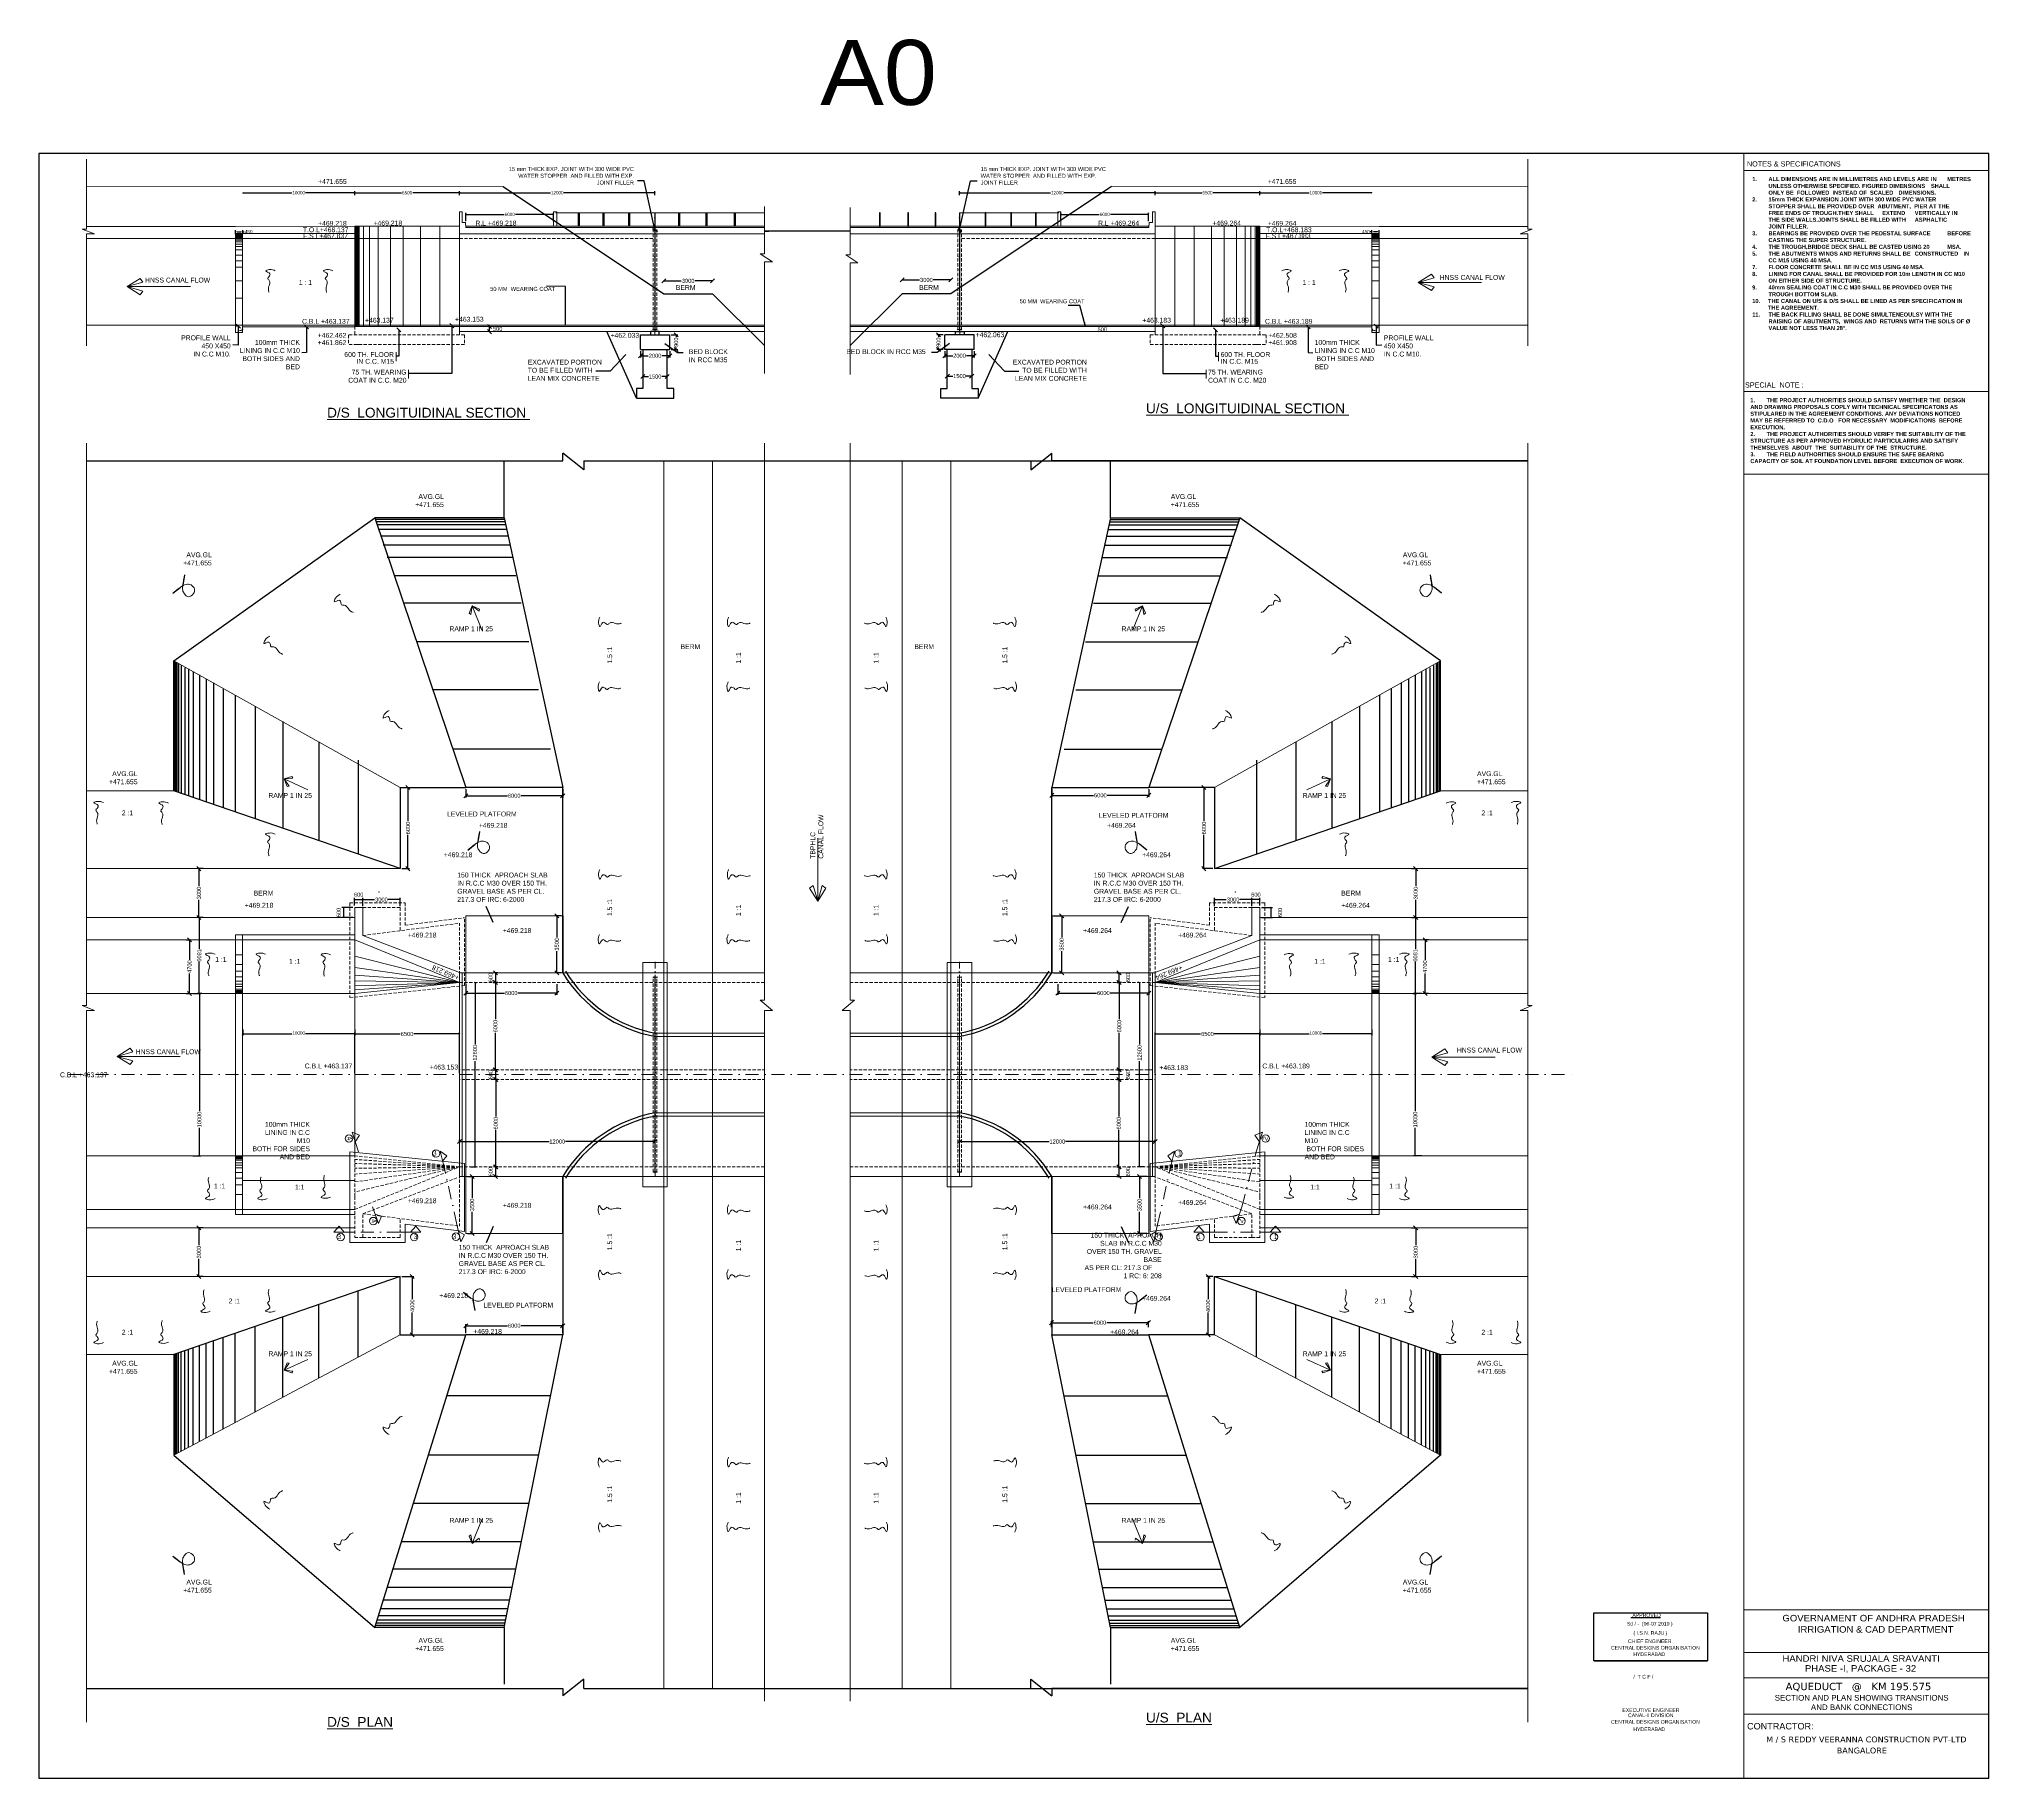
# Model space of a CAD drawing. Extents: x -793889 to 280349, y -1411811 to 21515.
# Drawn here: x -459429 to -339429, y -486170 to -379114 of the extents above; entities that cross this region are included whole.
import ezdxf

# ---------------------------------------------------------------- set-up
doc = ezdxf.new("R2010")
doc.units = 0
doc.header["$LTSCALE"] = 800
doc.header["$MEASUREMENT"] = 0
doc.linetypes.add('DASHDOT', pattern=[1, 0.5, -0.25, 0, -0.25])
doc.linetypes.add('HIDDEN', pattern=[0.375, 0.25, -0.125])
doc.layers.get('0').update_dxf_attribs({"linetype": 'CONTINUOUS'})
doc.layers.get('Defpoints').update_dxf_attribs({"linetype": 'CONTINUOUS'})
for name, color, linetype in [('BD', 6, 'CONTINUOUS'), ('HAT', 8, 'CONTINUOUS'), ('OPEN', 8, 'CONTINUOUS'), ('PLAN', 10, 'CONTINUOUS'), ('REIN', 4, 'CONTINUOUS'), ('TEXT', 133, 'CONTINUOUS'), ('TITLE', 7, 'CONTINUOUS')]:
    doc.layers.add(name, color=color, linetype=linetype)
doc.styles.add('123', font='arial.ttf')
doc.styles.add('A', font='swissb.ttf')
doc.styles.add('ROMANS', font='swiss.ttf')
doc.styles.get("Standard").update_dxf_attribs({"font": 'swiss.ttf'})
doc.styles.add('VERDANA', font='verdana.ttf')
doc.dimstyles.new('Aqueduct', dxfattribs={"dimscale": 0, "dimtxt": 250, "dimasz": 250, "dimexe": 100, "dimexo": 100, "dimgap": 50, "dimtad": 0, "dimdec": 0, "dimdsep": 46, "dimtxsty": 'ROMANS', "dimblk": 'OBLIQUE', "dimcen": 2.5, "dimclrd": 8, "dimclre": 8, "dimclrt": 7, "dimadec": 0, "dimazin": 0, "dimtfac": 1, "dimtdec": 0, "dimtmove": 2, "dimatfit": 3, "dimfxl": 100, "dimtolj": 1, "dimtzin": 0, "dimarcsym": 0})
doc.dimstyles.get("Standard").update_dxf_attribs({"dimscale": 0, "dimtxt": 250, "dimasz": 150, "dimexe": 200, "dimexo": 100, "dimgap": 100, "dimtad": 1, "dimdec": 4, "dimdsep": 46, "dimlunit": 6, "dimtxsty": 'Standard', "dimblk1": 'OBLIQUE', "dimblk2": 'OBLIQUE', "dimsah": 1, "dimcen": 2.5, "dimclrd": 5, "dimclre": 5, "dimclrt": 7, "dimadec": 0, "dimazin": 0, "dimtfac": 1, "dimtdec": 4, "dimtmove": 2, "dimatfit": 3, "dimldrblk": 'OBLIQUE', "dimfxl": 200, "dimtolj": 1, "dimtzin": 0, "dimarcsym": 0})
doc.dimstyles.new('STANDARD$0', dxfattribs={"dimscale": 88.888889, "dimtxt": 0.02, "dimasz": 0.02, "dimexe": 0.05, "dimexo": 0.1, "dimgap": 0.002, "dimtad": 2, "dimdec": 0, "dimzin": 1, "dimdsep": 46, "dimtxsty": 'Standard', "dimcen": 0.09, "dimadec": 0, "dimazin": 0, "dimtfac": 1, "dimtdec": 4, "dimtofl": 0, "dimtmove": 0, "dimatfit": 3, "dimfxl": 1, "dimtolj": 1, "dimtzin": 1, "dimarcsym": 0})

# ---------------------------------------------------------------- blocks, each defined once
blk = doc.blocks.new('_OBLIQUE')
at = {"color": 0, "linetype": 'ByBlock'}
blk.add_line((-0.5, -0.5), (0.5, 0.5), dxfattribs=at)
blk = doc.blocks.new('_ArchTick')
at = {"color": 0, "linetype": 'ByBlock', "const_width": 0.15}
blk.add_lwpolyline([(-0.5, -0.5), (0.5, 0.5)], dxfattribs=at)
blk = doc.blocks.new('*D194')
at = {"layer": 'Defpoints', "color": 0, "ltscale": 0.25, "transparency": 16777216}
for p in [(-421524, -388580), (-433551, -388823), (-421524, -388823)]:
    blk.add_point(p, dxfattribs=at)
at = {"layer": 'HAT', "color": 8, "lineweight": -2, "ltscale": 0.25, "transparency": 16777216}
for p, q in [((-433551, -388723), (-433551, -388480)), ((-433551, -388580), (-427951, -388580)), ((-421524, -388580), (-427124, -388580)), ((-421524, -388723), (-421524, -388480))]:
    blk.add_line(p, q, dxfattribs=at)
at = {"layer": 'HAT', "color": 8, "lineweight": -2, "ltscale": 0.25, "transparency": 16777216, "xscale": 100, "yscale": 100, "zscale": 100, "rotation": 180}
blk.add_blockref('_ArchTick', (-433551, -388580), dxfattribs=at)
at = {"layer": 'HAT', "color": 8, "lineweight": -2, "ltscale": 0.25, "transparency": 16777216, "xscale": 100, "yscale": 100, "zscale": 100}
blk.add_blockref('_ArchTick', (-421524, -388580), dxfattribs=at)
at = {"layer": 'HAT', "color": 7, "lineweight": 13, "ltscale": 0.25, "transparency": 16777216, "insert": (-427537, -388580), "char_height": 200, "attachment_point": 5, "style": 'ROMANS'}
blk.add_mtext('\\A1;12000', dxfattribs=at)
blk = doc.blocks.new('*D190')
at = {"layer": 'Defpoints', "color": 0, "ltscale": 0.25, "transparency": 16777216}
for p in [(-433551, -388580), (-440001, -388823), (-433551, -388823)]:
    blk.add_point(p, dxfattribs=at)
at = {"layer": 'HAT', "color": 8, "lineweight": -2, "ltscale": 0.25, "transparency": 16777216}
for p, q in [((-440001, -388723), (-440001, -388480)), ((-440001, -388580), (-437122, -388580)), ((-433551, -388580), (-436430, -388580)), ((-433551, -388723), (-433551, -388480))]:
    blk.add_line(p, q, dxfattribs=at)
at = {"layer": 'HAT', "color": 8, "lineweight": -2, "ltscale": 0.25, "transparency": 16777216, "xscale": 100, "yscale": 100, "zscale": 100, "rotation": 180}
blk.add_blockref('_ArchTick', (-440001, -388580), dxfattribs=at)
at = {"layer": 'HAT', "color": 8, "lineweight": -2, "ltscale": 0.25, "transparency": 16777216, "xscale": 100, "yscale": 100, "zscale": 100}
blk.add_blockref('_ArchTick', (-433551, -388580), dxfattribs=at)
at = {"layer": 'HAT', "color": 7, "lineweight": 13, "ltscale": 0.25, "transparency": 16777216, "insert": (-436776, -388580), "char_height": 200, "attachment_point": 5, "style": 'ROMANS'}
blk.add_mtext('\\A1;6500', dxfattribs=at)
blk = doc.blocks.new('*D191')
at = {"layer": 'Defpoints', "color": 0, "ltscale": 0.25, "transparency": 16777216}
for p in [(-446895, -388580), (-440001, -388580), (-440001, -388580)]:
    blk.add_point(p, dxfattribs=at)
at = {"layer": 'HAT', "color": 8, "lineweight": -2, "ltscale": 0.25, "transparency": 16777216}
for p, q in [((-446895, -388580), (-443862, -388580)), ((-440001, -388580), (-443035, -388580))]:
    blk.add_line(p, q, dxfattribs=at)
at = {"layer": 'HAT', "color": 8, "lineweight": -2, "ltscale": 0.25, "transparency": 16777216, "xscale": 100, "yscale": 100, "zscale": 100, "rotation": 180}
blk.add_blockref('_ArchTick', (-446895, -388580), dxfattribs=at)
at = {"layer": 'HAT', "color": 8, "lineweight": -2, "ltscale": 0.25, "transparency": 16777216, "xscale": 100, "yscale": 100, "zscale": 100}
blk.add_blockref('_ArchTick', (-440001, -388580), dxfattribs=at)
at = {"layer": 'HAT', "color": 7, "lineweight": 13, "ltscale": 0.25, "transparency": 16777216, "insert": (-443448, -388580), "char_height": 200, "attachment_point": 5, "style": 'ROMANS'}
blk.add_mtext('\\A1;10000', dxfattribs=at)
blk = doc.blocks.new('*D192')
at = {"layer": 'Defpoints', "color": 0, "ltscale": 0.25, "transparency": 16777216}
for p in [(-427759, -389915), (-433155, -390435), (-427759, -390435)]:
    blk.add_point(p, dxfattribs=at)
at = {"layer": 'HAT', "color": 8, "lineweight": -2, "ltscale": 0.25, "transparency": 16777216}
for p, q in [((-433155, -390335), (-433155, -389815)), ((-433155, -389915), (-430803, -389915)), ((-427759, -389915), (-430111, -389915)), ((-427759, -390335), (-427759, -389815))]:
    blk.add_line(p, q, dxfattribs=at)
at = {"layer": 'HAT', "color": 8, "lineweight": -2, "ltscale": 0.25, "transparency": 16777216, "xscale": 100, "yscale": 100, "zscale": 100, "rotation": 180}
blk.add_blockref('_ArchTick', (-433155, -389915), dxfattribs=at)
at = {"layer": 'HAT', "color": 8, "lineweight": -2, "ltscale": 0.25, "transparency": 16777216, "xscale": 100, "yscale": 100, "zscale": 100}
blk.add_blockref('_ArchTick', (-427759, -389915), dxfattribs=at)
at = {"layer": 'HAT', "color": 7, "lineweight": 13, "ltscale": 0.25, "transparency": 16777216, "insert": (-430457, -389915), "char_height": 200, "attachment_point": 5, "style": 'ROMANS'}
blk.add_mtext('\\A1;6000', dxfattribs=at)
blk = doc.blocks.new('*D193')
at = {"layer": 'Defpoints', "color": 0, "ltscale": 0.25, "transparency": 16777216}
for p in [(-447345, -391139), (-446895, -390979), (-446895, -391139)]:
    blk.add_point(p, dxfattribs=at)
at = {"layer": 'HAT', "color": 8, "lineweight": -2, "ltscale": 0.25, "transparency": 16777216}
for p, q in [((-447345, -391139), (-447345, -390879)), ((-447245, -390979), (-446995, -390979)), ((-446895, -391139), (-446895, -390879)), ((-446895, -390979), (-446795, -390979))]:
    blk.add_line(p, q, dxfattribs=at)
at = {"layer": 'HAT', "color": 8, "ltscale": 0.25, "transparency": 16777216}
for points in [[(-447245, -390962), (-447245, -390996), (-447345, -390979)], [(-446995, -390962), (-446995, -390996), (-446895, -390979)]]:
    blk.add_solid(points, dxfattribs=at)
at = {"layer": 'HAT', "color": 0, "lineweight": 13, "ltscale": 0.25, "transparency": 16777216, "insert": (-446525, -390979), "char_height": 200, "attachment_point": 5, "style": 'ROMANS'}
blk.add_mtext('\\A1;450', dxfattribs=at)
blk = doc.blocks.new('*D197')
at = {"layer": 'Defpoints', "color": 0, "ltscale": 0.25, "transparency": 16777216}
for p in [(-450059, -437869), (-450059, -447869), (-449561, -447869)]:
    blk.add_point(p, dxfattribs=at)
at = {"layer": 'HAT', "color": 8, "lineweight": -2, "ltscale": 0.25, "transparency": 16777216}
for p, q in [((-449959, -437869), (-449461, -437869)), ((-449561, -437869), (-449561, -445128)), ((-449561, -447869), (-449561, -446138)), ((-449959, -447869), (-449461, -447869))]:
    blk.add_line(p, q, dxfattribs=at)
at = {"layer": 'HAT', "color": 8, "lineweight": -2, "ltscale": 0.25, "transparency": 16777216, "xscale": 100, "yscale": 100, "zscale": 100}
for p, rotation in [((-449561, -437869), 90), ((-449561, -447869), 270)]:
    blk.add_blockref('_ArchTick', p, dxfattribs=dict(at, rotation=rotation))
at = {"layer": 'HAT', "color": 7, "lineweight": 13, "ltscale": 0.25, "transparency": 16777216, "insert": (-449561, -445633), "char_height": 250, "attachment_point": 5, "rotation": 90, "style": 'ROMANS'}
blk.add_mtext('\\A1;10000', dxfattribs=at)
blk = doc.blocks.new('*D198')
at = {"layer": 'Defpoints', "color": 0, "ltscale": 0.25, "transparency": 16777216}
for p in [(-449363, -433188), (-449567, -437869), (-449315, -437869)]:
    blk.add_point(p, dxfattribs=at)
at = {"layer": 'HAT', "color": 8, "lineweight": -2, "ltscale": 0.25, "transparency": 16777216}
for p, q in [((-449463, -433188), (-449667, -433188)), ((-449567, -433188), (-449567, -435138)), ((-449567, -437869), (-449567, -435919)), ((-449415, -437869), (-449667, -437869))]:
    blk.add_line(p, q, dxfattribs=at)
at = {"layer": 'HAT', "color": 8, "lineweight": -2, "ltscale": 0.25, "transparency": 16777216, "xscale": 100, "yscale": 100, "zscale": 100}
for p, rotation in [((-449567, -433188), 90), ((-449567, -437869), 270)]:
    blk.add_blockref('_ArchTick', p, dxfattribs=dict(at, rotation=rotation))
at = {"layer": 'HAT', "color": 7, "lineweight": 13, "ltscale": 0.25, "transparency": 16777216, "insert": (-449567, -435529), "char_height": 250, "attachment_point": 5, "rotation": 90, "style": 'ROMANS'}
blk.add_mtext('\\A1;6081', dxfattribs=at)
blk = doc.blocks.new('*D199')
at = {"layer": 'Defpoints', "color": 0, "ltscale": 0.25, "transparency": 16777216}
for p in [(-446895, -439994), (-440001, -439994), (-440001, -440357)]:
    blk.add_point(p, dxfattribs=at)
at = {"layer": 'HAT', "color": 8, "lineweight": -2, "ltscale": 0.25, "transparency": 16777216}
for p, q in [((-446895, -440094), (-446895, -440457)), ((-446895, -440357), (-443862, -440357)), ((-440001, -440357), (-443035, -440357)), ((-440001, -440094), (-440001, -440457))]:
    blk.add_line(p, q, dxfattribs=at)
at = {"layer": 'HAT', "color": 8, "lineweight": -2, "ltscale": 0.25, "transparency": 16777216, "xscale": 100, "yscale": 100, "zscale": 100, "rotation": 180}
blk.add_blockref('_ArchTick', (-446895, -440357), dxfattribs=at)
at = {"layer": 'HAT', "color": 8, "lineweight": -2, "ltscale": 0.25, "transparency": 16777216, "xscale": 100, "yscale": 100, "zscale": 100}
blk.add_blockref('_ArchTick', (-440001, -440357), dxfattribs=at)
at = {"layer": 'HAT', "color": 7, "lineweight": 13, "ltscale": 0.25, "transparency": 16777216, "insert": (-443448, -440310), "char_height": 200, "attachment_point": 5, "style": 'ROMANS'}
blk.add_mtext('\\A1;10000', dxfattribs=at)
blk = doc.blocks.new('*D200')
at = {"layer": 'Defpoints', "color": 0, "ltscale": 0.25, "transparency": 16777216}
for p in [(-440683, -433188), (-440007, -432588), (-440006, -433188)]:
    blk.add_point(p, dxfattribs=at)
at = {"layer": 'HAT', "color": 8, "lineweight": -2, "ltscale": 0.25, "transparency": 16777216}
for p, q in [((-440107, -432588), (-440783, -432588)), ((-440106, -433188), (-440783, -433188)), ((-440683, -432588), (-440683, -433188))]:
    blk.add_line(p, q, dxfattribs=at)
at = {"layer": 'HAT', "color": 8, "lineweight": -2, "ltscale": 0.25, "transparency": 16777216, "xscale": 100, "yscale": 100, "zscale": 100}
for p, rotation in [((-440683, -432588), 90), ((-440683, -433188), 270)]:
    blk.add_blockref('_ArchTick', p, dxfattribs=dict(at, rotation=rotation))
at = {"layer": 'HAT', "color": 7, "lineweight": 13, "ltscale": 0.25, "transparency": 16777216, "insert": (-440986, -432888), "char_height": 250, "attachment_point": 5, "rotation": 90, "style": 'ROMANS'}
blk.add_mtext('\\A1;600', dxfattribs=at)
blk = doc.blocks.new('*D201')
at = {"layer": 'Defpoints', "color": 0, "ltscale": 0.25, "transparency": 16777216}
for p in [(-433551, -440366), (-440001, -442869), (-433551, -442869)]:
    blk.add_point(p, dxfattribs=at)
at = {"layer": 'HAT', "color": 8, "lineweight": -2, "ltscale": 0.25, "transparency": 16777216}
for p, q in [((-440001, -442769), (-440001, -440266)), ((-440001, -440366), (-437196, -440366)), ((-433551, -440366), (-436356, -440366)), ((-433551, -442769), (-433551, -440266))]:
    blk.add_line(p, q, dxfattribs=at)
at = {"layer": 'HAT', "color": 8, "lineweight": -2, "ltscale": 0.25, "transparency": 16777216, "xscale": 100, "yscale": 100, "zscale": 100, "rotation": 180}
blk.add_blockref('_ArchTick', (-440001, -440366), dxfattribs=at)
at = {"layer": 'HAT', "color": 8, "lineweight": -2, "ltscale": 0.25, "transparency": 16777216, "xscale": 100, "yscale": 100, "zscale": 100}
blk.add_blockref('_ArchTick', (-433551, -440366), dxfattribs=at)
at = {"layer": 'HAT', "color": 7, "lineweight": 13, "ltscale": 0.25, "transparency": 16777216, "insert": (-436776, -440366), "char_height": 250, "attachment_point": 5, "style": 'ROMANS'}
blk.add_mtext('\\A1;6500', dxfattribs=at)
blk = doc.blocks.new('*D195')
at = {"layer": 'Defpoints', "color": 0, "ltscale": 0.25, "transparency": 16777216}
for p in [(-439507, -432588), (-437201, -432094), (-437201, -432588)]:
    blk.add_point(p, dxfattribs=at)
at = {"layer": 'HAT', "color": 8, "lineweight": -2, "ltscale": 0.25, "transparency": 16777216}
for p, q in [((-439507, -432488), (-439507, -431994)), ((-437201, -432488), (-437201, -431994)), ((-439507, -432094), (-438776, -432094)), ((-437201, -432094), (-437933, -432094))]:
    blk.add_line(p, q, dxfattribs=at)
at = {"layer": 'HAT', "color": 8, "lineweight": -2, "ltscale": 0.25, "transparency": 16777216, "xscale": 100, "yscale": 100, "zscale": 100, "rotation": 180}
blk.add_blockref('_ArchTick', (-439507, -432094), dxfattribs=at)
at = {"layer": 'HAT', "color": 8, "lineweight": -2, "ltscale": 0.25, "transparency": 16777216, "xscale": 100, "yscale": 100, "zscale": 100}
blk.add_blockref('_ArchTick', (-437201, -432094), dxfattribs=at)
at = {"layer": 'HAT', "color": 7, "lineweight": 13, "ltscale": 0.25, "transparency": 16777216, "insert": (-438354, -432094), "char_height": 250, "attachment_point": 5, "style": 'ROMANS'}
blk.add_mtext('\\A1;3000', dxfattribs=at)
blk = doc.blocks.new('*D196')
at = {"layer": 'Defpoints', "color": 0, "ltscale": 0.25, "transparency": 16777216}
for p in [(-440007, -432555), (-439507, -432094), (-439507, -432555)]:
    blk.add_point(p, dxfattribs=at)
at = {"layer": 'HAT', "color": 8, "lineweight": -2, "ltscale": 0.25, "transparency": 16777216}
for p, q in [((-440007, -432455), (-440007, -431994)), ((-439507, -432455), (-439507, -431994)), ((-440007, -432094), (-439507, -432094))]:
    blk.add_line(p, q, dxfattribs=at)
at = {"layer": 'HAT', "color": 8, "lineweight": -2, "ltscale": 0.25, "transparency": 16777216, "xscale": 100, "yscale": 100, "zscale": 100, "rotation": 180}
blk.add_blockref('_ArchTick', (-440007, -432094), dxfattribs=at)
at = {"layer": 'HAT', "color": 8, "lineweight": -2, "ltscale": 0.25, "transparency": 16777216, "xscale": 100, "yscale": 100, "zscale": 100}
blk.add_blockref('_ArchTick', (-439507, -432094), dxfattribs=at)
at = {"layer": 'HAT', "color": 7, "lineweight": 13, "ltscale": 0.25, "transparency": 16777216, "insert": (-439757, -431791), "char_height": 250, "attachment_point": 5, "style": 'ROMANS'}
blk.add_mtext('\\A1;600', dxfattribs=at)
blk = doc.blocks.new('*D202')
at = {"layer": 'Defpoints', "color": 0, "ltscale": 0.25, "transparency": 16777216}
for p in [(-432669, -437194), (-432976, -448544), (-432596, -448544)]:
    blk.add_point(p, dxfattribs=at)
at = {"layer": 'HAT', "color": 8, "lineweight": -2, "ltscale": 0.25, "transparency": 16777216}
for p, q in [((-432596, -437194), (-432596, -441021)), ((-432569, -437194), (-432496, -437194)), ((-432596, -448544), (-432596, -442031)), ((-432876, -448544), (-432496, -448544))]:
    blk.add_line(p, q, dxfattribs=at)
at = {"layer": 'HAT', "color": 8, "lineweight": -2, "ltscale": 0.25, "transparency": 16777216, "xscale": 100, "yscale": 100, "zscale": 100}
for p, rotation in [((-432596, -437194), 90), ((-432596, -448544), 270)]:
    blk.add_blockref('_ArchTick', p, dxfattribs=dict(at, rotation=rotation))
at = {"layer": 'HAT', "color": 7, "lineweight": 13, "ltscale": 0.25, "transparency": 16777216, "insert": (-432596, -441526), "char_height": 250, "attachment_point": 5, "rotation": 90, "style": 'ROMANS'}
blk.add_mtext('\\A1;12600', dxfattribs=at)
blk = doc.blocks.new('*D203')
at = {"color": 8, "lineweight": -2, "ltscale": 0.25, "transparency": 16777216}
for p, q in [((-431481, -437194), (-431245, -437194)), ((-431345, -437194), (-431345, -439462)), ((-431345, -442569), (-431345, -440301)), ((-431481, -442569), (-431245, -442569))]:
    blk.add_line(p, q, dxfattribs=at)
at = {"layer": 'Defpoints', "color": 0, "ltscale": 0.25, "transparency": 16777216}
for p in [(-431581, -437194), (-431581, -442569), (-431345, -442569)]:
    blk.add_point(p, dxfattribs=at)
at = {"color": 8, "lineweight": -2, "ltscale": 0.25, "transparency": 16777216, "xscale": 250, "yscale": 250, "zscale": 250}
for p, rotation in [((-431345, -437194), 90), ((-431345, -442569), 270)]:
    blk.add_blockref('_OBLIQUE', p, dxfattribs=dict(at, rotation=rotation))
at = {"color": 7, "ltscale": 0.25, "transparency": 16777216, "insert": (-431345, -439882), "char_height": 250, "attachment_point": 5, "rotation": 90, "style": 'ROMANS'}
blk.add_mtext('\\A1;6000', dxfattribs=at)
blk = doc.blocks.new('*D204')
at = {"color": 8, "lineweight": -2, "ltscale": 0.25, "transparency": 16777216}
for p, q in [((-431406, -443169), (-431419, -443169)), ((-431319, -443169), (-431319, -445437)), ((-431319, -448544), (-431319, -446276)), ((-431406, -448544), (-431419, -448544))]:
    blk.add_line(p, q, dxfattribs=at)
at = {"layer": 'Defpoints', "color": 0, "ltscale": 0.25, "transparency": 16777216}
for p in [(-431306, -443169), (-431319, -448544), (-431306, -448544)]:
    blk.add_point(p, dxfattribs=at)
at = {"color": 8, "lineweight": -2, "ltscale": 0.25, "transparency": 16777216, "xscale": 250, "yscale": 250, "zscale": 250}
for p, rotation in [((-431319, -443169), 90), ((-431319, -448544), 270)]:
    blk.add_blockref('_OBLIQUE', p, dxfattribs=dict(at, rotation=rotation))
at = {"color": 7, "ltscale": 0.25, "transparency": 16777216, "insert": (-431319, -445857), "char_height": 250, "attachment_point": 5, "rotation": 90, "style": 'ROMANS'}
blk.add_mtext('\\A1;6000', dxfattribs=at)
blk = doc.blocks.new('*D205')
at = {"color": 8, "lineweight": -2, "ltscale": 0.25, "transparency": 16777216}
for p, q in [((-431197, -442569), (-431429, -442569)), ((-431329, -442569), (-431329, -443169)), ((-431197, -443169), (-431429, -443169))]:
    blk.add_line(p, q, dxfattribs=at)
at = {"layer": 'Defpoints', "color": 0, "ltscale": 0.25, "transparency": 16777216}
for p in [(-431097, -442569), (-431329, -443169), (-431097, -443169)]:
    blk.add_point(p, dxfattribs=at)
at = {"color": 8, "lineweight": -2, "ltscale": 0.25, "transparency": 16777216, "xscale": 250, "yscale": 250, "zscale": 250}
for p, rotation in [((-431329, -442569), 90), ((-431329, -443169), 270)]:
    blk.add_blockref('_OBLIQUE', p, dxfattribs=dict(at, rotation=rotation))
at = {"color": 7, "ltscale": 0.25, "transparency": 16777216, "insert": (-431633, -442869), "char_height": 250, "attachment_point": 5, "rotation": 90, "style": 'ROMANS'}
blk.add_mtext('\\A1;600', dxfattribs=at)
blk = doc.blocks.new('*D206')
at = {"color": 8, "lineweight": -2, "ltscale": 0.25, "transparency": 16777216}
for p, q in [((-431197, -436594), (-431429, -436594)), ((-431329, -436594), (-431329, -437194)), ((-431197, -437194), (-431429, -437194))]:
    blk.add_line(p, q, dxfattribs=at)
at = {"layer": 'Defpoints', "color": 0, "ltscale": 0.25, "transparency": 16777216}
for p in [(-431097, -436594), (-431329, -437194), (-431097, -437194)]:
    blk.add_point(p, dxfattribs=at)
at = {"color": 8, "lineweight": -2, "ltscale": 0.25, "transparency": 16777216, "xscale": 250, "yscale": 250, "zscale": 250}
for p, rotation in [((-431329, -436594), 90), ((-431329, -437194), 270)]:
    blk.add_blockref('_OBLIQUE', p, dxfattribs=dict(at, rotation=rotation))
at = {"color": 7, "ltscale": 0.25, "transparency": 16777216, "insert": (-431633, -436894), "char_height": 250, "attachment_point": 5, "rotation": 90, "style": 'ROMANS'}
blk.add_mtext('\\A1;600', dxfattribs=at)
blk = doc.blocks.new('*D207')
at = {"color": 8, "lineweight": -2, "ltscale": 0.25, "transparency": 16777216}
for p, q in [((-431197, -448544), (-431429, -448544)), ((-431329, -448544), (-431329, -449144)), ((-431197, -449144), (-431429, -449144))]:
    blk.add_line(p, q, dxfattribs=at)
at = {"layer": 'Defpoints', "color": 0, "ltscale": 0.25, "transparency": 16777216}
for p in [(-431097, -448544), (-431329, -449144), (-431097, -449144)]:
    blk.add_point(p, dxfattribs=at)
at = {"color": 8, "lineweight": -2, "ltscale": 0.25, "transparency": 16777216, "xscale": 250, "yscale": 250, "zscale": 250}
for p, rotation in [((-431329, -448544), 90), ((-431329, -449144), 270)]:
    blk.add_blockref('_OBLIQUE', p, dxfattribs=dict(at, rotation=rotation))
at = {"color": 7, "ltscale": 0.25, "transparency": 16777216, "insert": (-431633, -448844), "char_height": 250, "attachment_point": 5, "rotation": 90, "style": 'ROMANS'}
blk.add_mtext('\\A1;600', dxfattribs=at)
blk = doc.blocks.new('*D208')
at = {"color": 8, "lineweight": -2, "ltscale": 0.25, "transparency": 16777216}
for p, q in [((-433166, -437294), (-433166, -437948)), ((-433166, -437848), (-430788, -437848)), ((-427570, -437848), (-429948, -437848)), ((-427570, -437294), (-427570, -437948))]:
    blk.add_line(p, q, dxfattribs=at)
at = {"layer": 'Defpoints', "color": 0, "ltscale": 0.25, "transparency": 16777216}
for p in [(-433166, -437194), (-427570, -437194), (-427570, -437848)]:
    blk.add_point(p, dxfattribs=at)
at = {"color": 8, "lineweight": -2, "ltscale": 0.25, "transparency": 16777216, "xscale": 250, "yscale": 250, "zscale": 250, "rotation": 180}
blk.add_blockref('_OBLIQUE', (-433166, -437848), dxfattribs=at)
at = {"color": 8, "lineweight": -2, "ltscale": 0.25, "transparency": 16777216, "xscale": 250, "yscale": 250, "zscale": 250}
blk.add_blockref('_OBLIQUE', (-427570, -437848), dxfattribs=at)
at = {"color": 7, "ltscale": 0.25, "transparency": 16777216, "insert": (-430368, -437848), "char_height": 250, "attachment_point": 5, "style": 'ROMANS'}
blk.add_mtext('\\A1;6000', dxfattribs=at)
blk = doc.blocks.new('*D209')
at = {"color": 8, "lineweight": -2, "ltscale": 0.25, "transparency": 16777216}
for p, q in [((-449334, -430188), (-449690, -430188)), ((-449590, -430188), (-449590, -431266)), ((-449334, -433188), (-449690, -433188)), ((-449590, -433188), (-449590, -432110))]:
    blk.add_line(p, q, dxfattribs=at)
at = {"layer": 'Defpoints', "color": 0, "ltscale": 0.25, "transparency": 16777216}
for p in [(-449590, -430188), (-449234, -430188), (-449234, -433188)]:
    blk.add_point(p, dxfattribs=at)
at = {"color": 8, "lineweight": -2, "ltscale": 0.25, "transparency": 16777216, "xscale": 250, "yscale": 250, "zscale": 250}
for p, rotation in [((-449590, -430188), 90), ((-449590, -433188), 270)]:
    blk.add_blockref('_OBLIQUE', p, dxfattribs=dict(at, rotation=rotation))
at = {"color": 7, "ltscale": 0.25, "transparency": 16777216, "insert": (-449590, -431688), "char_height": 250, "attachment_point": 5, "rotation": 90, "style": 'ROMANS'}
blk.add_mtext('\\A1;3000', dxfattribs=at)
blk = doc.blocks.new('*D210')
at = {"color": 8, "lineweight": -2, "ltscale": 0.25, "transparency": 16777216}
for p, q in [((-450382, -434569), (-450064, -434569)), ((-450164, -434569), (-450164, -435798)), ((-450164, -437869), (-450164, -436640)), ((-450382, -437869), (-450064, -437869))]:
    blk.add_line(p, q, dxfattribs=at)
at = {"layer": 'Defpoints', "color": 0, "ltscale": 0.25, "transparency": 16777216}
for p in [(-450482, -434569), (-450482, -437869), (-450164, -437869)]:
    blk.add_point(p, dxfattribs=at)
at = {"color": 8, "lineweight": -2, "ltscale": 0.25, "transparency": 16777216, "xscale": 250, "yscale": 250, "zscale": 250}
for p, rotation in [((-450164, -434569), 90), ((-450164, -437869), 270)]:
    blk.add_blockref('_OBLIQUE', p, dxfattribs=dict(at, rotation=rotation))
at = {"color": 7, "ltscale": 0.25, "transparency": 16777216, "insert": (-450164, -436219), "char_height": 250, "attachment_point": 5, "rotation": 90, "style": 'ROMANS'}
blk.add_mtext('\\A1;4700', dxfattribs=at)
blk = doc.blocks.new('*D211')
at = {"color": 8, "lineweight": -2, "ltscale": 0.25, "transparency": 16777216}
for p, q in [((-449334, -452294), (-449690, -452294)), ((-449590, -452294), (-449590, -453372)), ((-449590, -455294), (-449590, -454216)), ((-449334, -455294), (-449690, -455294))]:
    blk.add_line(p, q, dxfattribs=at)
at = {"layer": 'Defpoints', "color": 0, "ltscale": 0.25, "transparency": 16777216}
for p in [(-449234, -452294), (-449590, -455294), (-449234, -455294)]:
    blk.add_point(p, dxfattribs=at)
at = {"color": 8, "lineweight": -2, "ltscale": 0.25, "transparency": 16777216, "xscale": 250, "yscale": 250, "zscale": 250}
for p, rotation in [((-449590, -452294), 90), ((-449590, -455294), 270)]:
    blk.add_blockref('_OBLIQUE', p, dxfattribs=dict(at, rotation=rotation))
at = {"color": 7, "ltscale": 0.25, "transparency": 16777216, "insert": (-449590, -453794), "char_height": 250, "attachment_point": 5, "rotation": 90, "style": 'ROMANS'}
blk.add_mtext('\\A1;3000', dxfattribs=at)
blk = doc.blocks.new('*D212')
at = {"color": 8, "lineweight": -2, "ltscale": 0.25, "transparency": 16777216}
for p, q in [((-420516, -397330), (-420119, -397330)), ((-420516, -398230), (-420119, -398230)), ((-420219, -397330), (-420219, -397454)), ((-420219, -398230), (-420219, -398105))]:
    blk.add_line(p, q, dxfattribs=at)
at = {"layer": 'Defpoints', "color": 0, "ltscale": 0.25, "transparency": 16777216}
for p in [(-420616, -397330), (-420616, -398230), (-420219, -398230)]:
    blk.add_point(p, dxfattribs=at)
at = {"color": 8, "lineweight": -2, "ltscale": 0.25, "transparency": 16777216, "xscale": 250, "yscale": 250, "zscale": 250}
for p, rotation in [((-420219, -397330), 90), ((-420219, -398230), 270)]:
    blk.add_blockref('_OBLIQUE', p, dxfattribs=dict(at, rotation=rotation))
at = {"color": 7, "ltscale": 0.25, "transparency": 16777216, "insert": (-420219, -397780), "char_height": 250, "attachment_point": 5, "rotation": 90, "style": 'ROMANS'}
blk.add_mtext('\\A1;900', dxfattribs=at)
blk = doc.blocks.new('*D213')
at = {"color": 8, "lineweight": -2, "ltscale": 0.25, "transparency": 16777216}
for p, q in [((-422416, -398330), (-422416, -398715)), ((-420616, -398330), (-420616, -398715)), ((-422416, -398615), (-421937, -398615)), ((-420616, -398615), (-421096, -398615))]:
    blk.add_line(p, q, dxfattribs=at)
at = {"layer": 'Defpoints', "color": 0, "ltscale": 0.25, "transparency": 16777216}
for p in [(-422416, -398230), (-420616, -398230), (-420616, -398615)]:
    blk.add_point(p, dxfattribs=at)
at = {"color": 8, "lineweight": -2, "ltscale": 0.25, "transparency": 16777216, "xscale": 250, "yscale": 250, "zscale": 250, "rotation": 180}
blk.add_blockref('_OBLIQUE', (-422416, -398615), dxfattribs=at)
at = {"color": 8, "lineweight": -2, "ltscale": 0.25, "transparency": 16777216, "xscale": 250, "yscale": 250, "zscale": 250}
blk.add_blockref('_OBLIQUE', (-420616, -398615), dxfattribs=at)
at = {"color": 7, "ltscale": 0.25, "transparency": 16777216, "insert": (-421516, -398615), "char_height": 250, "attachment_point": 5, "style": 'ROMANS'}
blk.add_mtext('\\A1;2000', dxfattribs=at)
blk = doc.blocks.new('*D214')
at = {"color": 8, "lineweight": -2, "ltscale": 0.25, "transparency": 16777216}
for p, q in [((-433551, -447042), (-433551, -446889)), ((-433551, -446989), (-428042, -446989)), ((-421524, -446989), (-427033, -446989)), ((-421524, -447042), (-421524, -446889))]:
    blk.add_line(p, q, dxfattribs=at)
at = {"layer": 'Defpoints', "color": 0, "ltscale": 0.25, "transparency": 16777216}
for p in [(-433551, -447142), (-421524, -446989), (-421524, -447142)]:
    blk.add_point(p, dxfattribs=at)
at = {"color": 8, "lineweight": -2, "ltscale": 0.25, "transparency": 16777216, "xscale": 250, "yscale": 250, "zscale": 250, "rotation": 180}
blk.add_blockref('_OBLIQUE', (-433551, -446989), dxfattribs=at)
at = {"color": 8, "lineweight": -2, "ltscale": 0.25, "transparency": 16777216, "xscale": 250, "yscale": 250, "zscale": 250}
blk.add_blockref('_OBLIQUE', (-421524, -446989), dxfattribs=at)
at = {"color": 7, "ltscale": 0.25, "transparency": 16777216, "insert": (-427537, -446989), "char_height": 250, "attachment_point": 5, "style": 'ROMANS'}
blk.add_mtext('\\A1;12000', dxfattribs=at)
blk = doc.blocks.new('*D216')
at = {"layer": 'Defpoints', "color": 0, "ltscale": 0.25, "transparency": 16777216}
for p in [(-402774, -388580), (-402774, -388823), (-390747, -388823)]:
    blk.add_point(p, dxfattribs=at)
at = {"layer": 'HAT', "color": 8, "lineweight": -2, "ltscale": 0.25, "transparency": 16777216}
for p, q in [((-402774, -388723), (-402774, -388480)), ((-402774, -388580), (-397174, -388580)), ((-390747, -388580), (-396347, -388580)), ((-390747, -388723), (-390747, -388480))]:
    blk.add_line(p, q, dxfattribs=at)
at = {"layer": 'HAT', "color": 8, "lineweight": -2, "ltscale": 0.25, "transparency": 16777216, "xscale": 100, "yscale": 100, "zscale": 100, "rotation": 180}
blk.add_blockref('_ArchTick', (-402774, -388580), dxfattribs=at)
at = {"layer": 'HAT', "color": 8, "lineweight": -2, "ltscale": 0.25, "transparency": 16777216, "xscale": 100, "yscale": 100, "zscale": 100}
blk.add_blockref('_ArchTick', (-390747, -388580), dxfattribs=at)
at = {"layer": 'HAT', "color": 7, "lineweight": 13, "ltscale": 0.25, "transparency": 16777216, "insert": (-396761, -388580), "char_height": 200, "attachment_point": 5, "style": 'ROMANS'}
blk.add_mtext('\\A1;12000', dxfattribs=at)
blk = doc.blocks.new('*D217')
at = {"layer": 'Defpoints', "color": 0, "ltscale": 0.25, "transparency": 16777216}
for p in [(-390747, -388580), (-390747, -388823), (-384297, -388823)]:
    blk.add_point(p, dxfattribs=at)
at = {"layer": 'HAT', "color": 8, "lineweight": -2, "ltscale": 0.25, "transparency": 16777216}
for p, q in [((-390747, -388723), (-390747, -388480)), ((-390747, -388580), (-387868, -388580)), ((-384297, -388580), (-387176, -388580)), ((-384297, -388723), (-384297, -388480))]:
    blk.add_line(p, q, dxfattribs=at)
at = {"layer": 'HAT', "color": 8, "lineweight": -2, "ltscale": 0.25, "transparency": 16777216, "xscale": 100, "yscale": 100, "zscale": 100, "rotation": 180}
blk.add_blockref('_ArchTick', (-390747, -388580), dxfattribs=at)
at = {"layer": 'HAT', "color": 8, "lineweight": -2, "ltscale": 0.25, "transparency": 16777216, "xscale": 100, "yscale": 100, "zscale": 100}
blk.add_blockref('_ArchTick', (-384297, -388580), dxfattribs=at)
at = {"layer": 'HAT', "color": 7, "lineweight": 13, "ltscale": 0.25, "transparency": 16777216, "insert": (-387522, -388580), "char_height": 200, "attachment_point": 5, "style": 'ROMANS'}
blk.add_mtext('\\A1;6500', dxfattribs=at)
blk = doc.blocks.new('*D218')
at = {"layer": 'Defpoints', "color": 0, "ltscale": 0.25, "transparency": 16777216}
for p in [(-384297, -388580), (-384297, -388580), (-377403, -388580)]:
    blk.add_point(p, dxfattribs=at)
at = {"layer": 'HAT', "color": 8, "lineweight": -2, "ltscale": 0.25, "transparency": 16777216}
for p, q in [((-384297, -388580), (-381264, -388580)), ((-377403, -388580), (-380436, -388580))]:
    blk.add_line(p, q, dxfattribs=at)
at = {"layer": 'HAT', "color": 8, "lineweight": -2, "ltscale": 0.25, "transparency": 16777216, "xscale": 100, "yscale": 100, "zscale": 100, "rotation": 180}
blk.add_blockref('_ArchTick', (-384297, -388580), dxfattribs=at)
at = {"layer": 'HAT', "color": 8, "lineweight": -2, "ltscale": 0.25, "transparency": 16777216, "xscale": 100, "yscale": 100, "zscale": 100}
blk.add_blockref('_ArchTick', (-377403, -388580), dxfattribs=at)
at = {"layer": 'HAT', "color": 7, "lineweight": 13, "ltscale": 0.25, "transparency": 16777216, "insert": (-380850, -388580), "char_height": 200, "attachment_point": 5, "style": 'ROMANS'}
blk.add_mtext('\\A1;10000', dxfattribs=at)
blk = doc.blocks.new('*D219')
at = {"layer": 'Defpoints', "color": 0, "ltscale": 0.25, "transparency": 16777216}
for p in [(-396539, -389915), (-396539, -390435), (-391143, -390435)]:
    blk.add_point(p, dxfattribs=at)
at = {"layer": 'HAT', "color": 8, "lineweight": -2, "ltscale": 0.25, "transparency": 16777216}
for p, q in [((-396539, -390335), (-396539, -389815)), ((-396539, -389915), (-394187, -389915)), ((-391143, -389915), (-393495, -389915)), ((-391143, -390335), (-391143, -389815))]:
    blk.add_line(p, q, dxfattribs=at)
at = {"layer": 'HAT', "color": 8, "lineweight": -2, "ltscale": 0.25, "transparency": 16777216, "xscale": 100, "yscale": 100, "zscale": 100, "rotation": 180}
blk.add_blockref('_ArchTick', (-396539, -389915), dxfattribs=at)
at = {"layer": 'HAT', "color": 8, "lineweight": -2, "ltscale": 0.25, "transparency": 16777216, "xscale": 100, "yscale": 100, "zscale": 100}
blk.add_blockref('_ArchTick', (-391143, -389915), dxfattribs=at)
at = {"layer": 'HAT', "color": 7, "lineweight": 13, "ltscale": 0.25, "transparency": 16777216, "insert": (-393841, -389915), "char_height": 200, "attachment_point": 5, "style": 'ROMANS'}
blk.add_mtext('\\A1;6000', dxfattribs=at)
blk = doc.blocks.new('*D220')
at = {"layer": 'Defpoints', "color": 0, "ltscale": 0.25, "transparency": 16777216}
for p in [(-377403, -390979), (-377403, -391139), (-376953, -391139)]:
    blk.add_point(p, dxfattribs=at)
at = {"layer": 'HAT', "color": 8, "lineweight": -2, "ltscale": 0.25, "transparency": 16777216}
for p, q in [((-377403, -390979), (-377503, -390979)), ((-377403, -391139), (-377403, -390879)), ((-377053, -390979), (-377303, -390979)), ((-376953, -391139), (-376953, -390879))]:
    blk.add_line(p, q, dxfattribs=at)
at = {"layer": 'HAT', "color": 8, "ltscale": 0.25, "transparency": 16777216}
for points in [[(-377303, -390962), (-377303, -390996), (-377403, -390979)], [(-377053, -390962), (-377053, -390996), (-376953, -390979)]]:
    blk.add_solid(points, dxfattribs=at)
at = {"layer": 'HAT', "color": 0, "lineweight": 13, "ltscale": 0.25, "transparency": 16777216, "insert": (-377773, -390979), "char_height": 200, "attachment_point": 5, "style": 'ROMANS'}
blk.add_mtext('\\A1;450', dxfattribs=at)
blk = doc.blocks.new('*D221')
at = {"color": 8, "lineweight": -2, "ltscale": 0.25, "transparency": 16777216}
for p, q in [((-403782, -397330), (-404180, -397330)), ((-403782, -398230), (-404180, -398230)), ((-404080, -397330), (-404080, -397454)), ((-404080, -398230), (-404080, -398105))]:
    blk.add_line(p, q, dxfattribs=at)
at = {"layer": 'Defpoints', "color": 0, "ltscale": 0.25, "transparency": 16777216}
for p in [(-404080, -398230), (-403682, -397330), (-403682, -398230)]:
    blk.add_point(p, dxfattribs=at)
at = {"color": 8, "lineweight": -2, "ltscale": 0.25, "transparency": 16777216, "xscale": 250, "yscale": 250, "zscale": 250}
for p, rotation in [((-404080, -397330), 90), ((-404080, -398230), 270)]:
    blk.add_blockref('_OBLIQUE', p, dxfattribs=dict(at, rotation=rotation))
at = {"color": 7, "ltscale": 0.25, "transparency": 16777216, "insert": (-404080, -397780), "char_height": 250, "attachment_point": 5, "rotation": 90, "style": 'ROMANS'}
blk.add_mtext('\\A1;900', dxfattribs=at)
blk = doc.blocks.new('*D215')
at = {"color": 8, "lineweight": -2, "ltscale": 0.25, "transparency": 16777216}
for p, q in [((-403682, -398330), (-403682, -398715)), ((-401882, -398330), (-401882, -398715)), ((-403682, -398615), (-403202, -398615)), ((-401882, -398615), (-402362, -398615))]:
    blk.add_line(p, q, dxfattribs=at)
at = {"layer": 'Defpoints', "color": 0, "ltscale": 0.25, "transparency": 16777216}
for p in [(-403682, -398230), (-401882, -398230), (-403682, -398615)]:
    blk.add_point(p, dxfattribs=at)
at = {"color": 8, "lineweight": -2, "ltscale": 0.25, "transparency": 16777216, "xscale": 250, "yscale": 250, "zscale": 250, "rotation": 180}
blk.add_blockref('_OBLIQUE', (-403682, -398615), dxfattribs=at)
at = {"color": 8, "lineweight": -2, "ltscale": 0.25, "transparency": 16777216, "xscale": 250, "yscale": 250, "zscale": 250}
blk.add_blockref('_OBLIQUE', (-401882, -398615), dxfattribs=at)
at = {"color": 7, "ltscale": 0.25, "transparency": 16777216, "insert": (-402782, -398615), "char_height": 250, "attachment_point": 5, "style": 'ROMANS'}
blk.add_mtext('\\A1;2000', dxfattribs=at)
blk = doc.blocks.new('*D223')
at = {"layer": 'Defpoints', "color": 0, "ltscale": 0.25, "transparency": 16777216}
for p in [(-374239, -437869), (-374737, -447869), (-374239, -447869)]:
    blk.add_point(p, dxfattribs=at)
at = {"layer": 'HAT', "color": 8, "lineweight": -2, "ltscale": 0.25, "transparency": 16777216}
for p, q in [((-374339, -437869), (-374837, -437869)), ((-374737, -437869), (-374737, -445128)), ((-374737, -447869), (-374737, -446138)), ((-374339, -447869), (-374837, -447869))]:
    blk.add_line(p, q, dxfattribs=at)
at = {"layer": 'HAT', "color": 8, "lineweight": -2, "ltscale": 0.25, "transparency": 16777216, "xscale": 100, "yscale": 100, "zscale": 100}
for p, rotation in [((-374737, -437869), 90), ((-374737, -447869), 270)]:
    blk.add_blockref('_ArchTick', p, dxfattribs=dict(at, rotation=rotation))
at = {"layer": 'HAT', "color": 7, "lineweight": 13, "ltscale": 0.25, "transparency": 16777216, "insert": (-374737, -445633), "char_height": 250, "attachment_point": 5, "rotation": 90, "style": 'ROMANS'}
blk.add_mtext('\\A1;10000', dxfattribs=at)
blk = doc.blocks.new('*D224')
at = {"layer": 'Defpoints', "color": 0, "ltscale": 0.25, "transparency": 16777216}
for p in [(-374935, -433188), (-374983, -437869), (-374731, -437869)]:
    blk.add_point(p, dxfattribs=at)
at = {"layer": 'HAT', "color": 8, "lineweight": -2, "ltscale": 0.25, "transparency": 16777216}
for p, q in [((-374835, -433188), (-374631, -433188)), ((-374731, -433188), (-374731, -435138)), ((-374731, -437869), (-374731, -435919)), ((-374883, -437869), (-374631, -437869))]:
    blk.add_line(p, q, dxfattribs=at)
at = {"layer": 'HAT', "color": 8, "lineweight": -2, "ltscale": 0.25, "transparency": 16777216, "xscale": 100, "yscale": 100, "zscale": 100}
for p, rotation in [((-374731, -433188), 90), ((-374731, -437869), 270)]:
    blk.add_blockref('_ArchTick', p, dxfattribs=dict(at, rotation=rotation))
at = {"layer": 'HAT', "color": 7, "lineweight": 13, "ltscale": 0.25, "transparency": 16777216, "insert": (-374731, -435529), "char_height": 250, "attachment_point": 5, "rotation": 90, "style": 'ROMANS'}
blk.add_mtext('\\A1;6081', dxfattribs=at)
blk = doc.blocks.new('*D225')
at = {"layer": 'Defpoints', "color": 0, "ltscale": 0.25, "transparency": 16777216}
for p in [(-384297, -439994), (-384297, -440357), (-377403, -439994)]:
    blk.add_point(p, dxfattribs=at)
at = {"layer": 'HAT', "color": 8, "lineweight": -2, "ltscale": 0.25, "transparency": 16777216}
for p, q in [((-384297, -440094), (-384297, -440457)), ((-384297, -440357), (-381264, -440357)), ((-377403, -440357), (-380436, -440357)), ((-377403, -440094), (-377403, -440457))]:
    blk.add_line(p, q, dxfattribs=at)
at = {"layer": 'HAT', "color": 8, "lineweight": -2, "ltscale": 0.25, "transparency": 16777216, "xscale": 100, "yscale": 100, "zscale": 100, "rotation": 180}
blk.add_blockref('_ArchTick', (-384297, -440357), dxfattribs=at)
at = {"layer": 'HAT', "color": 8, "lineweight": -2, "ltscale": 0.25, "transparency": 16777216, "xscale": 100, "yscale": 100, "zscale": 100}
blk.add_blockref('_ArchTick', (-377403, -440357), dxfattribs=at)
at = {"layer": 'HAT', "color": 7, "lineweight": 13, "ltscale": 0.25, "transparency": 16777216, "insert": (-380850, -440310), "char_height": 200, "attachment_point": 5, "style": 'ROMANS'}
blk.add_mtext('\\A1;10000', dxfattribs=at)
blk = doc.blocks.new('*D226')
at = {"layer": 'Defpoints', "color": 0, "ltscale": 0.25, "transparency": 16777216}
for p in [(-384292, -433188), (-384291, -432588), (-383615, -433188)]:
    blk.add_point(p, dxfattribs=at)
at = {"layer": 'HAT', "color": 8, "lineweight": -2, "ltscale": 0.25, "transparency": 16777216}
for p, q in [((-384192, -433188), (-383515, -433188)), ((-384191, -432588), (-383515, -432588)), ((-383615, -432588), (-383615, -433188))]:
    blk.add_line(p, q, dxfattribs=at)
at = {"layer": 'HAT', "color": 8, "lineweight": -2, "ltscale": 0.25, "transparency": 16777216, "xscale": 100, "yscale": 100, "zscale": 100}
for p, rotation in [((-383615, -432588), 90), ((-383615, -433188), 270)]:
    blk.add_blockref('_ArchTick', p, dxfattribs=dict(at, rotation=rotation))
at = {"layer": 'HAT', "color": 7, "lineweight": 13, "ltscale": 0.25, "transparency": 16777216, "insert": (-383055, -432888), "char_height": 250, "attachment_point": 5, "rotation": 90, "style": 'ROMANS'}
blk.add_mtext('\\A1;600', dxfattribs=at)
blk = doc.blocks.new('*D227')
at = {"layer": 'Defpoints', "color": 0, "ltscale": 0.25, "transparency": 16777216}
for p in [(-390747, -440366), (-390747, -442869), (-384297, -442869)]:
    blk.add_point(p, dxfattribs=at)
at = {"layer": 'HAT', "color": 8, "lineweight": -2, "ltscale": 0.25, "transparency": 16777216}
for p, q in [((-390747, -442769), (-390747, -440266)), ((-390747, -440366), (-387942, -440366)), ((-384297, -440366), (-387102, -440366)), ((-384297, -442769), (-384297, -440266))]:
    blk.add_line(p, q, dxfattribs=at)
at = {"layer": 'HAT', "color": 8, "lineweight": -2, "ltscale": 0.25, "transparency": 16777216, "xscale": 100, "yscale": 100, "zscale": 100, "rotation": 180}
blk.add_blockref('_ArchTick', (-390747, -440366), dxfattribs=at)
at = {"layer": 'HAT', "color": 8, "lineweight": -2, "ltscale": 0.25, "transparency": 16777216, "xscale": 100, "yscale": 100, "zscale": 100}
blk.add_blockref('_ArchTick', (-384297, -440366), dxfattribs=at)
at = {"layer": 'HAT', "color": 7, "lineweight": 13, "ltscale": 0.25, "transparency": 16777216, "insert": (-387522, -440366), "char_height": 250, "attachment_point": 5, "style": 'ROMANS'}
blk.add_mtext('\\A1;6500', dxfattribs=at)
blk = doc.blocks.new('*D228')
at = {"layer": 'Defpoints', "color": 0, "ltscale": 0.25, "transparency": 16777216}
for p in [(-387097, -432094), (-387097, -432588), (-384791, -432588)]:
    blk.add_point(p, dxfattribs=at)
at = {"layer": 'HAT', "color": 8, "lineweight": -2, "ltscale": 0.25, "transparency": 16777216}
for p, q in [((-387097, -432488), (-387097, -431994)), ((-384791, -432488), (-384791, -431994)), ((-387097, -432094), (-386366, -432094)), ((-384791, -432094), (-385522, -432094))]:
    blk.add_line(p, q, dxfattribs=at)
at = {"layer": 'HAT', "color": 8, "lineweight": -2, "ltscale": 0.25, "transparency": 16777216, "xscale": 100, "yscale": 100, "zscale": 100, "rotation": 180}
blk.add_blockref('_ArchTick', (-387097, -432094), dxfattribs=at)
at = {"layer": 'HAT', "color": 8, "lineweight": -2, "ltscale": 0.25, "transparency": 16777216, "xscale": 100, "yscale": 100, "zscale": 100}
blk.add_blockref('_ArchTick', (-384791, -432094), dxfattribs=at)
at = {"layer": 'HAT', "color": 7, "lineweight": 13, "ltscale": 0.25, "transparency": 16777216, "insert": (-385944, -432094), "char_height": 250, "attachment_point": 5, "style": 'ROMANS'}
blk.add_mtext('\\A1;3000', dxfattribs=at)
blk = doc.blocks.new('*D229')
at = {"layer": 'Defpoints', "color": 0, "ltscale": 0.25, "transparency": 16777216}
for p in [(-384791, -432094), (-384791, -432555), (-384291, -432555)]:
    blk.add_point(p, dxfattribs=at)
at = {"layer": 'HAT', "color": 8, "lineweight": -2, "ltscale": 0.25, "transparency": 16777216}
for p, q in [((-384791, -432455), (-384791, -431994)), ((-384291, -432455), (-384291, -431994)), ((-384291, -432094), (-384791, -432094))]:
    blk.add_line(p, q, dxfattribs=at)
at = {"layer": 'HAT', "color": 8, "lineweight": -2, "ltscale": 0.25, "transparency": 16777216, "xscale": 100, "yscale": 100, "zscale": 100, "rotation": 180}
blk.add_blockref('_ArchTick', (-384791, -432094), dxfattribs=at)
at = {"layer": 'HAT', "color": 8, "lineweight": -2, "ltscale": 0.25, "transparency": 16777216, "xscale": 100, "yscale": 100, "zscale": 100}
blk.add_blockref('_ArchTick', (-384291, -432094), dxfattribs=at)
at = {"layer": 'HAT', "color": 7, "lineweight": 13, "ltscale": 0.25, "transparency": 16777216, "insert": (-384541, -431791), "char_height": 250, "attachment_point": 5, "style": 'ROMANS'}
blk.add_mtext('\\A1;600', dxfattribs=at)
blk = doc.blocks.new('*D230')
at = {"layer": 'Defpoints', "color": 0, "ltscale": 0.25, "transparency": 16777216}
for p in [(-391629, -437194), (-391702, -448544), (-391323, -448544)]:
    blk.add_point(p, dxfattribs=at)
at = {"layer": 'HAT', "color": 8, "lineweight": -2, "ltscale": 0.25, "transparency": 16777216}
for p, q in [((-391729, -437194), (-391802, -437194)), ((-391702, -437194), (-391702, -441021)), ((-391702, -448544), (-391702, -442031)), ((-391423, -448544), (-391802, -448544))]:
    blk.add_line(p, q, dxfattribs=at)
at = {"layer": 'HAT', "color": 8, "lineweight": -2, "ltscale": 0.25, "transparency": 16777216, "xscale": 100, "yscale": 100, "zscale": 100}
for p, rotation in [((-391702, -437194), 90), ((-391702, -448544), 270)]:
    blk.add_blockref('_ArchTick', p, dxfattribs=dict(at, rotation=rotation))
at = {"layer": 'HAT', "color": 7, "lineweight": 13, "ltscale": 0.25, "transparency": 16777216, "insert": (-391702, -441526), "char_height": 250, "attachment_point": 5, "rotation": 90, "style": 'ROMANS'}
blk.add_mtext('\\A1;12600', dxfattribs=at)
blk = doc.blocks.new('*D231')
at = {"color": 8, "lineweight": -2, "ltscale": 0.25, "transparency": 16777216}
for p, q in [((-392817, -437194), (-393053, -437194)), ((-392953, -437194), (-392953, -439462)), ((-392953, -442569), (-392953, -440301)), ((-392817, -442569), (-393053, -442569))]:
    blk.add_line(p, q, dxfattribs=at)
at = {"layer": 'Defpoints', "color": 0, "ltscale": 0.25, "transparency": 16777216}
for p in [(-392717, -437194), (-392953, -442569), (-392717, -442569)]:
    blk.add_point(p, dxfattribs=at)
at = {"color": 8, "lineweight": -2, "ltscale": 0.25, "transparency": 16777216, "xscale": 250, "yscale": 250, "zscale": 250}
for p, rotation in [((-392953, -437194), 90), ((-392953, -442569), 270)]:
    blk.add_blockref('_OBLIQUE', p, dxfattribs=dict(at, rotation=rotation))
at = {"color": 7, "ltscale": 0.25, "transparency": 16777216, "insert": (-392953, -439882), "char_height": 250, "attachment_point": 5, "rotation": 90, "style": 'ROMANS'}
blk.add_mtext('\\A1;6000', dxfattribs=at)
blk = doc.blocks.new('*D232')
at = {"color": 8, "lineweight": -2, "ltscale": 0.25, "transparency": 16777216}
for p, q in [((-392979, -443169), (-392979, -445437)), ((-392892, -443169), (-392879, -443169)), ((-392979, -448544), (-392979, -446276)), ((-392892, -448544), (-392879, -448544))]:
    blk.add_line(p, q, dxfattribs=at)
at = {"layer": 'Defpoints', "color": 0, "ltscale": 0.25, "transparency": 16777216}
for p in [(-392992, -443169), (-392992, -448544), (-392979, -448544)]:
    blk.add_point(p, dxfattribs=at)
at = {"color": 8, "lineweight": -2, "ltscale": 0.25, "transparency": 16777216, "xscale": 250, "yscale": 250, "zscale": 250}
for p, rotation in [((-392979, -443169), 90), ((-392979, -448544), 270)]:
    blk.add_blockref('_OBLIQUE', p, dxfattribs=dict(at, rotation=rotation))
at = {"color": 7, "ltscale": 0.25, "transparency": 16777216, "insert": (-392979, -445857), "char_height": 250, "attachment_point": 5, "rotation": 90, "style": 'ROMANS'}
blk.add_mtext('\\A1;6000', dxfattribs=at)
blk = doc.blocks.new('*D233')
at = {"color": 8, "lineweight": -2, "ltscale": 0.25, "transparency": 16777216}
for p, q in [((-393101, -442569), (-392869, -442569)), ((-392969, -442569), (-392969, -443169)), ((-393101, -443169), (-392869, -443169))]:
    blk.add_line(p, q, dxfattribs=at)
at = {"layer": 'Defpoints', "color": 0, "ltscale": 0.25, "transparency": 16777216}
for p in [(-393201, -442569), (-393201, -443169), (-392969, -443169)]:
    blk.add_point(p, dxfattribs=at)
at = {"color": 8, "lineweight": -2, "ltscale": 0.25, "transparency": 16777216, "xscale": 250, "yscale": 250, "zscale": 250}
for p, rotation in [((-392969, -442569), 90), ((-392969, -443169), 270)]:
    blk.add_blockref('_OBLIQUE', p, dxfattribs=dict(at, rotation=rotation))
at = {"color": 7, "ltscale": 0.25, "transparency": 16777216, "insert": (-392408, -442869), "char_height": 250, "attachment_point": 5, "rotation": 90, "style": 'ROMANS'}
blk.add_mtext('\\A1;600', dxfattribs=at)
blk = doc.blocks.new('*D234')
at = {"color": 8, "lineweight": -2, "ltscale": 0.25, "transparency": 16777216}
for p, q in [((-393101, -436594), (-392869, -436594)), ((-392969, -436594), (-392969, -437194)), ((-393101, -437194), (-392869, -437194))]:
    blk.add_line(p, q, dxfattribs=at)
at = {"layer": 'Defpoints', "color": 0, "ltscale": 0.25, "transparency": 16777216}
for p in [(-393201, -436594), (-393201, -437194), (-392969, -437194)]:
    blk.add_point(p, dxfattribs=at)
at = {"color": 8, "lineweight": -2, "ltscale": 0.25, "transparency": 16777216, "xscale": 250, "yscale": 250, "zscale": 250}
for p, rotation in [((-392969, -436594), 90), ((-392969, -437194), 270)]:
    blk.add_blockref('_OBLIQUE', p, dxfattribs=dict(at, rotation=rotation))
at = {"color": 7, "ltscale": 0.25, "transparency": 16777216, "insert": (-392408, -436894), "char_height": 250, "attachment_point": 5, "rotation": 90, "style": 'ROMANS'}
blk.add_mtext('\\A1;600', dxfattribs=at)
blk = doc.blocks.new('*D235')
at = {"color": 8, "lineweight": -2, "ltscale": 0.25, "transparency": 16777216}
for p, q in [((-393101, -448544), (-392869, -448544)), ((-392969, -448544), (-392969, -449144)), ((-393101, -449144), (-392869, -449144))]:
    blk.add_line(p, q, dxfattribs=at)
at = {"layer": 'Defpoints', "color": 0, "ltscale": 0.25, "transparency": 16777216}
for p in [(-393201, -448544), (-393201, -449144), (-392969, -449144)]:
    blk.add_point(p, dxfattribs=at)
at = {"color": 8, "lineweight": -2, "ltscale": 0.25, "transparency": 16777216, "xscale": 250, "yscale": 250, "zscale": 250}
for p, rotation in [((-392969, -448544), 90), ((-392969, -449144), 270)]:
    blk.add_blockref('_OBLIQUE', p, dxfattribs=dict(at, rotation=rotation))
at = {"color": 7, "ltscale": 0.25, "transparency": 16777216, "insert": (-392408, -448844), "char_height": 250, "attachment_point": 5, "rotation": 90, "style": 'ROMANS'}
blk.add_mtext('\\A1;600', dxfattribs=at)
blk = doc.blocks.new('*D236')
at = {"color": 8, "lineweight": -2, "ltscale": 0.25, "transparency": 16777216}
for p, q in [((-396728, -437294), (-396728, -437948)), ((-396728, -437848), (-394350, -437848)), ((-391132, -437848), (-393510, -437848)), ((-391132, -437294), (-391132, -437948))]:
    blk.add_line(p, q, dxfattribs=at)
at = {"layer": 'Defpoints', "color": 0, "ltscale": 0.25, "transparency": 16777216}
for p in [(-396728, -437194), (-396728, -437848), (-391132, -437194)]:
    blk.add_point(p, dxfattribs=at)
at = {"color": 8, "lineweight": -2, "ltscale": 0.25, "transparency": 16777216, "xscale": 250, "yscale": 250, "zscale": 250, "rotation": 180}
blk.add_blockref('_OBLIQUE', (-396728, -437848), dxfattribs=at)
at = {"color": 8, "lineweight": -2, "ltscale": 0.25, "transparency": 16777216, "xscale": 250, "yscale": 250, "zscale": 250}
blk.add_blockref('_OBLIQUE', (-391132, -437848), dxfattribs=at)
at = {"color": 7, "ltscale": 0.25, "transparency": 16777216, "insert": (-393930, -437848), "char_height": 250, "attachment_point": 5, "style": 'ROMANS'}
blk.add_mtext('\\A1;6000', dxfattribs=at)
blk = doc.blocks.new('*D237')
at = {"color": 8, "lineweight": -2, "ltscale": 0.25, "transparency": 16777216}
for p, q in [((-374964, -430188), (-374609, -430188)), ((-374709, -430188), (-374709, -431266)), ((-374964, -433188), (-374609, -433188)), ((-374709, -433188), (-374709, -432110))]:
    blk.add_line(p, q, dxfattribs=at)
at = {"layer": 'Defpoints', "color": 0, "ltscale": 0.25, "transparency": 16777216}
for p in [(-375064, -430188), (-374709, -430188), (-375064, -433188)]:
    blk.add_point(p, dxfattribs=at)
at = {"color": 8, "lineweight": -2, "ltscale": 0.25, "transparency": 16777216, "xscale": 250, "yscale": 250, "zscale": 250}
for p, rotation in [((-374709, -430188), 90), ((-374709, -433188), 270)]:
    blk.add_blockref('_OBLIQUE', p, dxfattribs=dict(at, rotation=rotation))
at = {"color": 7, "ltscale": 0.25, "transparency": 16777216, "insert": (-374709, -431688), "char_height": 250, "attachment_point": 5, "rotation": 90, "style": 'ROMANS'}
blk.add_mtext('\\A1;3000', dxfattribs=at)
blk = doc.blocks.new('*D238')
at = {"color": 8, "lineweight": -2, "ltscale": 0.25, "transparency": 16777216}
for p, q in [((-373916, -434569), (-374234, -434569)), ((-374134, -434569), (-374134, -435798)), ((-374134, -437869), (-374134, -436640)), ((-373916, -437869), (-374234, -437869))]:
    blk.add_line(p, q, dxfattribs=at)
at = {"layer": 'Defpoints', "color": 0, "ltscale": 0.25, "transparency": 16777216}
for p in [(-373816, -434569), (-374134, -437869), (-373816, -437869)]:
    blk.add_point(p, dxfattribs=at)
at = {"color": 8, "lineweight": -2, "ltscale": 0.25, "transparency": 16777216, "xscale": 250, "yscale": 250, "zscale": 250}
for p, rotation in [((-374134, -434569), 90), ((-374134, -437869), 270)]:
    blk.add_blockref('_OBLIQUE', p, dxfattribs=dict(at, rotation=rotation))
at = {"color": 7, "ltscale": 0.25, "transparency": 16777216, "insert": (-374134, -436219), "char_height": 250, "attachment_point": 5, "rotation": 90, "style": 'ROMANS'}
blk.add_mtext('\\A1;4700', dxfattribs=at)
blk = doc.blocks.new('*D239')
at = {"color": 8, "lineweight": -2, "ltscale": 0.25, "transparency": 16777216}
for p, q in [((-374964, -452294), (-374609, -452294)), ((-374709, -452294), (-374709, -453372)), ((-374709, -455294), (-374709, -454216)), ((-374964, -455294), (-374609, -455294))]:
    blk.add_line(p, q, dxfattribs=at)
at = {"layer": 'Defpoints', "color": 0, "ltscale": 0.25, "transparency": 16777216}
for p in [(-375064, -452294), (-375064, -455294), (-374709, -455294)]:
    blk.add_point(p, dxfattribs=at)
at = {"color": 8, "lineweight": -2, "ltscale": 0.25, "transparency": 16777216, "xscale": 250, "yscale": 250, "zscale": 250}
for p, rotation in [((-374709, -452294), 90), ((-374709, -455294), 270)]:
    blk.add_blockref('_OBLIQUE', p, dxfattribs=dict(at, rotation=rotation))
at = {"color": 7, "ltscale": 0.25, "transparency": 16777216, "insert": (-374709, -453794), "char_height": 250, "attachment_point": 5, "rotation": 90, "style": 'ROMANS'}
blk.add_mtext('\\A1;3000', dxfattribs=at)
blk = doc.blocks.new('*D222')
at = {"color": 8, "lineweight": -2, "ltscale": 0.25, "transparency": 16777216}
for p, q in [((-402774, -447042), (-402774, -446889)), ((-402774, -446989), (-397265, -446989)), ((-390747, -446989), (-396256, -446989)), ((-390747, -447042), (-390747, -446889))]:
    blk.add_line(p, q, dxfattribs=at)
at = {"layer": 'Defpoints', "color": 0, "ltscale": 0.25, "transparency": 16777216}
for p in [(-402774, -446989), (-402774, -447142), (-390747, -447142)]:
    blk.add_point(p, dxfattribs=at)
at = {"color": 8, "lineweight": -2, "ltscale": 0.25, "transparency": 16777216, "xscale": 250, "yscale": 250, "zscale": 250, "rotation": 180}
blk.add_blockref('_OBLIQUE', (-402774, -446989), dxfattribs=at)
at = {"color": 8, "lineweight": -2, "ltscale": 0.25, "transparency": 16777216, "xscale": 250, "yscale": 250, "zscale": 250}
blk.add_blockref('_OBLIQUE', (-390747, -446989), dxfattribs=at)
at = {"color": 7, "ltscale": 0.25, "transparency": 16777216, "insert": (-396761, -446989), "char_height": 250, "attachment_point": 5, "style": 'ROMANS'}
blk.add_mtext('\\A1;12000', dxfattribs=at)
blk = doc.blocks.new('*D245')
at = {"color": 8, "lineweight": -2, "ltscale": 0.25, "transparency": 16777216}
for p, q in [((-420979, -394003), (-419901, -394003)), ((-417979, -394003), (-419058, -394003))]:
    blk.add_line(p, q, dxfattribs=at)
at = {"layer": 'Defpoints', "color": 0, "ltscale": 0.25, "transparency": 16777216}
for p in [(-420979, -394003), (-417979, -394003), (-417979, -394003)]:
    blk.add_point(p, dxfattribs=at)
at = {"color": 8, "lineweight": -2, "ltscale": 0.25, "transparency": 16777216, "xscale": 250, "yscale": 250, "zscale": 250, "rotation": 180}
blk.add_blockref('_OBLIQUE', (-420979, -394003), dxfattribs=at)
at = {"color": 8, "lineweight": -2, "ltscale": 0.25, "transparency": 16777216, "xscale": 250, "yscale": 250, "zscale": 250}
blk.add_blockref('_OBLIQUE', (-417979, -394003), dxfattribs=at)
at = {"color": 7, "ltscale": 0.25, "transparency": 16777216, "insert": (-419479, -394003), "char_height": 250, "attachment_point": 5, "style": 'ROMANS'}
blk.add_mtext('\\A1;3000', dxfattribs=at)
blk = doc.blocks.new('*D246')
at = {"color": 8, "lineweight": -2, "ltscale": 0.25, "transparency": 16777216}
for p, q in [((-422266, -399895), (-421926, -399895)), ((-420766, -399895), (-421107, -399895))]:
    blk.add_line(p, q, dxfattribs=at)
at = {"layer": 'Defpoints', "color": 0, "ltscale": 0.25, "transparency": 16777216}
for p in [(-422266, -399895), (-420766, -399895), (-420766, -399895)]:
    blk.add_point(p, dxfattribs=at)
at = {"color": 8, "lineweight": -2, "ltscale": 0.25, "transparency": 16777216, "xscale": 250, "yscale": 250, "zscale": 250, "rotation": 180}
blk.add_blockref('_OBLIQUE', (-422266, -399895), dxfattribs=at)
at = {"color": 8, "lineweight": -2, "ltscale": 0.25, "transparency": 16777216, "xscale": 250, "yscale": 250, "zscale": 250}
blk.add_blockref('_OBLIQUE', (-420766, -399895), dxfattribs=at)
at = {"color": 7, "ltscale": 0.25, "transparency": 16777216, "insert": (-421516, -399895), "char_height": 250, "attachment_point": 5, "style": 'ROMANS'}
blk.add_mtext('\\A1;1500', dxfattribs=at)
blk = doc.blocks.new('*D247')
at = {"color": 8, "lineweight": -2, "ltscale": 0.25, "transparency": 16777216}
for p, q in [((-403532, -399869), (-403191, -399869)), ((-402032, -399869), (-402373, -399869))]:
    blk.add_line(p, q, dxfattribs=at)
at = {"layer": 'Defpoints', "color": 0, "ltscale": 0.25, "transparency": 16777216}
for p in [(-403532, -399869), (-402032, -399869), (-402032, -399869)]:
    blk.add_point(p, dxfattribs=at)
at = {"color": 8, "lineweight": -2, "ltscale": 0.25, "transparency": 16777216, "xscale": 250, "yscale": 250, "zscale": 250, "rotation": 180}
blk.add_blockref('_OBLIQUE', (-403532, -399869), dxfattribs=at)
at = {"color": 8, "lineweight": -2, "ltscale": 0.25, "transparency": 16777216, "xscale": 250, "yscale": 250, "zscale": 250}
blk.add_blockref('_OBLIQUE', (-402032, -399869), dxfattribs=at)
at = {"color": 7, "ltscale": 0.25, "transparency": 16777216, "insert": (-402782, -399869), "char_height": 250, "attachment_point": 5, "style": 'ROMANS'}
blk.add_mtext('\\A1;1500', dxfattribs=at)
blk = doc.blocks.new('*D248')
at = {"color": 8, "lineweight": -2, "ltscale": 0.25, "transparency": 16777216}
for p, q in [((-406319, -393944), (-405241, -393944)), ((-403319, -393944), (-404397, -393944))]:
    blk.add_line(p, q, dxfattribs=at)
at = {"layer": 'Defpoints', "color": 0, "ltscale": 0.25, "transparency": 16777216}
for p in [(-406319, -393944), (-403319, -393944), (-403319, -393944)]:
    blk.add_point(p, dxfattribs=at)
at = {"color": 8, "lineweight": -2, "ltscale": 0.25, "transparency": 16777216, "xscale": 250, "yscale": 250, "zscale": 250, "rotation": 180}
blk.add_blockref('_OBLIQUE', (-406319, -393944), dxfattribs=at)
at = {"color": 8, "lineweight": -2, "ltscale": 0.25, "transparency": 16777216, "xscale": 250, "yscale": 250, "zscale": 250}
blk.add_blockref('_OBLIQUE', (-403319, -393944), dxfattribs=at)
at = {"color": 7, "ltscale": 0.25, "transparency": 16777216, "insert": (-404819, -393944), "char_height": 250, "attachment_point": 5, "style": 'ROMANS'}
blk.add_mtext('\\A1;3000', dxfattribs=at)
blk = doc.blocks.new('*D249')
at = {"color": 8, "lineweight": -2, "ltscale": 0.25, "transparency": 16777216}
for p, q in [((-397095, -425288), (-397095, -425776)), ((-397095, -425676), (-394534, -425676)), ((-391132, -425676), (-393694, -425676)), ((-391132, -425288), (-391132, -425776))]:
    blk.add_line(p, q, dxfattribs=at)
at = {"layer": 'Defpoints', "color": 0, "ltscale": 0.25, "transparency": 16777216}
for p in [(-397095, -425188), (-391132, -425188), (-391132, -425676)]:
    blk.add_point(p, dxfattribs=at)
at = {"color": 8, "lineweight": -2, "ltscale": 0.25, "transparency": 16777216, "xscale": 250, "yscale": 250, "zscale": 250, "rotation": 180}
blk.add_blockref('_OBLIQUE', (-397095, -425676), dxfattribs=at)
at = {"color": 8, "lineweight": -2, "ltscale": 0.25, "transparency": 16777216, "xscale": 250, "yscale": 250, "zscale": 250}
blk.add_blockref('_OBLIQUE', (-391132, -425676), dxfattribs=at)
at = {"color": 7, "ltscale": 0.25, "transparency": 16777216, "insert": (-394114, -425676), "char_height": 250, "attachment_point": 5, "style": 'ROMANS'}
blk.add_mtext('\\A1;6000', dxfattribs=at)
blk = doc.blocks.new('*D250')
at = {"color": 8, "lineweight": -2, "ltscale": 0.25, "transparency": 16777216}
for p, q in [((-387197, -425188), (-387839, -425188)), ((-387739, -425188), (-387739, -427268)), ((-387739, -430188), (-387739, -428108)), ((-387197, -430188), (-387839, -430188))]:
    blk.add_line(p, q, dxfattribs=at)
at = {"layer": 'Defpoints', "color": 0, "ltscale": 0.25, "transparency": 16777216}
for p in [(-387097, -425188), (-387739, -430188), (-387097, -430188)]:
    blk.add_point(p, dxfattribs=at)
at = {"color": 8, "lineweight": -2, "ltscale": 0.25, "transparency": 16777216, "xscale": 250, "yscale": 250, "zscale": 250}
for p, rotation in [((-387739, -425188), 90), ((-387739, -430188), 270)]:
    blk.add_blockref('_OBLIQUE', p, dxfattribs=dict(at, rotation=rotation))
at = {"color": 7, "ltscale": 0.25, "transparency": 16777216, "insert": (-387739, -427688), "char_height": 250, "attachment_point": 5, "rotation": 90, "style": 'ROMANS'}
blk.add_mtext('\\A1;6000', dxfattribs=at)
blk = doc.blocks.new('*D251')
at = {"color": 8, "lineweight": -2, "ltscale": 0.25, "transparency": 16777216}
for p, q in [((-433166, -425288), (-433166, -425802)), ((-433166, -425702), (-430604, -425702)), ((-427203, -425702), (-429765, -425702)), ((-427203, -425288), (-427203, -425802))]:
    blk.add_line(p, q, dxfattribs=at)
at = {"layer": 'Defpoints', "color": 0, "ltscale": 0.25, "transparency": 16777216}
for p in [(-433166, -425188), (-427203, -425188), (-427203, -425702)]:
    blk.add_point(p, dxfattribs=at)
at = {"color": 8, "lineweight": -2, "ltscale": 0.25, "transparency": 16777216, "xscale": 250, "yscale": 250, "zscale": 250, "rotation": 180}
blk.add_blockref('_OBLIQUE', (-433166, -425702), dxfattribs=at)
at = {"color": 8, "lineweight": -2, "ltscale": 0.25, "transparency": 16777216, "xscale": 250, "yscale": 250, "zscale": 250}
blk.add_blockref('_OBLIQUE', (-427203, -425702), dxfattribs=at)
at = {"color": 7, "ltscale": 0.25, "transparency": 16777216, "insert": (-430185, -425702), "char_height": 250, "attachment_point": 5, "style": 'ROMANS'}
blk.add_mtext('\\A1;6000', dxfattribs=at)
blk = doc.blocks.new('*D252')
at = {"color": 8, "lineweight": -2, "ltscale": 0.25, "transparency": 16777216}
for p, q in [((-437101, -425188), (-436624, -425188)), ((-436724, -425188), (-436724, -427268)), ((-436724, -430188), (-436724, -428108)), ((-437101, -430188), (-436624, -430188))]:
    blk.add_line(p, q, dxfattribs=at)
at = {"layer": 'Defpoints', "color": 0, "ltscale": 0.25, "transparency": 16777216}
for p in [(-437201, -425188), (-437201, -430188), (-436724, -430188)]:
    blk.add_point(p, dxfattribs=at)
at = {"color": 8, "lineweight": -2, "ltscale": 0.25, "transparency": 16777216, "xscale": 250, "yscale": 250, "zscale": 250}
for p, rotation in [((-436724, -425188), 90), ((-436724, -430188), 270)]:
    blk.add_blockref('_OBLIQUE', p, dxfattribs=dict(at, rotation=rotation))
at = {"color": 7, "ltscale": 0.25, "transparency": 16777216, "insert": (-436724, -427688), "char_height": 250, "attachment_point": 5, "rotation": 90, "style": 'ROMANS'}
blk.add_mtext('\\A1;6000', dxfattribs=at)
blk = doc.blocks.new('*D253')
at = {"color": 8, "lineweight": -2, "ltscale": 0.25, "transparency": 16777216}
for p, q in [((-427303, -433094), (-427660, -433094)), ((-427560, -433094), (-427560, -434422)), ((-427560, -436594), (-427560, -435266)), ((-427303, -436594), (-427660, -436594))]:
    blk.add_line(p, q, dxfattribs=at)
at = {"layer": 'Defpoints', "color": 0, "ltscale": 0.25, "transparency": 16777216}
for p in [(-427203, -433094), (-427560, -436594), (-427203, -436594)]:
    blk.add_point(p, dxfattribs=at)
at = {"color": 8, "lineweight": -2, "ltscale": 0.25, "transparency": 16777216, "xscale": 250, "yscale": 250, "zscale": 250}
for p, rotation in [((-427560, -433094), 90), ((-427560, -436594), 270)]:
    blk.add_blockref('_OBLIQUE', p, dxfattribs=dict(at, rotation=rotation))
at = {"color": 7, "ltscale": 0.25, "transparency": 16777216, "insert": (-427560, -434844), "char_height": 250, "attachment_point": 5, "rotation": 90, "style": 'ROMANS'}
blk.add_mtext('\\A1;3500', dxfattribs=at)
blk = doc.blocks.new('*D254')
at = {"color": 8, "lineweight": -2, "ltscale": 0.25, "transparency": 16777216}
for p, q in [((-433066, -449144), (-432674, -449144)), ((-432774, -449144), (-432774, -450472)), ((-432774, -452644), (-432774, -451316)), ((-433066, -452644), (-432674, -452644))]:
    blk.add_line(p, q, dxfattribs=at)
at = {"layer": 'Defpoints', "color": 0, "ltscale": 0.25, "transparency": 16777216}
for p in [(-433166, -449144), (-432774, -449144), (-433166, -452644)]:
    blk.add_point(p, dxfattribs=at)
at = {"color": 8, "lineweight": -2, "ltscale": 0.25, "transparency": 16777216, "xscale": 250, "yscale": 250, "zscale": 250}
for p, rotation in [((-432774, -449144), 90), ((-432774, -452644), 270)]:
    blk.add_blockref('_OBLIQUE', p, dxfattribs=dict(at, rotation=rotation))
at = {"color": 7, "ltscale": 0.25, "transparency": 16777216, "insert": (-432774, -450894), "char_height": 250, "attachment_point": 5, "rotation": 90, "style": 'ROMANS'}
blk.add_mtext('\\A1;3500', dxfattribs=at)
blk = doc.blocks.new('*D255')
at = {"color": 8, "lineweight": -2, "ltscale": 0.25, "transparency": 16777216}
for p, q in [((-437101, -455294), (-436358, -455294)), ((-436458, -455294), (-436458, -456673)), ((-436458, -458894), (-436458, -457515)), ((-437101, -458894), (-436358, -458894))]:
    blk.add_line(p, q, dxfattribs=at)
at = {"layer": 'Defpoints', "color": 0, "ltscale": 0.25, "transparency": 16777216}
for p in [(-437201, -455294), (-437201, -458894), (-436458, -458894)]:
    blk.add_point(p, dxfattribs=at)
at = {"color": 8, "lineweight": -2, "ltscale": 0.25, "transparency": 16777216, "xscale": 250, "yscale": 250, "zscale": 250}
for p, rotation in [((-436458, -455294), 90), ((-436458, -458894), 270)]:
    blk.add_blockref('_OBLIQUE', p, dxfattribs=dict(at, rotation=rotation))
at = {"color": 7, "ltscale": 0.25, "transparency": 16777216, "insert": (-436458, -457094), "char_height": 250, "attachment_point": 5, "rotation": 90, "style": 'ROMANS'}
blk.add_mtext('\\A1;4000', dxfattribs=at)
blk = doc.blocks.new('*D256')
at = {"color": 8, "lineweight": -2, "ltscale": 0.25, "transparency": 16777216}
for p, q in [((-433166, -458794), (-433166, -458225)), ((-433166, -458325), (-430604, -458325)), ((-427203, -458325), (-429765, -458325)), ((-427203, -458794), (-427203, -458225))]:
    blk.add_line(p, q, dxfattribs=at)
at = {"layer": 'Defpoints', "color": 0, "ltscale": 0.25, "transparency": 16777216}
for p in [(-427203, -458325), (-433166, -458894), (-427203, -458894)]:
    blk.add_point(p, dxfattribs=at)
at = {"color": 8, "lineweight": -2, "ltscale": 0.25, "transparency": 16777216, "xscale": 250, "yscale": 250, "zscale": 250, "rotation": 180}
blk.add_blockref('_OBLIQUE', (-433166, -458325), dxfattribs=at)
at = {"color": 8, "lineweight": -2, "ltscale": 0.25, "transparency": 16777216, "xscale": 250, "yscale": 250, "zscale": 250}
blk.add_blockref('_OBLIQUE', (-427203, -458325), dxfattribs=at)
at = {"color": 7, "ltscale": 0.25, "transparency": 16777216, "insert": (-430185, -458325), "char_height": 250, "attachment_point": 5, "style": 'ROMANS'}
blk.add_mtext('\\A1;6000', dxfattribs=at)
blk = doc.blocks.new('*D257')
at = {"color": 8, "lineweight": -2, "ltscale": 0.25, "transparency": 16777216}
for p, q in [((-387197, -455294), (-387585, -455294)), ((-387485, -455294), (-387485, -456673)), ((-387485, -458894), (-387485, -457515)), ((-387197, -458894), (-387585, -458894))]:
    blk.add_line(p, q, dxfattribs=at)
at = {"layer": 'Defpoints', "color": 0, "ltscale": 0.25, "transparency": 16777216}
for p in [(-387097, -455294), (-387485, -458894), (-387097, -458894)]:
    blk.add_point(p, dxfattribs=at)
at = {"color": 8, "lineweight": -2, "ltscale": 0.25, "transparency": 16777216, "xscale": 250, "yscale": 250, "zscale": 250}
for p, rotation in [((-387485, -455294), 90), ((-387485, -458894), 270)]:
    blk.add_blockref('_OBLIQUE', p, dxfattribs=dict(at, rotation=rotation))
at = {"color": 7, "ltscale": 0.25, "transparency": 16777216, "insert": (-387485, -457094), "char_height": 250, "attachment_point": 5, "rotation": 90, "style": 'ROMANS'}
blk.add_mtext('\\A1;4000', dxfattribs=at)
blk = doc.blocks.new('*D258')
at = {"color": 8, "lineweight": -2, "ltscale": 0.25, "transparency": 16777216}
for p, q in [((-397124, -458405), (-397124, -458039)), ((-397124, -458139), (-394562, -458139)), ((-391161, -458139), (-393723, -458139)), ((-391161, -458405), (-391161, -458039))]:
    blk.add_line(p, q, dxfattribs=at)
at = {"layer": 'Defpoints', "color": 0, "ltscale": 0.25, "transparency": 16777216}
for p in [(-391161, -458139), (-397124, -458505), (-391161, -458505)]:
    blk.add_point(p, dxfattribs=at)
at = {"color": 8, "lineweight": -2, "ltscale": 0.25, "transparency": 16777216, "xscale": 250, "yscale": 250, "zscale": 250, "rotation": 180}
blk.add_blockref('_OBLIQUE', (-397124, -458139), dxfattribs=at)
at = {"color": 8, "lineweight": -2, "ltscale": 0.25, "transparency": 16777216, "xscale": 250, "yscale": 250, "zscale": 250}
blk.add_blockref('_OBLIQUE', (-391161, -458139), dxfattribs=at)
at = {"color": 7, "ltscale": 0.25, "transparency": 16777216, "insert": (-394143, -458139), "char_height": 250, "attachment_point": 5, "style": 'ROMANS'}
blk.add_mtext('\\A1;6000', dxfattribs=at)
blk = doc.blocks.new('*D259')
at = {"color": 8, "lineweight": -2, "ltscale": 0.25, "transparency": 16777216}
for p, q in [((-391232, -449144), (-391803, -449144)), ((-391703, -449144), (-391703, -450472)), ((-391703, -452644), (-391703, -451316)), ((-391232, -452644), (-391803, -452644))]:
    blk.add_line(p, q, dxfattribs=at)
at = {"layer": 'Defpoints', "color": 0, "ltscale": 0.25, "transparency": 16777216}
for p in [(-391703, -449144), (-391132, -449144), (-391132, -452644)]:
    blk.add_point(p, dxfattribs=at)
at = {"color": 8, "lineweight": -2, "ltscale": 0.25, "transparency": 16777216, "xscale": 250, "yscale": 250, "zscale": 250}
for p, rotation in [((-391703, -449144), 90), ((-391703, -452644), 270)]:
    blk.add_blockref('_OBLIQUE', p, dxfattribs=dict(at, rotation=rotation))
at = {"color": 7, "ltscale": 0.25, "transparency": 16777216, "insert": (-391703, -450894), "char_height": 250, "attachment_point": 5, "rotation": 90, "style": 'ROMANS'}
blk.add_mtext('\\A1;3500', dxfattribs=at)
blk = doc.blocks.new('*D260')
at = {"color": 8, "lineweight": -2, "ltscale": 0.25, "transparency": 16777216}
for p, q in [((-396995, -433094), (-396395, -433094)), ((-396495, -433094), (-396495, -434422)), ((-396495, -436594), (-396495, -435266)), ((-396995, -436594), (-396395, -436594))]:
    blk.add_line(p, q, dxfattribs=at)
at = {"layer": 'Defpoints', "color": 0, "ltscale": 0.25, "transparency": 16777216}
for p in [(-397095, -433094), (-397095, -436594), (-396495, -436594)]:
    blk.add_point(p, dxfattribs=at)
at = {"color": 8, "lineweight": -2, "ltscale": 0.25, "transparency": 16777216, "xscale": 250, "yscale": 250, "zscale": 250}
for p, rotation in [((-396495, -433094), 90), ((-396495, -436594), 270)]:
    blk.add_blockref('_OBLIQUE', p, dxfattribs=dict(at, rotation=rotation))
at = {"color": 7, "ltscale": 0.25, "transparency": 16777216, "insert": (-396495, -434844), "char_height": 250, "attachment_point": 5, "rotation": 90, "style": 'ROMANS'}
blk.add_mtext('\\A1;3500', dxfattribs=at)

msp = doc.modelspace()

# ---------------------------------------------------------------- hatches: boundary and pattern name
at = {"layer": 'BD', "lineweight": 13, "ltscale": 0.25}
h = msp.add_hatch(color=256, dxfattribs=at)
h.paths.add_polyline_path([(-421628.72324, -390861.45611, 0.4142135624), (-421642.70646, -390875.43933, 0.4142135624), (-421628.72324, -390889.42255)])
h.paths.add_polyline_path([(-421614.74002, -390875.43933), (-421628.72324, -390875.43933), (-421628.72324, -390889.42255, 0.4142135624)])
h.paths.add_polyline_path([(-421508.72324, -390857.54068, 0.2010446828), (-421523.72324, -390857.54068), (-421523.72324, -390875.43933), (-421508.72324, -390875.43933)])
h.paths.add_polyline_path([(-421508.72324, -390875.43933), (-421516.22324, -390875.43933), (-421523.72324, -390875.43933), (-421523.72324, -390893.33799, 0.2010446828), (-421508.72324, -390893.33799)])
h.paths.add_polyline_path([(-421523.72324, -390875.43933), (-421535.62973, -390875.43933, 0.3022275371), (-421523.72324, -390893.33799)])
h.paths.add_polyline_path([(-421523.72324, -390857.54068, 0.3022275371), (-421535.62973, -390875.43933), (-421523.72324, -390875.43933)])
h.paths.add_polyline_path([(-421508.72324, -390857.54068), (-421508.72324, -390875.43933), (-421496.81675, -390875.43933, 0.3022275371)])
h.paths.add_polyline_path([(-421496.81675, -390875.43933), (-421508.72324, -390875.43933), (-421508.72324, -390893.33799, 0.3022275371)])
h.paths.add_polyline_path([(-421403.72324, -390861.45611, 0.4142135624), (-421417.70646, -390875.43933), (-421403.72324, -390875.43933)])
h.paths.add_polyline_path([(-421403.72324, -390875.43933), (-421417.70646, -390875.43933, 0.4142135624), (-421403.72324, -390889.42255)])
h.paths.add_polyline_path([(-421403.72324, -390861.45611), (-421403.72324, -390889.42255, 0.4142135624), (-421389.74002, -390875.43933, 0.4142135624)])
h.paths.add_polyline_path([(-421534.97455, -390870.43933), (-421615.66451, -390870.43933, -0.0916720437), (-421614.74002, -390875.43933), (-421535.62973, -390875.43933, -0.0652385559)])
h.paths.add_polyline_path([(-421535.62973, -390875.43933), (-421614.74002, -390875.43933, -0.0916720437), (-421615.66451, -390880.43933), (-421534.97455, -390880.43933, -0.0652385559)])
h.paths.add_polyline_path([(-421416.78197, -390870.43933), (-421497.47192, -390870.43933, -0.0652385559), (-421496.81675, -390875.43933), (-421417.70646, -390875.43933, -0.0916720437)])
h.paths.add_polyline_path([(-421417.70646, -390875.43933), (-421496.81675, -390875.43933, -0.0652385559), (-421497.47192, -390880.43933), (-421416.78197, -390880.43933, -0.0916720437)])
for points in [[(-421628.72324, -390861.45611), (-421628.72324, -390875.43933), (-421614.74002, -390875.43933, 0.4142135624)], [(-402669.48405, -390861.45611), (-402669.48405, -390875.43933), (-402683.46727, -390875.43933, -0.4142135624)], [(-421636.22324, -396988.66917), (-421636.22324, -397002.65239), (-421622.24002, -397002.65239, 0.4142135624)], [(-402661.98405, -396988.66917), (-402661.98405, -397002.65239), (-402675.96727, -397002.65239, -0.4142135624)], [(-421630.10084, -448880.14626), (-421630.10084, -448866.16304), (-421616.11762, -448866.16304, -0.4142135624)], [(-402668.10645, -448880.14626), (-402668.10645, -448866.16304), (-402682.08967, -448866.16304, 0.4142135624)]]:
    msp.add_hatch(color=256, dxfattribs=at).paths.add_polyline_path(points)
h = msp.add_hatch(color=256, dxfattribs=at)
h.paths.add_polyline_path([(-402669.48405, -390861.45611, -0.4142135624), (-402655.50083, -390875.43933, -0.4142135624), (-402669.48405, -390889.42255)])
h.paths.add_polyline_path([(-402683.46727, -390875.43933), (-402669.48405, -390875.43933), (-402669.48405, -390889.42255, -0.4142135624)])
h.paths.add_polyline_path([(-402789.48405, -390857.54068, -0.2010446828), (-402774.48405, -390857.54068), (-402774.48405, -390875.43933), (-402789.48405, -390875.43933)])
h.paths.add_polyline_path([(-402789.48405, -390875.43933), (-402781.98405, -390875.43933), (-402774.48405, -390875.43933), (-402774.48405, -390893.33799, -0.2010446828), (-402789.48405, -390893.33799)])
h.paths.add_polyline_path([(-402774.48405, -390875.43933), (-402762.57757, -390875.43933, -0.3022275371), (-402774.48405, -390893.33799)])
h.paths.add_polyline_path([(-402774.48405, -390857.54068, -0.3022275371), (-402762.57757, -390875.43933), (-402774.48405, -390875.43933)])
h.paths.add_polyline_path([(-402789.48405, -390857.54068), (-402789.48405, -390875.43933), (-402801.39054, -390875.43933, -0.3022275371)])
h.paths.add_polyline_path([(-402801.39054, -390875.43933), (-402789.48405, -390875.43933), (-402789.48405, -390893.33799, -0.3022275371)])
h.paths.add_polyline_path([(-402894.48405, -390861.45611, -0.4142135624), (-402880.50083, -390875.43933), (-402894.48405, -390875.43933)])
h.paths.add_polyline_path([(-402894.48405, -390875.43933), (-402880.50083, -390875.43933, -0.4142135624), (-402894.48405, -390889.42255)])
h.paths.add_polyline_path([(-402894.48405, -390861.45611), (-402894.48405, -390889.42255, -0.4142135624), (-402908.46727, -390875.43933, -0.4142135624)])
h.paths.add_polyline_path([(-402763.23274, -390870.43933), (-402682.54278, -390870.43933, 0.0916720437), (-402683.46727, -390875.43933), (-402762.57757, -390875.43933, 0.0652385559)])
h.paths.add_polyline_path([(-402762.57757, -390875.43933), (-402683.46727, -390875.43933, 0.0916720437), (-402682.54278, -390880.43933), (-402763.23274, -390880.43933, 0.0652385559)])
h.paths.add_polyline_path([(-402881.42532, -390870.43933), (-402800.73537, -390870.43933, 0.0652385559), (-402801.39054, -390875.43933), (-402880.50083, -390875.43933, 0.0916720437)])
h.paths.add_polyline_path([(-402880.50083, -390875.43933), (-402801.39054, -390875.43933, 0.0652385559), (-402800.73537, -390880.43933), (-402881.42532, -390880.43933, 0.0916720437)])
h = msp.add_hatch(color=256, dxfattribs=at)
h.paths.add_polyline_path([(-421636.22324, -396988.66917, 0.4142135624), (-421650.20646, -397002.65239, 0.4142135624), (-421636.22324, -397016.63561)])
h.paths.add_polyline_path([(-421622.24002, -397002.65239), (-421636.22324, -397002.65239), (-421636.22324, -397016.63561, 0.4142135624)])
h.paths.add_polyline_path([(-421516.22324, -396984.75374, 0.2010446828), (-421531.22324, -396984.75374), (-421531.22324, -397002.65239), (-421516.22324, -397002.65239)])
h.paths.add_polyline_path([(-421516.22324, -397002.65239), (-421523.72324, -397002.65239), (-421531.22324, -397002.65239), (-421531.22324, -397020.55104, 0.2010446828), (-421516.22324, -397020.55104)])
h.paths.add_polyline_path([(-421531.22324, -397002.65239), (-421543.12973, -397002.65239, 0.3022275371), (-421531.22324, -397020.55104)])
h.paths.add_polyline_path([(-421531.22324, -396984.75374, 0.3022275371), (-421543.12973, -397002.65239), (-421531.22324, -397002.65239)])
h.paths.add_polyline_path([(-421516.22324, -396984.75374), (-421516.22324, -397002.65239), (-421504.31675, -397002.65239, 0.3022275371)])
h.paths.add_polyline_path([(-421504.31675, -397002.65239), (-421516.22324, -397002.65239), (-421516.22324, -397020.55104, 0.3022275371)])
h.paths.add_polyline_path([(-421411.22324, -396988.66917, 0.4142135624), (-421425.20646, -397002.65239), (-421411.22324, -397002.65239)])
h.paths.add_polyline_path([(-421411.22324, -397002.65239), (-421425.20646, -397002.65239, 0.4142135624), (-421411.22324, -397016.63561)])
h.paths.add_polyline_path([(-421411.22324, -396988.66917), (-421411.22324, -397016.63561, 0.4142135624), (-421397.24002, -397002.65239, 0.4142135624)])
h.paths.add_polyline_path([(-421542.47455, -396997.65239), (-421623.16451, -396997.65239, -0.0916720437), (-421622.24002, -397002.65239), (-421543.12973, -397002.65239, -0.0652385559)])
h.paths.add_polyline_path([(-421543.12973, -397002.65239), (-421622.24002, -397002.65239, -0.0916720437), (-421623.16451, -397007.65239), (-421542.47455, -397007.65239, -0.0652385559)])
h.paths.add_polyline_path([(-421424.28197, -396997.65239), (-421504.97192, -396997.65239, -0.0652385559), (-421504.31675, -397002.65239), (-421425.20646, -397002.65239, -0.0916720437)])
h.paths.add_polyline_path([(-421425.20646, -397002.65239), (-421504.31675, -397002.65239, -0.0652385559), (-421504.97192, -397007.65239), (-421424.28197, -397007.65239, -0.0916720437)])
h = msp.add_hatch(color=256, dxfattribs=at)
h.paths.add_polyline_path([(-402661.98405, -396988.66917, -0.4142135624), (-402648.00083, -397002.65239, -0.4142135624), (-402661.98405, -397016.63561)])
h.paths.add_polyline_path([(-402675.96727, -397002.65239), (-402661.98405, -397002.65239), (-402661.98405, -397016.63561, -0.4142135624)])
h.paths.add_polyline_path([(-402781.98405, -396984.75374, -0.2010446828), (-402766.98405, -396984.75374), (-402766.98405, -397002.65239), (-402781.98405, -397002.65239)])
h.paths.add_polyline_path([(-402781.98405, -397002.65239), (-402774.48405, -397002.65239), (-402766.98405, -397002.65239), (-402766.98405, -397020.55104, -0.2010446828), (-402781.98405, -397020.55104)])
h.paths.add_polyline_path([(-402766.98405, -397002.65239), (-402755.07757, -397002.65239, -0.3022275371), (-402766.98405, -397020.55104)])
h.paths.add_polyline_path([(-402766.98405, -396984.75374, -0.3022275371), (-402755.07757, -397002.65239), (-402766.98405, -397002.65239)])
h.paths.add_polyline_path([(-402781.98405, -396984.75374), (-402781.98405, -397002.65239), (-402793.89054, -397002.65239, -0.3022275371)])
h.paths.add_polyline_path([(-402793.89054, -397002.65239), (-402781.98405, -397002.65239), (-402781.98405, -397020.55104, -0.3022275371)])
h.paths.add_polyline_path([(-402886.98405, -396988.66917, -0.4142135624), (-402873.00083, -397002.65239), (-402886.98405, -397002.65239)])
h.paths.add_polyline_path([(-402886.98405, -397002.65239), (-402873.00083, -397002.65239, -0.4142135624), (-402886.98405, -397016.63561)])
h.paths.add_polyline_path([(-402886.98405, -396988.66917), (-402886.98405, -397016.63561, -0.4142135624), (-402900.96727, -397002.65239, -0.4142135624)])
h.paths.add_polyline_path([(-402755.73274, -396997.65239), (-402675.04278, -396997.65239, 0.0916720437), (-402675.96727, -397002.65239), (-402755.07757, -397002.65239, 0.0652385559)])
h.paths.add_polyline_path([(-402755.07757, -397002.65239), (-402675.96727, -397002.65239, 0.0916720437), (-402675.04278, -397007.65239), (-402755.73274, -397007.65239, 0.0652385559)])
h.paths.add_polyline_path([(-402873.92532, -396997.65239), (-402793.23537, -396997.65239, 0.0652385559), (-402793.89054, -397002.65239), (-402873.00083, -397002.65239, 0.0916720437)])
h.paths.add_polyline_path([(-402873.00083, -397002.65239), (-402793.89054, -397002.65239, 0.0652385559), (-402793.23537, -397007.65239), (-402873.92532, -397007.65239, 0.0916720437)])
h = msp.add_hatch(color=256, dxfattribs=at)
h.paths.add_polyline_path([(-421630.10084, -448880.14626, -0.4142135624), (-421644.08406, -448866.16304, -0.4142135624), (-421630.10084, -448852.17982)])
h.paths.add_polyline_path([(-421616.11762, -448866.16304), (-421630.10084, -448866.16304), (-421630.10084, -448852.17982, -0.4142135624)])
h.paths.add_polyline_path([(-421510.10084, -448884.06169, -0.2010446828), (-421525.10084, -448884.06169), (-421525.10084, -448866.16304), (-421510.10084, -448866.16304)])
h.paths.add_polyline_path([(-421510.10084, -448866.16304), (-421517.60084, -448866.16304), (-421525.10084, -448866.16304), (-421525.10084, -448848.26439, -0.2010446828), (-421510.10084, -448848.26439)])
h.paths.add_polyline_path([(-421525.10084, -448866.16304), (-421537.00733, -448866.16304, -0.3022275371), (-421525.10084, -448848.26439)])
h.paths.add_polyline_path([(-421525.10084, -448884.06169, -0.3022275371), (-421537.00733, -448866.16304), (-421525.10084, -448866.16304)])
h.paths.add_polyline_path([(-421510.10084, -448884.06169), (-421510.10084, -448866.16304), (-421498.19435, -448866.16304, -0.3022275371)])
h.paths.add_polyline_path([(-421498.19435, -448866.16304), (-421510.10084, -448866.16304), (-421510.10084, -448848.26439, -0.3022275371)])
h.paths.add_polyline_path([(-421405.10084, -448880.14626, -0.4142135624), (-421419.08406, -448866.16304), (-421405.10084, -448866.16304)])
h.paths.add_polyline_path([(-421405.10084, -448866.16304), (-421419.08406, -448866.16304, -0.4142135624), (-421405.10084, -448852.17982)])
h.paths.add_polyline_path([(-421405.10084, -448880.14626), (-421405.10084, -448852.17982, -0.4142135624), (-421391.11762, -448866.16304, -0.4142135624)])
h.paths.add_polyline_path([(-421536.35216, -448871.16304), (-421617.04211, -448871.16304, 0.0916720437), (-421616.11762, -448866.16304), (-421537.00733, -448866.16304, 0.0652385559)])
h.paths.add_polyline_path([(-421537.00733, -448866.16304), (-421616.11762, -448866.16304, 0.0916720437), (-421617.04211, -448861.16304), (-421536.35216, -448861.16304, 0.0652385559)])
h.paths.add_polyline_path([(-421418.15957, -448871.16304), (-421498.84953, -448871.16304, 0.0652385559), (-421498.19435, -448866.16304), (-421419.08406, -448866.16304, 0.0916720437)])
h.paths.add_polyline_path([(-421419.08406, -448866.16304), (-421498.19435, -448866.16304, 0.0652385559), (-421498.84953, -448861.16304), (-421418.15957, -448861.16304, 0.0916720437)])
h = msp.add_hatch(color=256, dxfattribs=at)
h.paths.add_polyline_path([(-402668.10645, -448880.14626, 0.4142135624), (-402654.12323, -448866.16304, 0.4142135624), (-402668.10645, -448852.17982)])
h.paths.add_polyline_path([(-402682.08967, -448866.16304), (-402668.10645, -448866.16304), (-402668.10645, -448852.17982, 0.4142135624)])
h.paths.add_polyline_path([(-402788.10645, -448884.06169, 0.2010446828), (-402773.10645, -448884.06169), (-402773.10645, -448866.16304), (-402788.10645, -448866.16304)])
h.paths.add_polyline_path([(-402788.10645, -448866.16304), (-402780.60645, -448866.16304), (-402773.10645, -448866.16304), (-402773.10645, -448848.26439, 0.2010446828), (-402788.10645, -448848.26439)])
h.paths.add_polyline_path([(-402773.10645, -448866.16304), (-402761.19996, -448866.16304, 0.3022275371), (-402773.10645, -448848.26439)])
h.paths.add_polyline_path([(-402773.10645, -448884.06169, 0.3022275371), (-402761.19996, -448866.16304), (-402773.10645, -448866.16304)])
h.paths.add_polyline_path([(-402788.10645, -448884.06169), (-402788.10645, -448866.16304), (-402800.01294, -448866.16304, 0.3022275371)])
h.paths.add_polyline_path([(-402800.01294, -448866.16304), (-402788.10645, -448866.16304), (-402788.10645, -448848.26439, 0.3022275371)])
h.paths.add_polyline_path([(-402893.10645, -448880.14626, 0.4142135624), (-402879.12323, -448866.16304), (-402893.10645, -448866.16304)])
h.paths.add_polyline_path([(-402893.10645, -448866.16304), (-402879.12323, -448866.16304, 0.4142135624), (-402893.10645, -448852.17982)])
h.paths.add_polyline_path([(-402893.10645, -448880.14626), (-402893.10645, -448852.17982, 0.4142135624), (-402907.08967, -448866.16304, 0.4142135624)])
h.paths.add_polyline_path([(-402761.85514, -448871.16304), (-402681.16518, -448871.16304, -0.0916720437), (-402682.08967, -448866.16304), (-402761.19996, -448866.16304, -0.0652385559)])
h.paths.add_polyline_path([(-402761.19996, -448866.16304), (-402682.08967, -448866.16304, -0.0916720437), (-402681.16518, -448861.16304), (-402761.85514, -448861.16304, -0.0652385559)])
h.paths.add_polyline_path([(-402880.04772, -448871.16304), (-402799.35776, -448871.16304, -0.0652385559), (-402800.01294, -448866.16304), (-402879.12323, -448866.16304, -0.0916720437)])
h.paths.add_polyline_path([(-402879.12323, -448866.16304), (-402800.01294, -448866.16304, -0.0652385559), (-402799.35776, -448861.16304), (-402880.04772, -448861.16304, -0.0916720437)])
at = {"layer": 'HAT', "lineweight": 13, "ltscale": 0.25}
h = msp.add_hatch(dxfattribs=at)
h.set_pattern_fill('AR-CONC', color=256, scale=100, style=0)
h.set_pattern_definition([(50, (-441280.35, 54204.36), (717.2602, -62.7521), [75, -825]), (355, (-441280.35, 54204.4), (-138.7513, 752.1921), [60, -660]), (100.4514, (-441220.6, 54199.1), (578.5094, 689.4395), [63.7402, -701.1421]), (46.1842, (-441280.35, 54404.4), (1067.241, -165.519), [112.5, -1237.5]), (96.6356, (-441191.4, 54390.6), (934.6627, 974.1179), [95.6103, -1051.713]), (351.1842, (-441280.3, 54404.4), (934.662, 974.1186), [90, -990]), (21, (-441180.35, 54354.36), (596.90705, -402.6189), [75, -825]), (326, (-441180.35, 54354.4), (243.3153, 725.15), [60, -660]), (71.4514, (-441130.6, 54320.8), (840.2226, 322.5305), [63.7402, -701.1421]), (37.5, (-441280.35, 54204.36), (12.15986, 332.89385), [0, -652, 0, -670, 0, -662.5]), (7.5, (-441280.35, 54204.36), (263.06954, 394.4117), [0, -382, 0, -637, 0, -252.5]), (327.5, (-441503.35, 54204.36), (533.82244, -22.55487), [0, -250, 0, -780, 0, -1035]), (317.5, (-441603.35, 54204.36), (583.18617, 100.105), [0, -325, 0, -518, 0, -735])])
h.paths.add_polyline_path([(-447345.49057, -396729.69773), (-447345.49057, -397179.69773), (-446895.49057, -397179.69773), (-446895.49057, -396729.69773)])
h = msp.add_hatch(dxfattribs=at)
h.set_pattern_fill('AR-CONC', color=256, scale=100, style=0)
h.set_pattern_definition([(130, (-383017.86, 54204.36), (-717.2602, -62.7521), [75, -825]), (185, (-383017.86, 54204.4), (138.7513, 752.1921), [60, -660]), (79.5486, (-383077.6, 54199.1), (-578.5094, 689.4395), [63.7402, -701.1421]), (133.8158, (-383017.9, 54404.4), (-1067.241, -165.519), [112.5, -1237.5]), (83.3644, (-383106.8, 54390.6), (-934.6627, 974.1179), [95.6103, -1051.713]), (188.8158, (-383017.9, 54404.4), (-934.662, 974.1186), [90, -990]), (159, (-383117.86, 54354.36), (-596.90705, -402.6189), [75, -825]), (214, (-383117.86, 54354.4), (-243.3153, 725.15), [60, -660]), (108.5486, (-383167.6, 54320.8), (-840.2226, 322.5305), [63.7402, -701.1421]), (142.5, (-383017.86, 54204.36), (-12.15986, 332.89385), [0, -652, 0, -670, 0, -662.5]), (172.5, (-383017.86, 54204.36), (-263.06954, 394.4117), [0, -382, 0, -637, 0, -252.5]), (212.5, (-382794.86, 54204.36), (-533.82244, -22.55487), [0, -250, 0, -780, 0, -1035]), (222.5, (-382694.86, 54204.36), (-583.18617, 100.105), [0, -325, 0, -518, 0, -735])])
h.paths.add_polyline_path([(-376952.71672, -396729.69773), (-376952.71672, -397179.69773), (-377402.71672, -397179.69773), (-377402.71672, -396729.69773)])
h = msp.add_hatch(color=1, dxfattribs=at)
h.paths.add_polyline_path([(-421630.10084, -436857.99469, 0.4142135624), (-421644.08406, -436871.9779, 0.4142135624), (-421630.10084, -436885.96112)])
h.paths.add_polyline_path([(-421616.11762, -436871.9779), (-421630.10084, -436871.9779), (-421630.10084, -436885.96112, 0.4142135624)])
h.paths.add_polyline_path([(-421510.10084, -436854.07925, 0.2010446828), (-421525.10084, -436854.07925), (-421525.10084, -436871.9779), (-421510.10084, -436871.9779)])
h.paths.add_polyline_path([(-421510.10084, -436871.9779), (-421517.60084, -436871.9779), (-421525.10084, -436871.9779), (-421525.10084, -436889.87656, 0.2010446828), (-421510.10084, -436889.87656)])
h.paths.add_polyline_path([(-421525.10084, -436871.9779), (-421537.00733, -436871.9779, 0.3022275371), (-421525.10084, -436889.87656)])
h.paths.add_polyline_path([(-421525.10084, -436854.07925, 0.3022275371), (-421537.00733, -436871.9779), (-421525.10084, -436871.9779)])
h.paths.add_polyline_path([(-421510.10084, -436854.07925), (-421510.10084, -436871.9779), (-421498.19435, -436871.9779, 0.3022275371)])
h.paths.add_polyline_path([(-421498.19435, -436871.9779), (-421510.10084, -436871.9779), (-421510.10084, -436889.87656, 0.3022275371)])
h.paths.add_polyline_path([(-421405.10084, -436857.99469, 0.4142135624), (-421419.08406, -436871.9779), (-421405.10084, -436871.9779)])
h.paths.add_polyline_path([(-421405.10084, -436871.9779), (-421419.08406, -436871.9779, 0.4142135624), (-421405.10084, -436885.96112)])
h.paths.add_polyline_path([(-421405.10084, -436857.99469), (-421405.10084, -436885.96112, 0.4142135624), (-421391.11762, -436871.9779, 0.4142135624)])
h.paths.add_polyline_path([(-421536.35216, -436866.9779), (-421617.04211, -436866.9779, -0.0916720437), (-421616.11762, -436871.9779), (-421537.00733, -436871.9779, -0.0652385559)])
h.paths.add_polyline_path([(-421537.00733, -436871.9779), (-421616.11762, -436871.9779, -0.0916720437), (-421617.04211, -436876.9779), (-421536.35216, -436876.9779, -0.0652385559)])
h.paths.add_polyline_path([(-421418.15957, -436866.9779), (-421498.84953, -436866.9779, -0.0652385559), (-421498.19435, -436871.9779), (-421419.08406, -436871.9779, -0.0916720437)])
h.paths.add_polyline_path([(-421419.08406, -436871.9779), (-421498.19435, -436871.9779, -0.0652385559), (-421498.84953, -436876.9779), (-421418.15957, -436876.9779, -0.0916720437)])
for points in [[(-421630.10084, -436857.99469), (-421630.10084, -436871.9779), (-421616.11762, -436871.9779, 0.4142135624)], [(-402668.10645, -436857.99469), (-402668.10645, -436871.9779), (-402682.08967, -436871.9779, -0.4142135624)]]:
    msp.add_hatch(color=1, dxfattribs=at).paths.add_polyline_path(points)
h = msp.add_hatch(color=1, dxfattribs=at)
h.paths.add_polyline_path([(-402668.10645, -436857.99469, -0.4142135624), (-402654.12323, -436871.9779, -0.4142135624), (-402668.10645, -436885.96112)])
h.paths.add_polyline_path([(-402682.08967, -436871.9779), (-402668.10645, -436871.9779), (-402668.10645, -436885.96112, -0.4142135624)])
h.paths.add_polyline_path([(-402788.10645, -436854.07925, -0.2010446828), (-402773.10645, -436854.07925), (-402773.10645, -436871.9779), (-402788.10645, -436871.9779)])
h.paths.add_polyline_path([(-402788.10645, -436871.9779), (-402780.60645, -436871.9779), (-402773.10645, -436871.9779), (-402773.10645, -436889.87656, -0.2010446828), (-402788.10645, -436889.87656)])
h.paths.add_polyline_path([(-402773.10645, -436871.9779), (-402761.19996, -436871.9779, -0.3022275371), (-402773.10645, -436889.87656)])
h.paths.add_polyline_path([(-402773.10645, -436854.07925, -0.3022275371), (-402761.19996, -436871.9779), (-402773.10645, -436871.9779)])
h.paths.add_polyline_path([(-402788.10645, -436854.07925), (-402788.10645, -436871.9779), (-402800.01294, -436871.9779, -0.3022275371)])
h.paths.add_polyline_path([(-402800.01294, -436871.9779), (-402788.10645, -436871.9779), (-402788.10645, -436889.87656, -0.3022275371)])
h.paths.add_polyline_path([(-402893.10645, -436857.99469, -0.4142135624), (-402879.12323, -436871.9779), (-402893.10645, -436871.9779)])
h.paths.add_polyline_path([(-402893.10645, -436871.9779), (-402879.12323, -436871.9779, -0.4142135624), (-402893.10645, -436885.96112)])
h.paths.add_polyline_path([(-402893.10645, -436857.99469), (-402893.10645, -436885.96112, -0.4142135624), (-402907.08967, -436871.9779, -0.4142135624)])
h.paths.add_polyline_path([(-402761.85514, -436866.9779), (-402681.16518, -436866.9779, 0.0916720437), (-402682.08967, -436871.9779), (-402761.19996, -436871.9779, 0.0652385559)])
h.paths.add_polyline_path([(-402761.19996, -436871.9779), (-402682.08967, -436871.9779, 0.0916720437), (-402681.16518, -436876.9779), (-402761.85514, -436876.9779, 0.0652385559)])
h.paths.add_polyline_path([(-402880.04772, -436866.9779), (-402799.35776, -436866.9779, 0.0652385559), (-402800.01294, -436871.9779), (-402879.12323, -436871.9779, 0.0916720437)])
h.paths.add_polyline_path([(-402879.12323, -436871.9779), (-402800.01294, -436871.9779, 0.0652385559), (-402799.35776, -436876.9779), (-402880.04772, -436876.9779, 0.0916720437)])

# ---------------------------------------------------------------- linework, layer by layer
at = {"ltscale": 0.25}
for p, q in [((-430864.8042, -388203.36761), (-420979.30902, -394793.69773)), ((-393433.40309, -388203.36761), (-403318.89827, -394793.69773)), ((-414781.23349, -390949.88562), (-414516.9738, -390947.2726)), ((-409516.9738, -390947.2726), (-414781.23349, -390947.2726)), ((-420979.30902, -394793.69773), (-417979.30902, -394793.69773)), ((-414781.23349, -397991.77326), (-417979.30902, -394793.69773)), ((-409516.9738, -397991.77326), (-406318.89827, -394793.69773)), ((-403318.89827, -394793.69773), (-406318.89827, -394793.69773)), ((-422666.22324, -401229.69773), (-424495.08069, -397129.69773)), ((-401631.98405, -401229.69773), (-399803.1266, -397129.69773)), ((-422416.22324, -397329.69773), (-420616.22324, -397329.69773)), ((-422416.22324, -398229.69773), (-422416.22324, -397329.69773)), ((-422416.22324, -398229.69773), (-420616.22324, -398229.69773)), ((-422266.22324, -397329.69773), (-420766.22324, -397329.69773)), ((-422266.22324, -398229.69773), (-422266.22324, -400629.69773)), ((-420766.22324, -400629.69773), (-420766.22324, -398229.69773)), ((-420616.22324, -398229.69773), (-420616.22324, -397329.69773)), ((-401881.98405, -397329.69773), (-403681.98405, -397329.69773)), ((-403681.98405, -398229.69773), (-403681.98405, -397329.69773)), ((-401881.98405, -398229.69773), (-403681.98405, -398229.69773)), ((-402031.98405, -397329.69773), (-403531.98405, -397329.69773)), ((-403531.98405, -400629.69773), (-403531.98405, -398229.69773)), ((-402031.98405, -398229.69773), (-402031.98405, -400629.69773)), ((-401881.98405, -398229.69773), (-401881.98405, -397329.69773)), ((-422266.22324, -400629.69773), (-422666.22324, -400629.69773)), ((-422666.22324, -400629.69773), (-422666.22324, -401229.69773)), ((-420366.22324, -400629.69773), (-420766.22324, -400629.69773)), ((-420366.22324, -401229.69773), (-420366.22324, -400629.69773)), ((-403931.98405, -401229.69773), (-403931.98405, -400629.69773)), ((-403931.98405, -400629.69773), (-403531.98405, -400629.69773)), ((-402031.98405, -400629.69773), (-401631.98405, -400629.69773)), ((-401631.98405, -400629.69773), (-401631.98405, -401229.69773)), ((-422666.22324, -401229.69773), (-420766.22324, -401229.69773)), ((-420766.22324, -401229.69773), (-420366.22324, -401229.69773)), ((-403531.98405, -401229.69773), (-403931.98405, -401229.69773)), ((-401631.98405, -401229.69773), (-403531.98405, -401229.69773)), ((-456495.79891, -405081.70485), (-427188.76217, -405081.70485)), ((-456495.79891, -405081.70485), (-427188.76217, -405081.70485)), ((-430802.80902, -408588.07047), (-430802.80902, -405081.70485)), ((-427188.76217, -405081.70485), (-427188.76217, -404619.88763)), ((-425902.7134, -405645.58341), (-427188.76217, -404619.88763)), ((-425902.7134, -405081.70485), (-425902.7134, -405645.58341)), ((-425902.7134, -405081.70485), (-367802.40838, -405081.70485)), ((-398395.49389, -405645.58341), (-397109.44512, -404619.88763)), ((-398395.49389, -405081.70485), (-398395.49389, -405645.58341)), ((-397109.44512, -405081.70485), (-397109.44512, -404619.88763)), ((-367802.40838, -405081.70485), (-397109.44512, -405081.70485)), ((-367802.40838, -405081.70485), (-397109.44512, -405081.70485)), ((-393495.39827, -408588.07047), (-393495.39827, -405081.70485)), ((-451122.92912, -417388.07047), (-438768.31958, -408588.07047)), ((-430802.80902, -408588.07047), (-438768.31958, -408588.07047)), ((-438768.31958, -408588.07047), (-433166.22324, -425188.07047)), ((-430779.95744, -408702.32836), (-438732.75937, -408702.32836)), ((-430752.9146, -408837.54258), (-438690.67698, -408837.54258)), ((-430715.24717, -409025.87969), (-438632.06128, -409025.87969)), ((-430802.80902, -408588.07047), (-427202.80902, -425188.07047)), ((-393495.39827, -408588.07047), (-397095.39827, -425188.07047)), ((-393582.96012, -409025.87969), (-385666.14602, -409025.87969)), ((-393545.2927, -408837.54258), (-385607.53031, -408837.54258)), ((-393518.24985, -408702.32836), (-385565.44792, -408702.32836)), ((-393495.39827, -408588.07047), (-385529.88771, -408588.07047)), ((-385529.88771, -408588.07047), (-391131.98405, -425188.07047)), ((-373175.27818, -417388.07047), (-385529.88771, -408588.07047)), ((-430659.71033, -409303.56392), (-438545.63829, -409303.56392)), ((-430576.16631, -409721.28402), (-438415.63227, -409721.28402)), ((-430466.54483, -410269.39139), (-438245.04615, -410269.39139)), ((-393831.66246, -410269.39139), (-386053.16114, -410269.39139)), ((-393722.04098, -409721.28402), (-385882.57502, -409721.28402)), ((-393638.49696, -409303.56392), (-385752.569, -409303.56392)), ((-430312.04745, -411041.87831), (-438004.62692, -411041.87831)), ((-393986.15984, -411041.87831), (-386293.58037, -411041.87831)), ((-430088.04064, -412161.91237), (-437562.23484, -412161.91237)), ((-394210.16665, -412161.91237), (-386735.97245, -412161.91237)), ((-429751.77152, -413843.25794), (-436994.82159, -413843.25794)), ((-394546.43577, -413843.25794), (-387303.3857, -413843.25794)), ((-429277.04074, -416216.91187), (-436193.77111, -416216.91187)), ((-395021.16655, -416216.91187), (-388104.43618, -416216.91187)), ((-451122.92912, -425388.07047), (-451122.92912, -417388.07047)), ((-451086.82881, -417411.40832), (-451086.82881, -425400.51733)), ((-451027.24479, -417449.92776), (-451027.24479, -425421.06102)), ((-450939.86114, -417506.41889), (-450939.86114, -425451.18963)), ((-450841.46397, -417570.02995), (-450841.46397, -425485.11552)), ((-373456.74332, -417570.02995), (-373456.74332, -425485.11552)), ((-373358.34616, -417506.41889), (-373358.34616, -425451.18963)), ((-373270.9625, -417449.92776), (-373270.9625, -425421.06102)), ((-373211.37848, -417411.40832), (-373211.37848, -425400.51733)), ((-373175.27818, -425388.07047), (-373175.27818, -417388.07047)), ((-450677.587, -417675.9719), (-450677.587, -425541.6179)), ((-450460.01773, -417816.62445), (-450460.01773, -425616.63259)), ((-450219.77467, -417894.08638), (-450219.77467, -425699.46488)), ((-449940.10341, -418050.77953), (-449940.10341, -425795.89143)), ((-449560.67395, -418263.3648), (-449560.67395, -425926.71314)), ((-449138.25493, -418500.03612), (-449138.25493, -426072.35702)), ((-448685.92034, -418753.46841), (-448685.92034, -426228.31535)), ((-375612.28695, -418753.46841), (-375612.28695, -426228.31535)), ((-375159.95236, -418500.03612), (-375159.95236, -426072.35702)), ((-374737.53334, -418263.3648), (-374737.53334, -425926.71314)), ((-374358.10389, -418050.77953), (-374358.10389, -425795.89143)), ((-374078.43262, -417894.08638), (-374078.43262, -425699.46488)), ((-373838.18956, -417816.62445), (-373838.18956, -425616.63259)), ((-373620.62029, -417675.9719), (-373620.62029, -425541.6179)), ((-448087.5922, -419088.69741), (-448087.5922, -426434.61012)), ((-447353.40397, -419500.04557), (-447353.40397, -426687.74745)), ((-428683.63295, -419183.9508), (-435192.46762, -419183.9508)), ((-395614.57434, -419183.9508), (-389105.73967, -419183.9508)), ((-376944.80332, -419500.04557), (-376944.80332, -426687.74745)), ((-376210.6151, -419088.69741), (-376210.6151, -426434.61012)), ((-446122.8857, -420189.47563), (-446122.8857, -427112.01211)), ((-444428.0607, -421139.04568), (-444428.0607, -427696.36291)), ((-379870.14659, -421139.04568), (-379870.14659, -427696.36291)), ((-378175.32159, -420189.47563), (-378175.32159, -427112.01211)), ((-442209.14058, -422382.25374), (-442209.14058, -428461.41402)), ((-382089.06671, -422382.25374), (-382089.06671, -428461.41402)), ((-439793.2473, -423512.3982), (-439793.2473, -429294.37859)), ((-427952.13911, -422841.42), (-433958.16071, -422841.42)), ((-396346.06818, -422841.42), (-390340.04658, -422841.42)), ((-384504.95999, -423512.3982), (-384504.95999, -429294.37859)), ((-437201.22324, -430188.07047), (-451122.92912, -425388.07047)), ((-437201.22324, -425188.07047), (-433166.22324, -425188.07047)), ((-437201.22324, -425188.07047), (-437201.22324, -430188.07047)), ((-427202.80902, -425188.07047), (-433166.22324, -425188.07047)), ((-427202.80902, -436594.07047), (-427202.80902, -425188.07047)), ((-397095.39827, -436594.07047), (-397095.39827, -425188.07047)), ((-397095.39827, -425188.07047), (-391131.98405, -425188.07047)), ((-387096.98405, -425188.07047), (-391131.98405, -425188.07047)), ((-387096.98405, -425188.07047), (-387096.98405, -430188.07047)), ((-387096.98405, -430188.07047), (-373175.27818, -425388.07047)), ((-427202.80902, -433094.07047), (-427202.80902, -436594.07047)), ((-397095.39827, -433094.07047), (-397095.39827, -436594.07047)), ((-427202.80902, -449144.07047), (-427202.80902, -458894.07047)), ((-427202.80902, -452644.07047), (-427202.80902, -449144.07047)), ((-397095.39827, -449144.07047), (-397095.39827, -458894.07047)), ((-397095.39827, -452644.07047), (-397095.39827, -449144.07047)), ((-437201.22324, -455294.07047), (-451122.92912, -460094.07047)), ((-437201.22324, -458894.07047), (-437201.22324, -455294.07047)), ((-387096.98405, -455294.07047), (-373175.27818, -460094.07047)), ((-387096.98405, -458894.07047), (-387096.98405, -455294.07047)), ((-442209.14058, -461555.99917), (-442209.14058, -457020.72692)), ((-439793.2473, -460271.84545), (-439793.2473, -456187.76235)), ((-384504.95999, -460271.84545), (-384504.95999, -456187.76235)), ((-382089.06671, -461555.99917), (-382089.06671, -457020.72692)), ((-446122.8857, -463636.32712), (-446122.8857, -458370.12884)), ((-444428.0607, -462735.45296), (-444428.0607, -457785.77803)), ((-379870.14659, -462735.45296), (-379870.14659, -457785.77803)), ((-378175.32159, -463636.32712), (-378175.32159, -458370.12884)), ((-449560.67395, -465463.66303), (-449560.67395, -459555.42781)), ((-449138.25493, -465239.12871), (-449138.25493, -459409.78392)), ((-448685.92034, -464998.69294), (-448685.92034, -459253.82559)), ((-448087.5922, -464680.65518), (-448087.5922, -459047.53082)), ((-447353.40397, -464290.40179), (-447353.40397, -458794.39349)), ((-438768.31958, -476894.07047), (-433166.22324, -458894.07047)), ((-437201.22324, -458894.07047), (-433166.22324, -458894.07047)), ((-427202.80902, -458894.07047), (-433166.22324, -458894.07047)), ((-430802.80902, -476894.07047), (-427202.80902, -458894.07047)), ((-397095.39827, -458894.07047), (-391131.98405, -458894.07047)), ((-393495.39827, -476894.07047), (-397095.39827, -458894.07047)), ((-385529.88771, -476894.07047), (-391131.98405, -458894.07047)), ((-387096.98405, -458894.07047), (-391131.98405, -458894.07047)), ((-376944.80332, -464290.40179), (-376944.80332, -458794.39349)), ((-376210.6151, -464680.65518), (-376210.6151, -459047.53082)), ((-375612.28695, -464998.69294), (-375612.28695, -459253.82559)), ((-375159.95236, -465239.12871), (-375159.95236, -459409.78392)), ((-374737.53334, -465463.66303), (-374737.53334, -459555.42781)), ((-451122.92912, -460094.07047), (-451122.92912, -466294.07047)), ((-451086.82881, -466274.88157), (-451086.82881, -460081.62362)), ((-451027.24479, -466243.21004), (-451027.24479, -460061.07992)), ((-450939.86114, -466196.76178), (-450939.86114, -460030.95132)), ((-450841.46397, -466144.45935), (-450841.46397, -459997.02542)), ((-450677.587, -466057.35152), (-450677.587, -459940.52304)), ((-450460.01773, -465941.70387), (-450460.01773, -459865.50835)), ((-450219.77467, -465814.0041), (-450219.77467, -459782.67607)), ((-449940.10341, -465665.3465), (-449940.10341, -459686.24951)), ((-374358.10389, -465665.3465), (-374358.10389, -459686.24951)), ((-374078.43262, -465814.0041), (-374078.43262, -459782.67607)), ((-373838.18956, -465941.70387), (-373838.18956, -459865.50835)), ((-373620.62029, -466057.35152), (-373620.62029, -459940.52304)), ((-373456.74332, -466144.45935), (-373456.74332, -459997.02542)), ((-373358.34616, -466196.76178), (-373358.34616, -460030.95132)), ((-373270.9625, -466243.21004), (-373270.9625, -460061.07992)), ((-373211.37848, -466274.88157), (-373211.37848, -460081.62362)), ((-373175.27818, -460094.07047), (-373175.27818, -466294.07047)), ((-427952.13911, -462640.72095), (-434332.28418, -462640.72095)), ((-396346.06818, -462640.72095), (-389965.92311, -462640.72095)), ((-451122.92912, -466294.07047), (-438768.31958, -476894.07047)), ((-428683.63295, -466298.19014), (-435470.58944, -466298.19014)), ((-395614.57434, -466298.19014), (-388827.61785, -466298.19014)), ((-373175.27818, -466294.07047), (-385529.88771, -476894.07047)), ((-429277.04074, -469265.22907), (-436394.01377, -469265.22907)), ((-395021.16655, -469265.22907), (-387904.19352, -469265.22907)), ((-429751.77152, -471638.883), (-437132.76033, -471638.883)), ((-394546.43577, -471638.883), (-387165.44696, -471638.883)), ((-430088.04064, -473320.22857), (-437656.04143, -473320.22857)), ((-394210.16665, -473320.22857), (-386642.16586, -473320.22857)), ((-430312.04745, -474440.26264), (-438004.62692, -474440.26264)), ((-393986.15984, -474440.26264), (-386293.58037, -474440.26264)), ((-430659.71033, -476178.57702), (-438545.63829, -476178.57702)), ((-430576.16631, -475760.85692), (-438415.63227, -475760.85692)), ((-430466.54483, -475212.74955), (-438245.04615, -475212.74955)), ((-393831.66246, -475212.74955), (-386053.16114, -475212.74955)), ((-393722.04098, -475760.85692), (-385882.57502, -475760.85692)), ((-393638.49696, -476178.57702), (-385752.569, -476178.57702)), ((-361468.61316, -476298.24932), (-359643.84011, -476298.24932)), ((-430802.80902, -476894.07047), (-438768.31958, -476894.07047)), ((-430779.95744, -476779.81258), (-438732.75937, -476779.81258)), ((-430752.9146, -476644.59837), (-438690.67698, -476644.59837)), ((-430715.24717, -476456.26125), (-438632.06128, -476456.26125)), ((-430802.80902, -476894.07047), (-430802.80902, -480400.43609)), ((-393582.96012, -476456.26125), (-385666.14602, -476456.26125)), ((-393545.2927, -476644.59837), (-385607.53031, -476644.59837)), ((-393518.24985, -476779.81258), (-385565.44792, -476779.81258)), ((-393495.39827, -476894.07047), (-385529.88771, -476894.07047)), ((-393495.39827, -476894.07047), (-393495.39827, -480400.43609)), ((-363696.40611, -478948.67948), (-356757.8354, -478948.67948)), ((-456495.79891, -480656.43609), (-427188.76217, -480656.43609)), ((-456495.79891, -480656.43609), (-427188.76217, -480656.43609)), ((-425902.7134, -480092.55753), (-427188.76217, -481118.25331)), ((-427188.76217, -480656.43609), (-427188.76217, -481118.25331)), ((-425902.7134, -480656.43609), (-425902.7134, -480092.55753)), ((-425902.7134, -480656.43609), (-367802.40838, -480656.43609)), ((-398395.49389, -480656.43609), (-398395.49389, -480092.55753)), ((-398395.49389, -480092.55753), (-397109.44512, -481118.25331)), ((-367802.40838, -480656.43609), (-397109.44512, -480656.43609)), ((-367802.40838, -480656.43609), (-397109.44512, -480656.43609)), ((-397109.44512, -480656.43609), (-397109.44512, -481118.25331))]:
    msp.add_line(p, q, dxfattribs=at)
at = {"color": 8, "ltscale": 0.25}
msp.add_line((-431701.28813, -397129.69773), (-431701.28813, -396805.4533), dxfattribs=at)
at = {"lineweight": 13, "ltscale": 0.25}
for p, q in [((-440001.22324, -437869.07047), (-440001.22324, -442869.07047)), ((-384296.98405, -437869.07047), (-384296.98405, -442869.07047)), ((-440001.22324, -442869.07047), (-440001.22324, -447869.07047)), ((-384296.98405, -442869.07047), (-384296.98405, -447869.07047))]:
    msp.add_line(p, q, dxfattribs=at)
at = {"lineweight": 13, "ltscale": 0.2}
for p, q in [((-348826.70631, -482243.81672), (-344127.73812, -482243.81672)), ((-344127.73812, -482243.81672), (-339428.76993, -482243.81672))]:
    msp.add_line(p, q, dxfattribs=at)
at = {"ltscale": 0.25}
for points in [[(-459428.76993, -486169.68031), (-339428.76993, -486169.68031), (-339428.76993, -386169.68031), (-459428.76993, -386169.68031)], [(-426230.89258, -389819.69773), (-426188.63934, -389819.69773), (-426188.63934, -390644.69773), (-426230.89258, -390644.69773)], [(-424713.07188, -389819.69773), (-424670.81864, -389819.69773), (-424670.81864, -390644.69773), (-424713.07188, -390644.69773)], [(-423135.70673, -389819.69773), (-423093.45349, -389819.69773), (-423093.45349, -390644.69773), (-423135.70673, -390644.69773)], [(-420063.40563, -389819.69773), (-420021.15239, -389819.69773), (-420021.15239, -390644.69773), (-420063.40563, -390644.69773)], [(-418376.62421, -389819.69773), (-418334.37097, -389819.69773), (-418334.37097, -390644.69773), (-418376.62421, -390644.69773)], [(-416638.72345, -389819.69773), (-416596.47022, -389819.69773), (-416596.47022, -390644.69773), (-416638.72345, -390644.69773)], [(-407659.48384, -389819.69773), (-407701.73708, -389819.69773), (-407701.73708, -390644.69773), (-407659.48384, -390644.69773)], [(-405921.58308, -389819.69773), (-405963.83632, -389819.69773), (-405963.83632, -390644.69773), (-405921.58308, -390644.69773)], [(-404234.80167, -389819.69773), (-404277.0549, -389819.69773), (-404277.0549, -390644.69773), (-404234.80167, -390644.69773)], [(-401162.50056, -389819.69773), (-401204.7538, -389819.69773), (-401204.7538, -390644.69773), (-401162.50056, -390644.69773)], [(-399585.13541, -389819.69773), (-399627.38865, -389819.69773), (-399627.38865, -390644.69773), (-399585.13541, -390644.69773)], [(-398067.31471, -389819.69773), (-398109.56795, -389819.69773), (-398109.56795, -390644.69773), (-398067.31471, -390644.69773)], [(-421792.90898, -397329.69773), (-421268.908, -397329.69773), (-421268.908, -397129.44158), (-421792.90898, -397129.44158)], [(-402505.29831, -397329.69773), (-403029.29929, -397329.69773), (-403029.29929, -397129.44158), (-402505.29831, -397129.44158)], [(-356757.8354, -478948.67948), (-363742.02452, -478948.67948), (-363742.02452, -476005.04998), (-356757.8354, -476005.04998)]]:
    msp.add_lwpolyline(points, close=True, dxfattribs=at)
for centre, radius, start, end in [((-420010.03793, -432252.12484), 8401.69315, 211.1174521712, 259.7246468364), ((-420010.03793, -432252.12484), 8201.69315, 211.1174521712, 259.7246468364), ((-404288.16936, -432252.12484), 8201.69315, 280.2753531659, 328.8825478289), ((-404288.16936, -432252.12484), 8401.69315, 280.2753531659, 328.8825478289), ((-420010.03793, -453486.01611), 8401.69315, 100.275353164, 148.8825478266), ((-420010.03793, -453486.01611), 8201.69315, 100.275353164, 148.8825478266), ((-404288.16936, -453486.01611), 8201.69315, 31.1174521726, 79.7246468341), ((-404288.16936, -453486.01611), 8401.69315, 31.1174521726, 79.7246468341)]:
    msp.add_arc(centre, radius, start, end, dxfattribs=at)
at = {"layer": 'BD', "color": 4, "lineweight": 13}
for p, q in [((-354525.67451, -486169.68031), (-354525.67451, -386169.68031)), ((-354525.67451, -475816.91478), (-339428.76993, -475816.91478)), ((-354525.67451, -478437.51508), (-339428.76993, -478437.51508)), ((-354525.67451, -480007.52681), (-339428.76993, -480007.52681)), ((-354525.67451, -482243.81672), (-349826.70631, -482243.81672)), ((-354525.67451, -482243.81672), (-340428.76993, -482243.81672))]:
    msp.add_line(p, q, dxfattribs=at)
at = {"layer": 'HAT', "color": 1, "lineweight": 13, "ltscale": 0.25}
for p, q in [((-430864.8042, -388203.36761), (-456495.79891, -388211.17848)), ((-393433.40309, -388203.36761), (-367802.40838, -388211.17848)), ((-433551.22324, -390644.69773), (-433551.22324, -389744.69773)), ((-433551.22324, -389744.69773), (-433391.22324, -389744.69773)), ((-433391.22324, -389744.69773), (-433391.22324, -390419.69773)), ((-427570.48835, -389744.69773), (-427758.76266, -389744.69773)), ((-427758.76266, -389744.69773), (-427758.76266, -390644.69773)), ((-414781.23349, -389819.69773), (-427628.20597, -389819.69773)), ((-427570.48835, -390644.69773), (-427570.48835, -389744.69773)), ((-421516.22324, -389819.69773), (-421516.22324, -390644.69773)), ((-402781.98405, -389819.69773), (-402781.98405, -390644.69773)), ((-402766.98405, -389819.69773), (-396670.00132, -389819.69773)), ((-396727.71894, -390644.69773), (-396727.71894, -389744.69773)), ((-396727.71894, -389744.69773), (-396539.44463, -389744.69773)), ((-396539.44463, -389744.69773), (-396539.44463, -390644.69773)), ((-390746.98405, -389744.69773), (-390906.98405, -389744.69773)), ((-390906.98405, -389744.69773), (-390906.98405, -390419.69773)), ((-390746.98405, -390644.69773), (-390746.98405, -389744.69773)), ((-447345.49057, -390648.17848), (-456495.79891, -390648.17848)), ((-440001.22324, -390644.69773), (-447345.49057, -390648.17848)), ((-447345.49057, -397179.69773), (-447345.49057, -391097.69773)), ((-447345.49057, -391394.0775), (-447345.49057, -391097.69773)), ((-447345.49057, -391097.69773), (-440001.22324, -391097.69773)), ((-446895.49057, -396729.69773), (-446895.49057, -391097.69773)), ((-433551.22324, -390644.69773), (-440001.22324, -390644.69773)), ((-433551.22324, -397329.69773), (-433551.22324, -390644.69773)), ((-433551.22324, -396729.69773), (-433551.22324, -391069.69773)), ((-433551.22324, -391099.69773), (-421531.22324, -391099.69773)), ((-433391.22324, -390419.69773), (-433191.22324, -390419.69773)), ((-433191.22324, -390419.69773), (-433166.22324, -390719.69773)), ((-433172.47324, -390644.69773), (-421531.22324, -390644.69773)), ((-433166.22324, -390719.69773), (-421531.22324, -390719.69773)), ((-421516.22324, -390644.69773), (-414781.23349, -390644.69773)), ((-421516.22324, -390719.69773), (-414781.23349, -390719.69773)), ((-421516.22324, -391099.69773), (-414781.23349, -391099.69773)), ((-402781.98405, -390644.69773), (-409516.9738, -390644.69773)), ((-402781.98405, -390719.69773), (-409516.9738, -390719.69773)), ((-402781.98405, -391099.69773), (-409516.9738, -391099.69773)), ((-391125.73405, -390644.69773), (-402766.98405, -390644.69773)), ((-391131.98405, -390719.69773), (-402766.98405, -390719.69773)), ((-390746.98405, -391099.69773), (-402766.98405, -391099.69773)), ((-391106.98405, -390419.69773), (-391131.98405, -390719.69773)), ((-390906.98405, -390419.69773), (-391106.98405, -390419.69773)), ((-390746.98405, -390644.69773), (-384296.98405, -390644.69773)), ((-390746.98405, -397329.69773), (-390746.98405, -390644.69773)), ((-390746.98405, -396729.69773), (-390746.98405, -391069.69773)), ((-384296.98405, -390644.69773), (-376952.71672, -390648.17848)), ((-376952.71672, -391097.69773), (-384296.98405, -391097.69773)), ((-377402.71672, -396729.69773), (-377402.71672, -391097.69773)), ((-376952.71672, -390648.17848), (-367802.40838, -390648.17848)), ((-376952.71672, -397179.69773), (-376952.71672, -391097.69773)), ((-376952.71672, -391394.0775), (-376952.71672, -391097.69773)), ((-447345.49057, -396729.69773), (-447345.49057, -394998.94773)), ((-376952.71672, -396729.69773), (-376952.71672, -394998.94773)), ((-433551.22324, -396729.69773), (-456495.79891, -396729.69773)), ((-447337.99057, -396729.69773), (-455975.36619, -396729.69773)), ((-447345.49057, -396729.69773), (-447345.49057, -397179.69773)), ((-447345.49057, -396729.69773), (-447345.49057, -397179.69773)), ((-447345.49057, -397179.69773), (-447345.04057, -397179.69773)), ((-447345.49057, -397179.69773), (-446895.49057, -397179.69773)), ((-446895.49057, -397179.69773), (-446895.49057, -396729.69773)), ((-440001.22324, -396829.69773), (-446895.49057, -396829.69773)), ((-433551.22324, -396805.4533), (-440001.22324, -396805.4533)), ((-433551.22324, -396729.69773), (-421531.22324, -396729.69773)), ((-433551.22324, -397129.69773), (-421531.22324, -397129.69773)), ((-433540.60418, -396805.4533), (-421520.60418, -396805.4533)), ((-421516.22324, -396729.69773), (-414781.23349, -396729.69773)), ((-421516.22324, -397129.69773), (-414781.23349, -397129.69773)), ((-421505.60418, -396805.4533), (-414781.23349, -396805.4533)), ((-402781.98405, -396729.69773), (-409516.9738, -396729.69773)), ((-402792.60311, -396805.4533), (-409516.9738, -396805.4533)), ((-402781.98405, -397129.69773), (-409516.9738, -397129.69773)), ((-390757.60311, -396805.4533), (-402777.60311, -396805.4533)), ((-390746.98405, -396729.69773), (-402766.98405, -396729.69773)), ((-390746.98405, -397129.69773), (-402766.98405, -397129.69773)), ((-390746.98405, -396729.69773), (-367802.40838, -396729.69773)), ((-390746.98405, -396805.4533), (-384296.98405, -396805.4533)), ((-384296.98405, -396829.69773), (-377402.71672, -396829.69773)), ((-377402.71672, -397179.69773), (-377402.71672, -396729.69773)), ((-376952.71672, -397179.69773), (-377402.71672, -397179.69773)), ((-376960.21672, -396729.69773), (-368322.8411, -396729.69773)), ((-376952.71672, -397179.69773), (-376953.16672, -397179.69773)), ((-376952.71672, -396729.69773), (-376952.71672, -397179.69773)), ((-376952.71672, -396729.69773), (-376952.71672, -397179.69773)), ((-439986.80572, -397929.69773), (-439686.80572, -397929.69773)), ((-384311.40157, -397929.69773), (-384611.40157, -397929.69773)), ((-432956.20239, -414456.76503), (-432770.30024, -414001.74714)), ((-432852.25585, -414537.60842), (-432956.20239, -414456.76503)), ((-432770.30024, -414001.74714), (-432852.25585, -414537.60842)), ((-432852.25585, -414537.60842), (-432852.25585, -414537.60842)), ((-432770.30024, -414001.74714), (-432345.02487, -414337.90914)), ((-432324.09195, -414207.90011), (-432770.30024, -414001.74714)), ((-432184.47037, -415489.7398), (-432770.30024, -414001.74714)), ((-432345.02487, -414337.90914), (-432324.09195, -414207.90011)), ((-432345.02487, -414337.90914), (-432345.02487, -414337.90914)), ((-392113.73692, -415489.7398), (-391527.90705, -414001.74714)), ((-391974.11534, -414207.90011), (-391527.90705, -414001.74714)), ((-391953.18242, -414337.90914), (-391974.11534, -414207.90011)), ((-391527.90705, -414001.74714), (-391953.18242, -414337.90914)), ((-391953.18242, -414337.90914), (-391953.18242, -414337.90914)), ((-391527.90705, -414001.74714), (-391445.95145, -414537.60842)), ((-391342.0049, -414456.76503), (-391527.90705, -414001.74714)), ((-391445.95145, -414537.60842), (-391342.0049, -414456.76503)), ((-391445.95145, -414537.60842), (-391445.95145, -414537.60842)), ((-443878.46014, -424508.5455), (-444343.95093, -424666.40371)), ((-444343.95093, -424666.40371), (-443804.09442, -424617.2206)), ((-444343.95093, -424666.40371), (-444034.30097, -425111.35419)), ((-444165.34318, -425124.33401), (-444343.95093, -424666.40371)), ((-442894.38023, -425341.7285), (-444343.95093, -424666.40371)), ((-443804.09442, -424617.2206), (-443878.46014, -424508.5455)), ((-443804.09442, -424617.2206), (-443804.09442, -424617.2206)), ((-381403.82706, -425341.7285), (-379954.25636, -424666.40371)), ((-380494.11287, -424617.2206), (-380419.74715, -424508.5455)), ((-379954.25636, -424666.40371), (-380494.11287, -424617.2206)), ((-380494.11287, -424617.2206), (-380494.11287, -424617.2206)), ((-380419.74715, -424508.5455), (-379954.25636, -424666.40371)), ((-379954.25636, -424666.40371), (-380263.90632, -425111.35419)), ((-380132.86411, -425124.33401), (-379954.25636, -424666.40371)), ((-444034.30097, -425111.35419), (-444165.34318, -425124.33401)), ((-444034.30097, -425111.35419), (-444034.30097, -425111.35419)), ((-380263.90632, -425111.35419), (-380263.90632, -425111.35419)), ((-380263.90632, -425111.35419), (-380132.86411, -425124.33401)), ((-440001.22324, -432588.07047), (-439501.22324, -432588.07047)), ((-440001.22324, -432588.07047), (-440001.22324, -437869.07047)), ((-439501.22324, -432588.07047), (-439501.22324, -434301.00823)), ((-433166.22324, -436594.07047), (-433166.22324, -433094.07047)), ((-433166.22324, -433094.07047), (-427202.80902, -433094.07047)), ((-391131.98405, -433094.07047), (-397095.39827, -433094.07047)), ((-391131.98405, -436594.07047), (-391131.98405, -433094.07047)), ((-384296.98405, -432588.07047), (-384796.98405, -432588.07047)), ((-384796.98405, -432588.07047), (-384796.98405, -434301.00823)), ((-384296.98405, -432588.07047), (-384296.98405, -437869.07047)), ((-439501.22324, -434301.00823), (-433551.22324, -436575.37962)), ((-384796.98405, -434301.00823), (-390746.98405, -436575.37962)), ((-440001.22324, -434569.07047), (-433551.22324, -437194.07047)), ((-384296.98405, -434569.07047), (-390746.98405, -437194.07047)), ((-433551.22324, -448544.07047), (-433551.22324, -436594.07047)), ((-421510.22324, -436594.07047), (-433551.22324, -436594.07047)), ((-433391.22324, -436594.07047), (-433391.22324, -449144.07047)), ((-433166.22324, -449144.07047), (-433166.22324, -436594.07047)), ((-414781.23349, -436594.07047), (-421510.22324, -436594.07047)), ((-409516.9738, -436594.07047), (-402787.98405, -436594.07047)), ((-402787.98405, -436594.07047), (-390746.98405, -436594.07047)), ((-391131.98405, -449144.07047), (-391131.98405, -436594.07047)), ((-390906.98405, -436594.07047), (-390906.98405, -449144.07047)), ((-390746.98405, -448544.07047), (-390746.98405, -436594.07047)), ((-440001.22324, -437869.07047), (-433551.22324, -437194.07047)), ((-421525.10084, -436871.9779), (-421630.10084, -436871.9779)), ((-421536.35216, -436866.9779), (-421617.04211, -436866.9779)), ((-421536.35216, -436876.9779), (-421617.04211, -436876.9779)), ((-421510.10084, -436871.9779), (-421525.10084, -436871.9779)), ((-421517.60084, -436871.9779), (-421405.10084, -436871.9779)), ((-421498.84953, -436866.9779), (-421418.15957, -436866.9779)), ((-421498.84953, -436876.9779), (-421418.15957, -436876.9779)), ((-402780.60645, -436871.9779), (-402893.10645, -436871.9779)), ((-402799.35776, -436866.9779), (-402880.04772, -436866.9779)), ((-402799.35776, -436876.9779), (-402880.04772, -436876.9779)), ((-402788.10645, -436871.9779), (-402773.10645, -436871.9779)), ((-402773.10645, -436871.9779), (-402668.10645, -436871.9779)), ((-402761.85514, -436866.9779), (-402681.16518, -436866.9779)), ((-402761.85514, -436876.9779), (-402681.16518, -436876.9779)), ((-384296.98405, -437869.07047), (-390746.98405, -437194.07047)), ((-433551.22324, -449144.07047), (-433551.22324, -448544.07047)), ((-390746.98405, -449144.07047), (-390746.98405, -448544.07047)), ((-421628.72324, -449144.07047), (-433551.22324, -449144.07047)), ((-433166.22324, -449144.07047), (-433166.22324, -452644.07047)), ((-421516.22324, -449144.07047), (-421628.72324, -449144.07047)), ((-414781.23349, -449144.07047), (-421510.22324, -449144.07047)), ((-409516.9738, -449144.07047), (-402787.98405, -449144.07047)), ((-402781.98405, -449144.07047), (-402669.48405, -449144.07047)), ((-402669.48405, -449144.07047), (-390746.98405, -449144.07047)), ((-391131.98405, -449144.07047), (-391131.98405, -452644.07047)), ((-433166.22324, -452644.07047), (-427202.80902, -452644.07047)), ((-391131.98405, -452644.07047), (-397095.39827, -452644.07047)), ((-442894.38023, -460396.41244), (-444343.95093, -461071.73723)), ((-444165.34318, -460613.80694), (-444343.95093, -461071.73723)), ((-444343.95093, -461071.73723), (-444034.30097, -460626.78675)), ((-444034.30097, -460626.78675), (-444165.34318, -460613.80694)), ((-444034.30097, -460626.78675), (-444034.30097, -460626.78675)), ((-381403.82706, -460396.41244), (-379954.25636, -461071.73723)), ((-380263.90632, -460626.78675), (-380132.86411, -460613.80694)), ((-379954.25636, -461071.73723), (-380263.90632, -460626.78675)), ((-380263.90632, -460626.78675), (-380263.90632, -460626.78675)), ((-380132.86411, -460613.80694), (-379954.25636, -461071.73723)), ((-444343.95093, -461071.73723), (-443804.09442, -461120.92034)), ((-443878.46014, -461229.59544), (-444343.95093, -461071.73723)), ((-443804.09442, -461120.92034), (-443878.46014, -461229.59544)), ((-443804.09442, -461120.92034), (-443804.09442, -461120.92034)), ((-379954.25636, -461071.73723), (-380494.11287, -461120.92034)), ((-380494.11287, -461120.92034), (-380494.11287, -461120.92034)), ((-380494.11287, -461120.92034), (-380419.74715, -461229.59544)), ((-380419.74715, -461229.59544), (-379954.25636, -461071.73723)), ((-432184.47037, -470248.40115), (-432770.30024, -471736.3938)), ((-392113.73692, -470248.40115), (-391527.90705, -471736.3938)), ((-432852.25585, -471200.53253), (-432956.20239, -471281.37591)), ((-432956.20239, -471281.37591), (-432770.30024, -471736.3938)), ((-432770.30024, -471736.3938), (-432852.25585, -471200.53253)), ((-432852.25585, -471200.53253), (-432852.25585, -471200.53253)), ((-432770.30024, -471736.3938), (-432345.02487, -471400.2318)), ((-432345.02487, -471400.2318), (-432345.02487, -471400.2318)), ((-432345.02487, -471400.2318), (-432324.09195, -471530.24084)), ((-391953.18242, -471400.2318), (-391974.11534, -471530.24084)), ((-391527.90705, -471736.3938), (-391953.18242, -471400.2318)), ((-391953.18242, -471400.2318), (-391953.18242, -471400.2318)), ((-391527.90705, -471736.3938), (-391445.95145, -471200.53253)), ((-391342.0049, -471281.37591), (-391527.90705, -471736.3938)), ((-391445.95145, -471200.53253), (-391445.95145, -471200.53253)), ((-391445.95145, -471200.53253), (-391342.0049, -471281.37591))]:
    msp.add_line(p, q, dxfattribs=at)
at = {"layer": 'HAT', "lineweight": 13, "ltscale": 0.25}
for p, q in [((-421531.22324, -389819.69773), (-421531.22324, -397329.69773)), ((-421531.22324, -389819.69773), (-421516.22324, -389819.69773)), ((-421516.22324, -389819.69773), (-421516.22324, -397119.69773)), ((-402781.98405, -389819.69773), (-402781.98405, -397119.69773)), ((-402766.98405, -389819.69773), (-402781.98405, -389819.69773)), ((-402766.98405, -389819.69773), (-402766.98405, -397329.69773)), ((-447345.49057, -391097.69773), (-446895.49057, -391097.69773)), ((-447345.49057, -391104.36172), (-446895.49057, -391104.36172)), ((-447345.49057, -391112.3587), (-446895.49057, -391112.3587)), ((-447345.49057, -391121.68819), (-446895.49057, -391121.68819)), ((-447345.49057, -391139.01467), (-446895.49057, -391139.01467)), ((-447345.49057, -391160.33962), (-446895.49057, -391160.33962)), ((-447345.49057, -391184.33009), (-446895.49057, -391184.33009)), ((-440001.22324, -396805.4533), (-440001.22324, -390644.69773)), ((-439996.85169, -396805.4533), (-439996.85169, -390644.69773)), ((-439985.96445, -396805.4533), (-439985.96445, -390644.69773)), ((-439972.19381, -396805.4533), (-439972.19381, -390644.69773)), ((-439952.91364, -396805.4533), (-439952.91364, -390644.69773)), ((-439919.86193, -396805.4533), (-439919.86193, -390644.69773)), ((-439884.0559, -396805.4533), (-439884.0559, -390644.69773)), ((-439838.50061, -396805.4533), (-439838.50061, -390644.69773)), ((-439791.9682, -396805.4533), (-439791.9682, -390644.69773)), ((-439716.4582, -396805.4533), (-439716.4582, -390644.69773)), ((-439452.03461, -396805.4533), (-439452.03461, -390644.69773)), ((-439085.90915, -396805.4533), (-439085.90915, -390644.69773)), ((-438557.06108, -396805.4533), (-438557.06108, -390644.69773)), ((-437802.41813, -396805.4533), (-437802.41813, -390644.69773)), ((-437016.6891, -396805.4533), (-437016.6891, -390644.69773)), ((-435960.07286, -396805.4533), (-435960.07286, -390644.69773)), ((-434764.42574, -396805.4533), (-434764.42574, -390644.69773)), ((-421523.72324, -390875.43933), (-421628.72324, -390875.43933)), ((-421534.97455, -390870.43933), (-421615.66451, -390870.43933)), ((-421534.97455, -390880.43933), (-421615.66451, -390880.43933)), ((-421516.22324, -390875.43933), (-421403.72324, -390875.43933)), ((-421497.47192, -390870.43933), (-421416.78197, -390870.43933)), ((-421497.47192, -390880.43933), (-421416.78197, -390880.43933)), ((-402781.98405, -390875.43933), (-402894.48405, -390875.43933)), ((-402800.73537, -390870.43933), (-402881.42532, -390870.43933)), ((-402800.73537, -390880.43933), (-402881.42532, -390880.43933)), ((-402774.48405, -390875.43933), (-402669.48405, -390875.43933)), ((-402763.23274, -390870.43933), (-402682.54278, -390870.43933)), ((-402763.23274, -390880.43933), (-402682.54278, -390880.43933)), ((-389533.78155, -396805.4533), (-389533.78155, -390644.69773)), ((-388338.13443, -396805.4533), (-388338.13443, -390644.69773)), ((-387281.5182, -396805.4533), (-387281.5182, -390644.69773)), ((-386495.78916, -396805.4533), (-386495.78916, -390644.69773)), ((-385741.14621, -396805.4533), (-385741.14621, -390644.69773)), ((-385212.29814, -396805.4533), (-385212.29814, -390644.69773)), ((-384846.17268, -396805.4533), (-384846.17268, -390644.69773)), ((-384581.74909, -396805.4533), (-384581.74909, -390644.69773)), ((-384506.23909, -396805.4533), (-384506.23909, -390644.69773)), ((-384459.70668, -396805.4533), (-384459.70668, -390644.69773)), ((-384414.15139, -396805.4533), (-384414.15139, -390644.69773)), ((-384378.34537, -396805.4533), (-384378.34537, -390644.69773)), ((-384345.29365, -396805.4533), (-384345.29365, -390644.69773)), ((-384326.01349, -396805.4533), (-384326.01349, -390644.69773)), ((-384312.24284, -396805.4533), (-384312.24284, -390644.69773)), ((-384301.3556, -396805.4533), (-384301.3556, -390644.69773)), ((-384296.98405, -396805.4533), (-384296.98405, -390644.69773)), ((-376952.71672, -391097.69773), (-377402.71672, -391097.69773)), ((-376952.71672, -391104.36172), (-377402.71672, -391104.36172)), ((-376952.71672, -391112.3587), (-377402.71672, -391112.3587)), ((-376952.71672, -391121.68819), (-377402.71672, -391121.68819)), ((-376952.71672, -391139.01467), (-377402.71672, -391139.01467)), ((-376952.71672, -391160.33962), (-377402.71672, -391160.33962)), ((-376952.71672, -391184.33009), (-377402.71672, -391184.33009)), ((-447345.49057, -391213.65156), (-446895.49057, -391213.65156)), ((-447345.49057, -391249.99111), (-446895.49057, -391249.99111)), ((-447345.49057, -391298.44339), (-446895.49057, -391298.44339)), ((-447345.49057, -391349.92443), (-446895.49057, -391349.92443)), ((-447345.49057, -391412.96361), (-446895.49057, -391412.96361)), ((-447345.49057, -391498.31002), (-446895.49057, -391498.31002)), ((-447345.49057, -391610.41149), (-446895.49057, -391610.41149)), ((-447345.49057, -391740.68079), (-446895.49057, -391740.68079)), ((-447345.49057, -391892.74056), (-446895.49057, -391892.74056)), ((-447345.49057, -392103.74158), (-446895.49057, -392103.74158)), ((-376952.71672, -391213.65156), (-377402.71672, -391213.65156)), ((-376952.71672, -391249.99111), (-377402.71672, -391249.99111)), ((-376952.71672, -391298.44339), (-377402.71672, -391298.44339)), ((-376952.71672, -391349.92443), (-377402.71672, -391349.92443)), ((-376952.71672, -391412.96361), (-377402.71672, -391412.96361)), ((-376952.71672, -391498.31002), (-377402.71672, -391498.31002)), ((-376952.71672, -391610.41149), (-377402.71672, -391610.41149)), ((-376952.71672, -391740.68079), (-377402.71672, -391740.68079)), ((-376952.71672, -391892.74056), (-377402.71672, -391892.74056)), ((-376952.71672, -392103.74158), (-377402.71672, -392103.74158)), ((-447345.49057, -392422.18269), (-446895.49057, -392422.18269)), ((-447345.49057, -392769.83788), (-446895.49057, -392769.83788)), ((-447345.49057, -393156.41685), (-446895.49057, -393156.41685)), ((-376952.71672, -392422.18269), (-377402.71672, -392422.18269)), ((-376952.71672, -392769.83788), (-377402.71672, -392769.83788)), ((-376952.71672, -393156.41685), (-377402.71672, -393156.41685)), ((-373745.49932, -393592.08517), (-374549.07034, -394096.98367)), ((-373580.41334, -393821.78752), (-373745.49932, -393592.08517)), ((-453198.15364, -393852.02909), (-454001.72466, -394356.92759)), ((-454001.72466, -394356.92759), (-453033.06766, -394081.73144)), ((-450111.5755, -394356.92759), (-454001.72466, -394356.92759)), ((-454001.72466, -394356.92759), (-453033.06766, -394632.12373)), ((-453198.15364, -394861.82609), (-454001.72466, -394356.92759)), ((-453033.06766, -394081.73144), (-453198.15364, -393852.02909)), ((-453033.06766, -394632.12373), (-453198.15364, -394861.82609)), ((-447345.49057, -394010.16164), (-446895.49057, -394010.16164)), ((-376952.71672, -394010.16164), (-377402.71672, -394010.16164)), ((-374549.07034, -394096.98367), (-373580.41334, -393821.78752)), ((-370658.92119, -394096.98367), (-374549.07034, -394096.98367)), ((-374549.07034, -394096.98367), (-373580.41334, -394372.17981)), ((-373745.49932, -394601.88217), (-374549.07034, -394096.98367)), ((-373580.41334, -394372.17981), (-373745.49932, -394601.88217)), ((-447345.49057, -395077.34261), (-446895.49057, -395077.34261)), ((-376952.71672, -395077.34261), (-377402.71672, -395077.34261)), ((-447345.49057, -396729.69773), (-446895.49057, -396729.69773)), ((-421531.22324, -397002.65239), (-421636.22324, -397002.65239)), ((-421542.47455, -396997.65239), (-421623.16451, -396997.65239)), ((-421542.47455, -397007.65239), (-421623.16451, -397007.65239)), ((-421531.22324, -396729.69773), (-421531.22324, -396287.90718)), ((-421523.72324, -397002.65239), (-421411.22324, -397002.65239)), ((-421516.22324, -396729.69773), (-421516.22324, -396287.90718)), ((-421504.97192, -396997.65239), (-421424.28197, -396997.65239)), ((-421504.97192, -397007.65239), (-421424.28197, -397007.65239)), ((-402774.48405, -397002.65239), (-402886.98405, -397002.65239)), ((-402793.23537, -396997.65239), (-402873.92532, -396997.65239)), ((-402793.23537, -397007.65239), (-402873.92532, -397007.65239)), ((-402781.98405, -396729.69773), (-402781.98405, -396287.90718)), ((-402766.98405, -396729.69773), (-402766.98405, -396287.90718)), ((-402766.98405, -397002.65239), (-402661.98405, -397002.65239)), ((-402755.73274, -396997.65239), (-402675.04278, -396997.65239)), ((-402755.73274, -397007.65239), (-402675.04278, -397007.65239)), ((-376952.71672, -396729.69773), (-377402.71672, -396729.69773)), ((-420979.30902, -405081.70485), (-420979.30902, -442869.07047)), ((-417979.30902, -405081.70485), (-417979.30902, -442869.07047)), ((-406318.89827, -405081.70485), (-406318.89827, -442869.07047)), ((-403318.89827, -405081.70485), (-403318.89827, -442869.07047)), ((-411508.10817, -428308.75253), (-411508.10817, -432198.90168)), ((-411783.30431, -431230.24468), (-412013.00667, -431395.33066)), ((-412013.00667, -431395.33066), (-411508.10817, -432198.90168)), ((-411508.10817, -432198.90168), (-411783.30431, -431230.24468)), ((-411508.10817, -432198.90168), (-411232.91202, -431230.24468)), ((-411003.20967, -431395.33066), (-411508.10817, -432198.90168)), ((-411232.91202, -431230.24468), (-411003.20967, -431395.33066)), ((-446895.49057, -434269.07047), (-447345.49057, -434269.07047)), ((-447345.49057, -434269.07047), (-447345.49057, -451469.07047)), ((-446895.49057, -434269.07047), (-440001.22324, -434269.07047)), ((-446895.49057, -437869.07047), (-446895.49057, -434269.07047)), ((-377402.71672, -434269.07047), (-384296.98405, -434269.07047)), ((-377402.71672, -437869.07047), (-377402.71672, -434269.07047)), ((-377402.71672, -434269.07047), (-376952.71672, -434269.07047)), ((-376952.71672, -434269.07047), (-376952.71672, -451469.07047)), ((-447345.49057, -435498.27216), (-446895.49057, -435498.27216)), ((-440001.22324, -434569.07047), (-440001.22324, -447869.07047)), ((-384296.98405, -434569.07047), (-384296.98405, -447869.07047)), ((-376952.71672, -435498.27216), (-377402.71672, -435498.27216)), ((-447345.49057, -436082.48319), (-446895.49057, -436082.48319)), ((-447345.49057, -436505.12708), (-446895.49057, -436505.12708)), ((-421523.72324, -436794.07047), (-421523.72324, -448944.07047)), ((-421508.72324, -436794.07047), (-421508.72324, -448944.07047)), ((-402789.48405, -436794.07047), (-402789.48405, -448944.07047)), ((-402774.48405, -436794.07047), (-402774.48405, -448944.07047)), ((-376952.71672, -436082.48319), (-377402.71672, -436082.48319)), ((-376952.71672, -436505.12708), (-377402.71672, -436505.12708)), ((-449214.48146, -437869.07047), (-456495.79891, -437869.07047)), ((-449214.48146, -437869.07047), (-440001.22324, -437869.07047)), ((-447345.49057, -436852.64147), (-446895.49057, -436852.64147)), ((-447345.49057, -437122.06273), (-446895.49057, -437122.06273)), ((-447345.49057, -437300.35812), (-446895.49057, -437300.35812)), ((-447345.49057, -437449.10648), (-446895.49057, -437449.10648)), ((-447345.49057, -437597.8547), (-446895.49057, -437597.8547)), ((-447345.49057, -437690.58095), (-446895.49057, -437690.58095)), ((-447345.49057, -437744.67131), (-446895.49057, -437744.67131)), ((-447345.49057, -437785.23908), (-446895.49057, -437785.23908)), ((-447345.49057, -437804.43745), (-446895.49057, -437804.43745)), ((-447345.49057, -437821.31996), (-446895.49057, -437821.31996)), ((-447345.49057, -437838.9246), (-446895.49057, -437838.9246)), ((-447345.49057, -437850.92016), (-446895.49057, -437850.92016)), ((-447345.49057, -437856.16818), (-446895.49057, -437856.16818)), ((-447345.49057, -437861.4162), (-446895.49057, -437861.4162)), ((-447345.49057, -437864.41509), (-446895.49057, -437864.41509)), ((-446895.49057, -437254.07047), (-446895.49057, -448484.07047)), ((-375083.72583, -437869.07047), (-384296.98405, -437869.07047)), ((-376952.71672, -436852.64147), (-377402.71672, -436852.64147)), ((-376952.71672, -437122.06273), (-377402.71672, -437122.06273)), ((-377402.71672, -437254.07047), (-377402.71672, -448484.07047)), ((-376952.71672, -437300.35812), (-377402.71672, -437300.35812)), ((-376952.71672, -437449.10648), (-377402.71672, -437449.10648)), ((-376952.71672, -437597.8547), (-377402.71672, -437597.8547)), ((-376952.71672, -437690.58095), (-377402.71672, -437690.58095)), ((-376952.71672, -437744.67131), (-377402.71672, -437744.67131)), ((-376952.71672, -437785.23908), (-377402.71672, -437785.23908)), ((-376952.71672, -437804.43745), (-377402.71672, -437804.43745)), ((-376952.71672, -437821.31996), (-377402.71672, -437821.31996)), ((-376952.71672, -437838.9246), (-377402.71672, -437838.9246)), ((-376952.71672, -437850.92016), (-377402.71672, -437850.92016)), ((-376952.71672, -437856.16818), (-377402.71672, -437856.16818)), ((-376952.71672, -437861.4162), (-377402.71672, -437861.4162)), ((-376952.71672, -437864.41509), (-377402.71672, -437864.41509)), ((-375083.72583, -437869.07047), (-367802.40838, -437869.07047)), ((-453818.03796, -441239.21425), (-454621.60898, -441744.11275)), ((-454621.60898, -441744.11275), (-453652.95198, -441468.91661)), ((-453652.95198, -441468.91661), (-453818.03796, -441239.21425)), ((-372906.01654, -441290.68392), (-373709.58756, -441795.58242)), ((-373709.58756, -441795.58242), (-372740.93056, -441520.38628)), ((-372740.93056, -441520.38628), (-372906.01654, -441290.68392)), ((-450731.45983, -441744.11275), (-454621.60898, -441744.11275)), ((-454621.60898, -441744.11275), (-453652.95198, -442019.3089)), ((-453818.03796, -442249.01125), (-454621.60898, -441744.11275)), ((-453652.95198, -442019.3089), (-453818.03796, -442249.01125)), ((-369819.43841, -441795.58242), (-373709.58756, -441795.58242)), ((-373709.58756, -441795.58242), (-372740.93056, -442070.77857)), ((-372906.01654, -442300.48092), (-373709.58756, -441795.58242)), ((-372740.93056, -442070.77857), (-372906.01654, -442300.48092)), ((-420979.30902, -480656.43609), (-420979.30902, -442869.07047)), ((-417979.30902, -480656.43609), (-417979.30902, -442869.07047)), ((-406318.89827, -480656.43609), (-406318.89827, -442869.07047)), ((-403318.89827, -480656.43609), (-403318.89827, -442869.07047)), ((-447345.49057, -447873.72585), (-446895.49057, -447873.72585)), ((-447345.49057, -447876.72474), (-446895.49057, -447876.72474)), ((-447345.49057, -447881.97276), (-446895.49057, -447881.97276)), ((-447345.49057, -447887.22078), (-446895.49057, -447887.22078)), ((-447345.49057, -447899.21634), (-446895.49057, -447899.21634)), ((-447345.49057, -447916.82099), (-446895.49057, -447916.82099)), ((-447345.49057, -447933.70349), (-446895.49057, -447933.70349)), ((-447345.49057, -447952.90186), (-446895.49057, -447952.90186)), ((-447345.49057, -447993.46963), (-446895.49057, -447993.46963)), ((-447345.49057, -448047.55999), (-446895.49057, -448047.55999)), ((-447345.49057, -448140.28624), (-446895.49057, -448140.28624)), ((-447345.49057, -448289.03446), (-446895.49057, -448289.03446)), ((-447345.49057, -448437.78282), (-446895.49057, -448437.78282)), ((-447345.49057, -448616.07821), (-446895.49057, -448616.07821)), ((-446895.49057, -447869.07047), (-446895.49057, -451469.07047)), ((-377402.71672, -447869.07047), (-377402.71672, -451469.07047)), ((-376952.71672, -447873.72585), (-377402.71672, -447873.72585)), ((-376952.71672, -447876.72474), (-377402.71672, -447876.72474)), ((-376952.71672, -447881.97276), (-377402.71672, -447881.97276)), ((-376952.71672, -447887.22078), (-377402.71672, -447887.22078)), ((-376952.71672, -447899.21634), (-377402.71672, -447899.21634)), ((-376952.71672, -447916.82099), (-377402.71672, -447916.82099)), ((-376952.71672, -447933.70349), (-377402.71672, -447933.70349)), ((-376952.71672, -447952.90186), (-377402.71672, -447952.90186)), ((-376952.71672, -447993.46963), (-377402.71672, -447993.46963)), ((-376952.71672, -448047.55999), (-377402.71672, -448047.55999)), ((-376952.71672, -448140.28624), (-377402.71672, -448140.28624)), ((-376952.71672, -448289.03446), (-377402.71672, -448289.03446)), ((-376952.71672, -448437.78282), (-377402.71672, -448437.78282)), ((-376952.71672, -448616.07821), (-377402.71672, -448616.07821)), ((-447345.49057, -448885.49947), (-446895.49057, -448885.49947)), ((-447345.49057, -449233.01386), (-446895.49057, -449233.01386)), ((-447345.49057, -449655.65775), (-446895.49057, -449655.65775)), ((-446895.49057, -449394.07047), (-440001.22324, -449394.07047)), ((-421525.10084, -448866.16304), (-421630.10084, -448866.16304)), ((-421536.35216, -448861.16304), (-421617.04211, -448861.16304)), ((-421536.35216, -448871.16304), (-421617.04211, -448871.16304)), ((-421510.10084, -448866.16304), (-421525.10084, -448866.16304)), ((-421523.72324, -448944.07047), (-421508.72324, -448944.07047)), ((-421517.60084, -448866.16304), (-421405.10084, -448866.16304)), ((-421516.22324, -448944.07047), (-421516.22324, -448880.86826)), ((-421498.84953, -448861.16304), (-421418.15957, -448861.16304)), ((-421498.84953, -448871.16304), (-421418.15957, -448871.16304)), ((-402780.60645, -448866.16304), (-402893.10645, -448866.16304)), ((-402799.35776, -448861.16304), (-402880.04772, -448861.16304)), ((-402799.35776, -448871.16304), (-402880.04772, -448871.16304)), ((-402774.48405, -448944.07047), (-402789.48405, -448944.07047)), ((-402788.10645, -448866.16304), (-402773.10645, -448866.16304)), ((-402781.98405, -448944.07047), (-402781.98405, -448880.86826)), ((-402773.10645, -448866.16304), (-402668.10645, -448866.16304)), ((-402761.85514, -448861.16304), (-402681.16518, -448861.16304)), ((-402761.85514, -448871.16304), (-402681.16518, -448871.16304)), ((-377402.71672, -449394.07047), (-384296.98405, -449394.07047)), ((-376952.71672, -448885.49947), (-377402.71672, -448885.49947)), ((-376952.71672, -449233.01386), (-377402.71672, -449233.01386)), ((-376952.71672, -449655.65775), (-377402.71672, -449655.65775)), ((-447345.49057, -450239.86879), (-446895.49057, -450239.86879)), ((-376952.71672, -450239.86879), (-377402.71672, -450239.86879)), ((-451122.92912, -452294.07047), (-447345.49057, -452294.07047)), ((-446895.49057, -451469.07047), (-447345.49057, -451469.07047)), ((-446895.49057, -451469.07047), (-440001.22324, -451469.07047)), ((-377402.71672, -451469.07047), (-384296.98405, -451469.07047)), ((-377402.71672, -451469.07047), (-376952.71672, -451469.07047)), ((-373175.27818, -452294.07047), (-376952.71672, -452294.07047))]:
    msp.add_line(p, q, dxfattribs=at)
at = {"layer": 'HAT', "color": 6, "lineweight": 13, "ltscale": 0.25}
for p, q in [((-421516.22324, -389819.69773), (-421516.22324, -389819.69773)), ((-402781.98405, -389819.69773), (-402781.98405, -389819.69773)), ((-433551.22324, -391069.69773), (-433551.22324, -390719.69773)), ((-390746.98405, -391069.69773), (-390746.98405, -390719.69773)), ((-421516.22324, -397119.69773), (-421531.22324, -397119.69773)), ((-421523.72324, -397119.69773), (-421523.72324, -396878.19873)), ((-402781.98405, -397119.69773), (-402766.98405, -397119.69773)), ((-402774.48405, -397119.69773), (-402774.48405, -396878.19873)), ((-421516.22324, -442869.07047), (-421516.22324, -442894.12135)), ((-402781.98405, -442869.07047), (-402781.98405, -442894.12135)), ((-440162.96329, -446401.85714), (-439699.40054, -446589.67939)), ((-439699.40054, -446589.67939), (-440162.96329, -446401.85714)), ((-439699.40054, -446589.67939), (-440162.96329, -446401.85714)), ((-439777.18391, -447631.16232), (-440162.96329, -446401.85714)), ((-439699.40054, -446589.67939), (-439972.15753, -447009.86918)), ((-434484.01193, -448641.69382), (-434738.20082, -447575.53834)), ((-434738.20082, -447575.53834), (-434340.92666, -447861.77647)), ((-389560.00647, -447575.53834), (-389957.28063, -447861.77647)), ((-389814.19536, -448641.69382), (-389560.00647, -447575.53834)), ((-384135.244, -446401.85714), (-384598.80675, -446589.67939)), ((-384598.80675, -446589.67939), (-384135.244, -446401.85714)), ((-384598.80675, -446589.67939), (-384135.244, -446401.85714)), ((-384598.80675, -446589.67939), (-384326.04976, -447009.86918)), ((-384521.02338, -447631.16232), (-384135.244, -446401.85714)), ((-434340.92666, -447861.77647), (-434590.40408, -448195.4486)), ((-389957.28063, -447861.77647), (-389707.80321, -448195.4486)), ((-438898.86072, -451000.69804), (-438545.62902, -452038.25617)), ((-385399.34657, -451000.69804), (-385752.57827, -452038.25617)), ((-441279.73918, -452576.57942), (-440962.42762, -452189.95172)), ((-440962.42762, -452189.95172), (-441279.73918, -452576.57942)), ((-440962.42762, -452189.95172), (-441279.73918, -452576.57942)), ((-440962.42762, -452189.95172), (-440642.49185, -452575.43445)), ((-438362.07345, -451584.31083), (-438741.37206, -451463.29425)), ((-438545.62902, -452038.25617), (-438362.07345, -451584.31083)), ((-436246.22667, -452189.95172), (-436566.16244, -452575.43445)), ((-435928.91511, -452576.57942), (-436246.22667, -452189.95172)), ((-436246.22667, -452189.95172), (-435928.91511, -452576.57942)), ((-436246.22667, -452189.95172), (-435928.91511, -452576.57942)), ((-433708.37909, -452086.07723), (-433474.57918, -453156.88865)), ((-390589.8282, -452086.07723), (-390823.62811, -453156.88865)), ((-388369.29218, -452576.57942), (-388051.98062, -452189.95172)), ((-388051.98062, -452189.95172), (-388369.29218, -452576.57942)), ((-388051.98062, -452189.95172), (-388369.29218, -452576.57942)), ((-388051.98062, -452189.95172), (-387732.04486, -452575.43445)), ((-385936.13385, -451584.31083), (-385556.83523, -451463.29425)), ((-385752.57827, -452038.25617), (-385936.13385, -451584.31083)), ((-383335.77967, -452189.95172), (-383655.71544, -452575.43445)), ((-383018.46811, -452576.57942), (-383335.77967, -452189.95172)), ((-383335.77967, -452189.95172), (-383018.46811, -452576.57942)), ((-383335.77967, -452189.95172), (-383018.46811, -452576.57942)), ((-439991.32482, -452574.26447), (-441279.73918, -452576.57942)), ((-437217.32947, -452574.26447), (-435928.91511, -452576.57942)), ((-433240.93348, -452726.57631), (-433610.52086, -452534.27121)), ((-433474.57918, -453156.88865), (-433240.93348, -452726.57631)), ((-391057.27381, -452726.57631), (-390687.68644, -452534.27121)), ((-390823.62811, -453156.88865), (-391057.27381, -452726.57631)), ((-387080.87782, -452574.26447), (-388369.29218, -452576.57942)), ((-384306.88248, -452574.26447), (-383018.46811, -452576.57942))]:
    msp.add_line(p, q, dxfattribs=at)
at = {"layer": 'HAT', "color": 5, "lineweight": 13, "ltscale": 0.25}
for p, q in [((-456495.79891, -391397.69773), (-433551.22324, -391397.69773)), ((-367802.40838, -391397.69773), (-390746.98405, -391397.69773)), ((-456495.79891, -434569.07047), (-440001.22324, -434569.07047)), ((-367802.40838, -434569.07047), (-384296.98405, -434569.07047)), ((-456495.79891, -451169.07047), (-440001.22324, -451169.07047)), ((-367802.40838, -451169.07047), (-384296.98405, -451169.07047))]:
    msp.add_line(p, q, dxfattribs=at)
at = {"layer": 'HAT', "color": 252, "lineweight": 13, "ltscale": 0.25}
for p, q in [((-437451.30928, -398403.31845), (-437451.30928, -398941.54771)), ((-436692.89397, -399479.00733), (-436692.89397, -400017.2366)), ((-387605.31332, -399479.00733), (-387605.31332, -400017.2366)), ((-386846.89801, -398403.31845), (-386846.89801, -398941.54771)), ((-433551.22324, -437194.07047), (-440001.22324, -435572.75074)), ((-390746.98405, -437194.07047), (-384296.98405, -435572.75074)), ((-433551.22324, -437194.07047), (-440001.22324, -436266.36197)), ((-433551.22324, -437194.07047), (-440001.22324, -436743.08486)), ((-390746.98405, -437194.07047), (-384296.98405, -436266.36197)), ((-390746.98405, -437194.07047), (-384296.98405, -436743.08486)), ((-433551.22324, -437194.07047), (-440001.22324, -437102.14479)), ((-433551.22324, -437194.07047), (-440001.22324, -437648.67085)), ((-433551.22324, -437194.07047), (-440001.22324, -437402.10059)), ((-390746.98405, -437194.07047), (-384296.98405, -437102.14479)), ((-390746.98405, -437194.07047), (-384296.98405, -437648.67085)), ((-390746.98405, -437194.07047), (-384296.98405, -437402.10059))]:
    msp.add_line(p, q, dxfattribs=at)
at = {"layer": 'HAT', "color": 4, "lineweight": 13, "ltscale": 0.25}
for p, q in [((-451122.92912, -417388.07047), (-437201.22324, -425188.07047)), ((-373175.27818, -417388.07047), (-387096.98405, -425188.07047)), ((-456495.79891, -425388.07047), (-451122.92912, -425388.07047)), ((-367802.40838, -425388.07047), (-373175.27818, -425388.07047)), ((-456495.79891, -430188.07047), (-437201.22324, -430188.07047)), ((-367802.40838, -430188.07047), (-387096.98405, -430188.07047)), ((-456495.79891, -433188.07047), (-440001.22324, -433188.07047)), ((-367802.40838, -433188.07047), (-384296.98405, -433188.07047)), ((-440001.22324, -437869.07047), (-446895.49057, -437869.07047)), ((-384296.98405, -437869.07047), (-377402.71672, -437869.07047)), ((-456495.79891, -447869.07047), (-440001.22324, -447869.07047)), ((-367802.40838, -447869.07047), (-384296.98405, -447869.07047)), ((-456495.79891, -452294.07047), (-440001.22324, -452294.07047)), ((-367802.40838, -452294.07047), (-384296.98405, -452294.07047)), ((-456495.79891, -455294.07047), (-437201.22324, -455294.07047)), ((-367802.40838, -455294.07047), (-387096.98405, -455294.07047)), ((-451122.92912, -466294.07047), (-437201.22324, -458894.07047)), ((-373175.27818, -466294.07047), (-387096.98405, -458894.07047)), ((-456495.79891, -460094.07047), (-451122.92912, -460094.07047)), ((-367802.40838, -460094.07047), (-373175.27818, -460094.07047))]:
    msp.add_line(p, q, dxfattribs=at)
at = {"layer": 'HAT', "color": 1, "lineweight": 13, "ltscale": 2}
for p, q in [((-422266.22324, -435969.07047), (-422266.22324, -449769.07047)), ((-422266.22324, -435969.07047), (-420766.22324, -435969.07047)), ((-420766.22324, -435969.07047), (-420766.22324, -449769.07047)), ((-403531.98405, -435969.07047), (-403531.98405, -449769.07047)), ((-402031.98405, -435969.07047), (-403531.98405, -435969.07047)), ((-402031.98405, -435969.07047), (-402031.98405, -449769.07047)), ((-421476.43261, -440319.07047), (-414781.23349, -440319.07047)), ((-402821.77468, -440319.07047), (-409516.9738, -440319.07047)), ((-421516.22324, -440519.07047), (-414781.23349, -440519.07047)), ((-402781.98405, -440519.07047), (-409516.9738, -440519.07047)), ((-421516.22324, -445219.07047), (-414781.23349, -445219.07047)), ((-421476.43261, -445419.07047), (-414781.23349, -445419.07047)), ((-402781.98405, -445219.07047), (-409516.9738, -445219.07047)), ((-402821.77468, -445419.07047), (-409516.9738, -445419.07047)), ((-422266.22324, -449769.07047), (-420766.22324, -449769.07047)), ((-402031.98405, -449769.07047), (-403531.98405, -449769.07047))]:
    msp.add_line(p, q, dxfattribs=at)
at = {"layer": 'HAT', "color": 1, "linetype": 'DASHDOT', "lineweight": 13, "ltscale": 2}
for p, q in [((-457547.98454, -442869.07047), (-364823.96149, -442869.07047)), ((-433708.37909, -452086.07723), (-434491.61055, -448609.82259)), ((-390589.8282, -452086.07723), (-389806.59674, -448609.82259)), ((-385399.34657, -451000.69804), (-384521.02338, -447631.16232)), ((-437217.32947, -452574.26447), (-440052.94638, -452574.37518)), ((-387080.87782, -452574.26447), (-384245.26091, -452574.37518))]:
    msp.add_line(p, q, dxfattribs=at)
at = {"layer": 'HAT', "color": 1, "linetype": 'HIDDEN', "lineweight": 13}
for p, q in [((-433551.22324, -448544.07047), (-440001.22324, -447869.07047)), ((-440001.22324, -450369.07047), (-440001.22324, -447869.07047)), ((-440001.22324, -451169.07047), (-433551.22324, -448544.07047)), ((-390746.98405, -448544.07047), (-384296.98405, -447869.07047)), ((-384296.98405, -451169.07047), (-390746.98405, -448544.07047)), ((-384296.98405, -450369.07047), (-384296.98405, -447869.07047)), ((-439501.22324, -451437.13272), (-433616.22324, -449187.6074)), ((-384796.98405, -451437.13272), (-390681.98405, -449187.6074)), ((-440001.22324, -450369.07047), (-440001.22324, -452894.07047)), ((-384296.98405, -450369.07047), (-384296.98405, -452894.07047)), ((-439501.22324, -452894.07047), (-439501.22324, -451437.13272)), ((-384796.98405, -452894.07047), (-384796.98405, -451437.13272)), ((-440001.22324, -452894.07047), (-439501.22324, -452894.07047)), ((-384296.98405, -452894.07047), (-384796.98405, -452894.07047))]:
    msp.add_line(p, q, dxfattribs=at)
at = {"layer": 'HAT', "linetype": 'HIDDEN', "lineweight": 13}
for p, q in [((-433551.22324, -448544.07047), (-440001.22324, -448089.47009)), ((-433551.22324, -448544.07047), (-440001.22324, -448336.04035)), ((-433551.22324, -448544.07047), (-440001.22324, -448635.99615)), ((-433551.22324, -448544.07047), (-440001.22324, -448995.05608)), ((-433551.22324, -448544.07047), (-440001.22324, -449471.77897)), ((-433551.22324, -448544.07047), (-440001.22324, -450094.70891)), ((-390746.98405, -448544.07047), (-384296.98405, -448089.47009)), ((-390746.98405, -448544.07047), (-384296.98405, -448336.04035)), ((-390746.98405, -448544.07047), (-384296.98405, -448635.99615)), ((-390746.98405, -448544.07047), (-384296.98405, -448995.05608)), ((-390746.98405, -448544.07047), (-384296.98405, -449471.77897)), ((-390746.98405, -448544.07047), (-384296.98405, -450094.70891))]:
    msp.add_line(p, q, dxfattribs=at)
at = {"layer": 'HAT', "color": 9, "lineweight": 13, "ltscale": 0.25}
for points in [[(-456495.79891, -403991.61636), (-456495.79891, -438615.26972), (-456765.25732, -438615.26972), (-456010.28298, -438913.29486), (-456495.79891, -438913.29486), (-456495.79891, -482725.6793)], [(-414781.23349, -403991.61636), (-414781.23349, -438288.27147), (-415050.6919, -438288.27147), (-414295.71756, -438913.29486), (-414781.23349, -438913.29486), (-414781.23349, -481431.35169)], [(-409516.9738, -403991.61636), (-409516.9738, -438288.27147), (-409247.51539, -438288.27147), (-410002.48974, -438913.29486), (-409516.9738, -438913.29486), (-409516.9738, -481431.35169)], [(-367802.40838, -403991.61636), (-367802.40838, -438615.26972), (-367532.94997, -438615.26972), (-368287.92432, -438913.29486), (-367802.40838, -438913.29486), (-367802.40838, -482725.6793)]]:
    msp.add_lwpolyline(points, dxfattribs=at)
at = {"layer": 'HAT', "color": 6, "lineweight": 13, "ltscale": 0.25}
for points in [[(-421523.72324, -442869.07047), (-421508.72324, -442869.07047)], [(-402774.48405, -442869.07047), (-402789.48405, -442869.07047)]]:
    msp.add_lwpolyline(points, dxfattribs=at)
at = {"layer": 'HAT', "lineweight": 13, "ltscale": 0.25}
for centre, radius in [((-421628.72324, -390875.43933), 13.98322), ((-421403.72324, -390875.43933), 13.98322), ((-402894.48405, -390875.43933), 13.98322), ((-402669.48405, -390875.43933), 13.98322), ((-421636.22324, -397002.65239), 13.98322), ((-421411.22324, -397002.65239), 13.98322), ((-402886.98405, -397002.65239), 13.98322), ((-402661.98405, -397002.65239), 13.98322), ((-421630.10084, -448866.16304), 13.98322), ((-421517.60084, -448866.16304), 19.40649), ((-421405.10084, -448866.16304), 13.98322), ((-402893.10645, -448866.16304), 13.98322), ((-402780.60645, -448866.16304), 19.40649), ((-402668.10645, -448866.16304), 13.98322)]:
    msp.add_circle(centre, radius, dxfattribs=at)
at = {"layer": 'HAT', "color": 1, "lineweight": 13, "ltscale": 0.25}
for centre, radius in [((-421630.10084, -436871.9779), 13.98322), ((-421517.60084, -436871.9779), 19.40649), ((-421405.10084, -436871.9779), 13.98322), ((-402893.10645, -436871.9779), 13.98322), ((-402780.60645, -436871.9779), 19.40649), ((-402668.10645, -436871.9779), 13.98322)]:
    msp.add_circle(centre, radius, dxfattribs=at)
at = {"layer": 'HAT', "lineweight": 13, "ltscale": 0.25}
for points in [[(-451184.34979, -413229.78462), (-450740.40819, -412873.8314), (-450377.34333, -412690.74589), (-450070.50857, -412726.04733), (-449856.32773, -412983.61807), (-449917.85237, -413259.21182), (-450223.71185, -413447.53632), (-450480.91442, -413265.34831), (-450584.6414, -413061.15426), (-450571.07868, -412680.21568), (-450517.25162, -412331.80955)], [(-373113.8575, -413229.78462), (-373557.7991, -412873.8314), (-373920.86396, -412690.74589), (-374227.69872, -412726.04733), (-374441.87956, -412983.61807), (-374380.35492, -413259.21182), (-374074.49544, -413447.53632), (-373817.29288, -413265.34831), (-373713.56589, -413061.15426), (-373727.12861, -412680.21568), (-373780.95567, -412331.80955)], [(-433038.18584, -429043.20908), (-432594.24424, -428687.25586), (-432231.17937, -428504.17035), (-431924.34461, -428539.47179), (-431710.16377, -428797.04253), (-431771.68841, -429072.63628), (-432077.54789, -429260.96078), (-432334.75046, -429078.77277), (-432438.47744, -428874.57872), (-432424.91472, -428493.64014), (-432371.08767, -428145.23401)], [(-391260.02146, -429043.20908), (-391703.96305, -428687.25586), (-392067.02792, -428504.17035), (-392373.86268, -428539.47179), (-392588.04352, -428797.04253), (-392526.51888, -429072.63628), (-392220.6594, -429260.96078), (-391963.45683, -429078.77277), (-391859.72985, -428874.57872), (-391873.29257, -428493.64014), (-391927.11963, -428145.23401)], [(-433306.38012, -456265.53463), (-432862.43852, -456621.48785), (-432499.37366, -456804.57335), (-432192.53889, -456769.27192), (-431978.35806, -456511.70118), (-432039.8827, -456236.10742), (-432345.74217, -456047.78293), (-432602.94474, -456229.97094), (-432706.67173, -456434.16499), (-432693.109, -456815.10357), (-432639.28195, -457163.5097)], [(-391260.02146, -456438.93187), (-391703.96305, -456794.88509), (-392067.02792, -456977.97059), (-392373.86268, -456942.66915), (-392588.04352, -456685.09842), (-392526.51888, -456409.50466), (-392220.6594, -456221.18016), (-391963.45683, -456403.36817), (-391859.72985, -456607.56222), (-391873.29257, -456988.5008), (-391927.11963, -457336.90693)], [(-451184.34979, -472508.35633), (-450740.40819, -472864.30955), (-450377.34333, -473047.39505), (-450070.50857, -473012.09361), (-449856.32773, -472754.52288), (-449917.85237, -472478.92912), (-450223.71185, -472290.60462), (-450480.91442, -472472.79263), (-450584.6414, -472676.98668), (-450571.07868, -473057.92526), (-450517.25162, -473406.33139)], [(-373113.8575, -472508.35633), (-373557.7991, -472864.30955), (-373920.86396, -473047.39505), (-374227.69872, -473012.09361), (-374441.87956, -472754.52288), (-374380.35492, -472478.92912), (-374074.49544, -472290.60462), (-373817.29288, -472472.79263), (-373713.56589, -472676.98668), (-373727.12861, -473057.92526), (-373780.95567, -473406.33139)]]:
    msp.add_spline(points, degree=3, dxfattribs=at)
at = {"layer": 'OPEN', "lineweight": 13}
for points in [[(-456495.79891, -386506.16421), (-456495.79891, -390818.72018), (-456765.25732, -390818.72018), (-456010.28298, -391116.74533), (-456495.79891, -391116.74533), (-456495.79891, -398013.67819)], [(-367802.40838, -386506.16421), (-367802.40838, -390818.72018), (-367532.94997, -390818.72018), (-368287.92432, -391116.74533), (-367802.40838, -391116.74533), (-367802.40838, -398013.67819)], [(-414781.23349, -389431.76602), (-414781.23349, -392340.9268), (-415050.6919, -392340.9268), (-414295.71756, -392832.32261), (-414781.23349, -392832.32261), (-414781.23349, -399701.15841)], [(-409516.9738, -389492.69221), (-409516.9738, -392401.85299), (-409786.43221, -392401.85299), (-409031.45786, -392893.2488), (-409516.9738, -392893.2488), (-409516.9738, -399762.08461)]]:
    msp.add_lwpolyline(points, dxfattribs=at)
at = {"layer": 'PLAN', "color": 4, "lineweight": 13}
for p, q in [((-354525.67451, -387216.99247), (-339428.76993, -387216.99247)), ((-354525.67451, -400824.12648), (-339428.76993, -400824.12648)), ((-354525.67451, -405898.77086), (-339428.76993, -405898.77086)), ((-353525.76993, -486169.68031), (-339428.76993, -486169.68031))]:
    msp.add_line(p, q, dxfattribs=at)
at = {"layer": 'PLAN', "color": 9, "linetype": 'DASHDOT', "lineweight": 13}
for p, q in [((-421523.72324, -397119.69773), (-421523.72324, -389819.69773)), ((-402774.48405, -397119.69773), (-402774.48405, -389819.69773)), ((-421516.22324, -435933.65561), (-421516.22324, -449144.07047)), ((-402781.98405, -435933.65561), (-402781.98405, -449144.07047)), ((-421516.22324, -448944.07047), (-421516.22324, -437399.07047)), ((-402781.98405, -448944.07047), (-402781.98405, -437399.07047)), ((-421516.22324, -442869.07047), (-421516.22324, -439829.07047)), ((-402781.98405, -442869.07047), (-402781.98405, -439829.07047))]:
    msp.add_line(p, q, dxfattribs=at)
at = {"layer": 'PLAN', "color": 8, "linetype": 'HIDDEN', "lineweight": 13}
for p, q in [((-421631.91704, -397015.95604), (-421631.91704, -390861.82574)), ((-421411.22324, -397016.63561), (-421411.22324, -390863.63762)), ((-402886.98405, -397016.63561), (-402886.98405, -390863.63762)), ((-402666.29025, -397015.95604), (-402666.29025, -390861.82574)), ((-433551.22324, -391397.69773), (-421531.22324, -391397.69773)), ((-390746.98405, -391397.69773), (-402766.98405, -391397.69773)), ((-421630.10084, -448866.16304), (-421630.10084, -436871.9779)), ((-414781.23349, -437194.07047), (-421508.72324, -437194.07047)), ((-421403.72324, -448866.16304), (-421405.10084, -436871.9779)), ((-409516.9738, -437194.07047), (-402789.48405, -437194.07047)), ((-402894.48405, -448866.16304), (-402893.10645, -436871.9779)), ((-402668.10645, -448866.16304), (-402668.10645, -436871.9779)), ((-421516.22324, -442569.07047), (-433551.22324, -442569.07047)), ((-421516.22324, -442569.07047), (-414788.72324, -442569.07047)), ((-402781.98405, -442569.07047), (-409509.48405, -442569.07047)), ((-402781.98405, -442569.07047), (-390746.98405, -442569.07047)), ((-421516.22324, -443169.07047), (-433551.22324, -443169.07047)), ((-421516.22324, -443169.07047), (-414788.72324, -443169.07047)), ((-402781.98405, -443169.07047), (-409509.48405, -443169.07047)), ((-402781.98405, -443169.07047), (-390746.98405, -443169.07047)), ((-433551.22324, -448544.07047), (-421523.72324, -448544.07047)), ((-414781.23349, -448544.07047), (-421508.72324, -448544.07047)), ((-409516.9738, -448544.07047), (-402789.48405, -448544.07047)), ((-390746.98405, -448544.07047), (-402774.48405, -448544.07047))]:
    msp.add_line(p, q, dxfattribs=at)
at = {"layer": 'PLAN', "color": 1, "linetype": 'HIDDEN', "lineweight": 13}
for p, q in [((-440001.22324, -396805.4533), (-440001.22324, -397329.69773)), ((-384296.98405, -396805.4533), (-384296.98405, -397329.69773)), ((-433251.22324, -397329.69773), (-440386.80572, -397329.69773)), ((-440386.80572, -397329.69773), (-440386.80572, -397929.69773)), ((-433251.22324, -397929.69773), (-440386.80572, -397929.69773)), ((-433251.22324, -397329.69773), (-433251.22324, -397929.69773)), ((-391046.98405, -397329.69773), (-383911.40157, -397329.69773)), ((-391046.98405, -397329.69773), (-391046.98405, -397929.69773)), ((-391046.98405, -397929.69773), (-383911.40157, -397929.69773)), ((-383911.40157, -397329.69773), (-383911.40157, -397929.69773))]:
    msp.add_line(p, q, dxfattribs=at)
at = {"layer": 'PLAN', "color": 3, "lineweight": 13, "ltscale": 0.25}
for centre in [(-440352.28529, -446802.50021), (-434990.22469, -447724.82334), (-389307.9826, -447724.82334), (-383945.922, -446802.50021), (-438860.77262, -451885.59576), (-385437.43467, -451885.59576), (-440866.56352, -452868.63237), (-436342.09077, -452868.63237), (-433771.74513, -452849.40886), (-390526.46217, -452849.40886), (-387956.11652, -452868.63237), (-383431.64377, -452868.63237)]:
    msp.add_circle(centre, 231.25689, dxfattribs=at)
at = {"layer": 'PLAN', "lineweight": 13}
for points in [[(-444885.30889, -393385.65752), (-445260.30889, -393310.65752), (-445470.30889, -393385.65752), (-445215.30889, -393565.65752), (-445275.30889, -393745.65752), (-445350.30889, -393850.65752), (-445260.30889, -393985.65752), (-445275.30889, -394330.65752), (-445275.30889, -394675.65752), (-445260.30889, -394705.65752)], [(-441343.5888, -393385.65752), (-441718.5888, -393310.65752), (-441928.5888, -393385.65752), (-441673.5888, -393565.65752), (-441733.5888, -393745.65752), (-441808.5888, -393850.65752), (-441718.5888, -393985.65752), (-441733.5888, -394330.65752), (-441733.5888, -394675.65752), (-441718.5888, -394705.65752)], [(-382954.61849, -393385.65752), (-382579.61849, -393310.65752), (-382369.61849, -393385.65752), (-382624.61849, -393565.65752), (-382564.61849, -393745.65752), (-382489.61849, -393850.65752), (-382579.61849, -393985.65752), (-382564.61849, -394330.65752), (-382564.61849, -394675.65752), (-382579.61849, -394705.65752)], [(-379412.8984, -393385.65752), (-379037.8984, -393310.65752), (-378827.8984, -393385.65752), (-379082.8984, -393565.65752), (-379022.8984, -393745.65752), (-378947.8984, -393850.65752), (-379037.8984, -393985.65752), (-379022.8984, -394330.65752), (-379022.8984, -394675.65752), (-379037.8984, -394705.65752)], [(-440886.35335, -413295.7451), (-441179.01625, -413541.91258), (-441251.49745, -413752.79519), (-440951.70128, -413665.92026), (-440848.52116, -413825.14922), (-440813.29987, -413949.28407), (-440651.65076, -413963.2327), (-440391.47107, -414190.29332), (-440121.92871, -414405.63472), (-440089.12757, -414412.64082)], [(-383411.85394, -413295.7451), (-383119.19104, -413541.91258), (-383046.70984, -413752.79519), (-383346.50602, -413665.92026), (-383449.68613, -413825.14922), (-383484.90742, -413949.28407), (-383646.55653, -413963.2327), (-383906.73622, -414190.29332), (-384176.27858, -414405.63472), (-384209.07972, -414412.64082)], [(-424916.95915, -414701.00501), (-424991.95915, -415076.00501), (-424916.95915, -415286.00501), (-424736.95915, -415031.00501), (-424556.95915, -415091.00501), (-424451.95915, -415166.00501), (-424316.95915, -415076.00501), (-423971.95915, -415091.00501), (-423626.95915, -415091.00501), (-423596.95915, -415076.00501)], [(-416989.62088, -414701.00501), (-417064.62088, -415076.00501), (-416989.62088, -415286.00501), (-416809.62088, -415031.00501), (-416629.62088, -415091.00501), (-416524.62088, -415166.00501), (-416389.62088, -415076.00501), (-416044.62088, -415091.00501), (-415699.62088, -415091.00501), (-415669.62088, -415076.00501)], [(-407308.58641, -414701.00501), (-407233.58641, -415076.00501), (-407308.58641, -415286.00501), (-407488.58641, -415031.00501), (-407668.58641, -415091.00501), (-407773.58641, -415166.00501), (-407908.58641, -415076.00501), (-408253.58641, -415091.00501), (-408598.58641, -415091.00501), (-408628.58641, -415076.00501)], [(-399381.24814, -414701.00501), (-399306.24814, -415076.00501), (-399381.24814, -415286.00501), (-399561.24814, -415031.00501), (-399741.24814, -415091.00501), (-399846.24814, -415166.00501), (-399981.24814, -415076.00501), (-400326.24814, -415091.00501), (-400671.24814, -415091.00501), (-400701.24814, -415076.00501)], [(-445221.72373, -415872.11734), (-445514.38662, -416118.28482), (-445586.86783, -416329.16743), (-445287.07165, -416242.2925), (-445183.89153, -416401.52146), (-445148.67025, -416525.65631), (-444987.02114, -416539.60494), (-444726.84145, -416766.66557), (-444457.29908, -416982.00696), (-444424.49795, -416989.01307)], [(-379076.48356, -415872.11734), (-378783.82067, -416118.28482), (-378711.33946, -416329.16743), (-379011.13564, -416242.2925), (-379114.31576, -416401.52146), (-379149.53704, -416525.65631), (-379311.18615, -416539.60494), (-379571.36585, -416766.66557), (-379840.90821, -416982.00696), (-379873.70934, -416989.01307)], [(-424942.08305, -418695.58054), (-425017.08305, -419070.58054), (-424942.08305, -419280.58054), (-424762.08305, -419025.58054), (-424582.08305, -419085.58054), (-424477.08305, -419160.58054), (-424342.08305, -419070.58054), (-423997.08305, -419085.58054), (-423652.08305, -419085.58054), (-423622.08305, -419070.58054)], [(-417014.74478, -418695.58054), (-417089.74478, -419070.58054), (-417014.74478, -419280.58054), (-416834.74478, -419025.58054), (-416654.74478, -419085.58054), (-416549.74478, -419160.58054), (-416414.74478, -419070.58054), (-416069.74478, -419085.58054), (-415724.74478, -419085.58054), (-415694.74478, -419070.58054)], [(-407283.46251, -418695.58054), (-407208.46251, -419070.58054), (-407283.46251, -419280.58054), (-407463.46251, -419025.58054), (-407643.46251, -419085.58054), (-407748.46251, -419160.58054), (-407883.46251, -419070.58054), (-408228.46251, -419085.58054), (-408573.46251, -419085.58054), (-408603.46251, -419070.58054)], [(-399356.12424, -418695.58054), (-399281.12424, -419070.58054), (-399356.12424, -419280.58054), (-399536.12424, -419025.58054), (-399716.12424, -419085.58054), (-399821.12424, -419160.58054), (-399956.12424, -419070.58054), (-400301.12424, -419085.58054), (-400646.12424, -419085.58054), (-400676.12424, -419070.58054)], [(-437886.19652, -420460.63721), (-438178.85941, -420706.80469), (-438251.34062, -420917.6873), (-437951.54444, -420830.81237), (-437848.36433, -420990.04133), (-437813.14304, -421114.17618), (-437651.49393, -421128.12481), (-437391.31424, -421355.18544), (-437121.77187, -421570.52683), (-437088.97074, -421577.53294)], [(-386412.01077, -420460.63721), (-386119.34788, -420706.80469), (-386046.86667, -420917.6873), (-386346.66285, -420830.81237), (-386449.84297, -420990.04133), (-386485.06425, -421114.17618), (-386646.71336, -421128.12481), (-386906.89306, -421355.18544), (-387176.43542, -421570.52683), (-387209.23655, -421577.53294)], [(-455464.10853, -426122.50138), (-455839.10853, -426047.50138), (-456049.10853, -426122.50138), (-455794.10853, -426302.50138), (-455854.10853, -426482.50138), (-455929.10853, -426587.50138), (-455839.10853, -426722.50138), (-455854.10853, -427067.50138), (-455854.10853, -427412.50138), (-455839.10853, -427442.50138)], [(-451469.533, -426147.62529), (-451844.533, -426072.62529), (-452054.533, -426147.62529), (-451799.533, -426327.62529), (-451859.533, -426507.62529), (-451934.533, -426612.62529), (-451844.533, -426747.62529), (-451859.533, -427092.62529), (-451859.533, -427437.62529), (-451844.533, -427467.62529)], [(-372828.67429, -426147.62529), (-372453.67429, -426072.62529), (-372243.67429, -426147.62529), (-372498.67429, -426327.62529), (-372438.67429, -426507.62529), (-372363.67429, -426612.62529), (-372453.67429, -426747.62529), (-372438.67429, -427092.62529), (-372438.67429, -427437.62529), (-372453.67429, -427467.62529)], [(-368834.09876, -426122.50138), (-368459.09876, -426047.50138), (-368249.09876, -426122.50138), (-368504.09876, -426302.50138), (-368444.09876, -426482.50138), (-368369.09876, -426587.50138), (-368459.09876, -426722.50138), (-368444.09876, -427067.50138), (-368444.09876, -427412.50138), (-368459.09876, -427442.50138)], [(-444895.83555, -428070.43443), (-445270.83555, -427995.43443), (-445480.83555, -428070.43443), (-445225.83555, -428250.43443), (-445285.83555, -428430.43443), (-445360.83555, -428535.43443), (-445270.83555, -428670.43443), (-445285.83555, -429015.43443), (-445285.83555, -429360.43443), (-445270.83555, -429390.43443)], [(-379402.37174, -428070.43443), (-379027.37174, -427995.43443), (-378817.37174, -428070.43443), (-379072.37174, -428250.43443), (-379012.37174, -428430.43443), (-378937.37174, -428535.43443), (-379027.37174, -428670.43443), (-379012.37174, -429015.43443), (-379012.37174, -429360.43443), (-379027.37174, -429390.43443)], [(-424916.95915, -430243.4163), (-424991.95915, -430618.4163), (-424916.95915, -430828.4163), (-424736.95915, -430573.4163), (-424556.95915, -430633.4163), (-424451.95915, -430708.4163), (-424316.95915, -430618.4163), (-423971.95915, -430633.4163), (-423626.95915, -430633.4163), (-423596.95915, -430618.4163)], [(-416989.62088, -430243.4163), (-417064.62088, -430618.4163), (-416989.62088, -430828.4163), (-416809.62088, -430573.4163), (-416629.62088, -430633.4163), (-416524.62088, -430708.4163), (-416389.62088, -430618.4163), (-416044.62088, -430633.4163), (-415699.62088, -430633.4163), (-415669.62088, -430618.4163)], [(-407308.58641, -430243.4163), (-407233.58641, -430618.4163), (-407308.58641, -430828.4163), (-407488.58641, -430573.4163), (-407668.58641, -430633.4163), (-407773.58641, -430708.4163), (-407908.58641, -430618.4163), (-408253.58641, -430633.4163), (-408598.58641, -430633.4163), (-408628.58641, -430618.4163)], [(-399381.24814, -430243.4163), (-399306.24814, -430618.4163), (-399381.24814, -430828.4163), (-399561.24814, -430573.4163), (-399741.24814, -430633.4163), (-399846.24814, -430708.4163), (-399981.24814, -430618.4163), (-400326.24814, -430633.4163), (-400671.24814, -430633.4163), (-400701.24814, -430618.4163)], [(-424942.08305, -434237.99183), (-425017.08305, -434612.99183), (-424942.08305, -434822.99183), (-424762.08305, -434567.99183), (-424582.08305, -434627.99183), (-424477.08305, -434702.99183), (-424342.08305, -434612.99183), (-423997.08305, -434627.99183), (-423652.08305, -434627.99183), (-423622.08305, -434612.99183)], [(-417014.74478, -434237.99183), (-417089.74478, -434612.99183), (-417014.74478, -434822.99183), (-416834.74478, -434567.99183), (-416654.74478, -434627.99183), (-416549.74478, -434702.99183), (-416414.74478, -434612.99183), (-416069.74478, -434627.99183), (-415724.74478, -434627.99183), (-415694.74478, -434612.99183)], [(-407283.46251, -434237.99183), (-407208.46251, -434612.99183), (-407283.46251, -434822.99183), (-407463.46251, -434567.99183), (-407643.46251, -434627.99183), (-407748.46251, -434702.99183), (-407883.46251, -434612.99183), (-408228.46251, -434627.99183), (-408573.46251, -434627.99183), (-408603.46251, -434612.99183)], [(-399356.12424, -434237.99183), (-399281.12424, -434612.99183), (-399356.12424, -434822.99183), (-399536.12424, -434567.99183), (-399716.12424, -434627.99183), (-399821.12424, -434702.99183), (-399956.12424, -434612.99183), (-400301.12424, -434627.99183), (-400646.12424, -434627.99183), (-400676.12424, -434612.99183)], [(-448596.32674, -435462.35629), (-448971.32674, -435387.35629), (-449181.32674, -435462.35629), (-448926.32674, -435642.35629), (-448986.32674, -435822.35629), (-449061.32674, -435927.35629), (-448971.32674, -436062.35629), (-448986.32674, -436407.35629), (-448986.32674, -436752.35629), (-448971.32674, -436782.35629)], [(-445482.75856, -435462.35629), (-445857.75856, -435387.35629), (-446067.75856, -435462.35629), (-445812.75856, -435642.35629), (-445872.75856, -435822.35629), (-445947.75856, -435927.35629), (-445857.75856, -436062.35629), (-445872.75856, -436407.35629), (-445872.75856, -436752.35629), (-445857.75856, -436782.35629)], [(-441488.18303, -435487.4802), (-441863.18303, -435412.4802), (-442073.18303, -435487.4802), (-441818.18303, -435667.4802), (-441878.18303, -435847.4802), (-441953.18303, -435952.4802), (-441863.18303, -436087.4802), (-441878.18303, -436432.4802), (-441878.18303, -436777.4802), (-441863.18303, -436807.4802)], [(-382810.02426, -435487.4802), (-382435.02426, -435412.4802), (-382225.02426, -435487.4802), (-382480.02426, -435667.4802), (-382420.02426, -435847.4802), (-382345.02426, -435952.4802), (-382435.02426, -436087.4802), (-382420.02426, -436432.4802), (-382420.02426, -436777.4802), (-382435.02426, -436807.4802)], [(-378815.44873, -435462.35629), (-378440.44873, -435387.35629), (-378230.44873, -435462.35629), (-378485.44873, -435642.35629), (-378425.44873, -435822.35629), (-378350.44873, -435927.35629), (-378440.44873, -436062.35629), (-378425.44873, -436407.35629), (-378425.44873, -436752.35629), (-378440.44873, -436782.35629)], [(-375701.88055, -435462.35629), (-375326.88055, -435387.35629), (-375116.88055, -435462.35629), (-375371.88055, -435642.35629), (-375311.88055, -435822.35629), (-375236.88055, -435927.35629), (-375326.88055, -436062.35629), (-375311.88055, -436407.35629), (-375311.88055, -436752.35629), (-375326.88055, -436782.35629)], [(-448596.32674, -450494.07839), (-448971.32674, -450569.07839), (-449181.32674, -450494.07839), (-448926.32674, -450314.07839), (-448986.32674, -450134.07839), (-449061.32674, -450029.07839), (-448971.32674, -449894.07839), (-448986.32674, -449549.07839), (-448986.32674, -449204.07839), (-448971.32674, -449174.07839)], [(-445381.68778, -450494.07839), (-445756.68778, -450569.07839), (-445966.68778, -450494.07839), (-445711.68778, -450314.07839), (-445771.68778, -450134.07839), (-445846.68778, -450029.07839), (-445756.68778, -449894.07839), (-445771.68778, -449549.07839), (-445771.68778, -449204.07839), (-445756.68778, -449174.07839)], [(-441488.18303, -450403.33373), (-441863.18303, -450478.33373), (-442073.18303, -450403.33373), (-441818.18303, -450223.33373), (-441878.18303, -450043.33373), (-441953.18303, -449938.33373), (-441863.18303, -449803.33373), (-441878.18303, -449458.33373), (-441878.18303, -449113.33373), (-441863.18303, -449083.33373)], [(-382810.02426, -450403.33373), (-382435.02426, -450478.33373), (-382225.02426, -450403.33373), (-382480.02426, -450223.33373), (-382420.02426, -450043.33373), (-382345.02426, -449938.33373), (-382435.02426, -449803.33373), (-382420.02426, -449458.33373), (-382420.02426, -449113.33373), (-382435.02426, -449083.33373)], [(-378916.51951, -450494.07839), (-378541.51951, -450569.07839), (-378331.51951, -450494.07839), (-378586.51951, -450314.07839), (-378526.51951, -450134.07839), (-378451.51951, -450029.07839), (-378541.51951, -449894.07839), (-378526.51951, -449549.07839), (-378526.51951, -449204.07839), (-378541.51951, -449174.07839)], [(-375701.88055, -450494.07839), (-375326.88055, -450569.07839), (-375116.88055, -450494.07839), (-375371.88055, -450314.07839), (-375311.88055, -450134.07839), (-375236.88055, -450029.07839), (-375326.88055, -449894.07839), (-375311.88055, -449549.07839), (-375311.88055, -449204.07839), (-375326.88055, -449174.07839)], [(-424942.08305, -451500.14911), (-425017.08305, -451125.14911), (-424942.08305, -450915.14911), (-424762.08305, -451170.14911), (-424582.08305, -451110.14911), (-424477.08305, -451035.14911), (-424342.08305, -451125.14911), (-423997.08305, -451110.14911), (-423652.08305, -451110.14911), (-423622.08305, -451125.14911)], [(-416989.62088, -450875.76552), (-417064.62088, -451250.76552), (-416989.62088, -451460.76552), (-416809.62088, -451205.76552), (-416629.62088, -451265.76552), (-416524.62088, -451340.76552), (-416389.62088, -451250.76552), (-416044.62088, -451265.76552), (-415699.62088, -451265.76552), (-415669.62088, -451250.76552)], [(-407308.58641, -450875.76552), (-407233.58641, -451250.76552), (-407308.58641, -451460.76552), (-407488.58641, -451205.76552), (-407668.58641, -451265.76552), (-407773.58641, -451340.76552), (-407908.58641, -451250.76552), (-408253.58641, -451265.76552), (-408598.58641, -451265.76552), (-408628.58641, -451250.76552)], [(-399356.12424, -451500.14911), (-399281.12424, -451125.14911), (-399356.12424, -450915.14911), (-399536.12424, -451170.14911), (-399716.12424, -451110.14911), (-399821.12424, -451035.14911), (-399956.12424, -451125.14911), (-400301.12424, -451110.14911), (-400646.12424, -451110.14911), (-400676.12424, -451125.14911)], [(-424916.95915, -455494.72464), (-424991.95915, -455119.72464), (-424916.95915, -454909.72464), (-424736.95915, -455164.72464), (-424556.95915, -455104.72464), (-424451.95915, -455029.72464), (-424316.95915, -455119.72464), (-423971.95915, -455104.72464), (-423626.95915, -455104.72464), (-423596.95915, -455119.72464)], [(-417014.74478, -454870.34104), (-417089.74478, -455245.34104), (-417014.74478, -455455.34104), (-416834.74478, -455200.34104), (-416654.74478, -455260.34104), (-416549.74478, -455335.34104), (-416414.74478, -455245.34104), (-416069.74478, -455260.34104), (-415724.74478, -455260.34104), (-415694.74478, -455245.34104)], [(-407283.46251, -454870.34104), (-407208.46251, -455245.34104), (-407283.46251, -455455.34104), (-407463.46251, -455200.34104), (-407643.46251, -455260.34104), (-407748.46251, -455335.34104), (-407883.46251, -455245.34104), (-408228.46251, -455260.34104), (-408573.46251, -455260.34104), (-408603.46251, -455245.34104)], [(-399381.24814, -455494.72464), (-399306.24814, -455119.72464), (-399381.24814, -454909.72464), (-399561.24814, -455164.72464), (-399741.24814, -455104.72464), (-399846.24814, -455029.72464), (-399981.24814, -455119.72464), (-400326.24814, -455104.72464), (-400671.24814, -455104.72464), (-400701.24814, -455119.72464)], [(-448890.41108, -457436.83042), (-449265.41108, -457511.83042), (-449475.41108, -457436.83042), (-449220.41108, -457256.83042), (-449280.41108, -457076.83042), (-449355.41108, -456971.83042), (-449265.41108, -456836.83042), (-449280.41108, -456491.83042), (-449280.41108, -456146.83042), (-449265.41108, -456116.83042)], [(-444895.83555, -457411.70651), (-445270.83555, -457486.70651), (-445480.83555, -457411.70651), (-445225.83555, -457231.70651), (-445285.83555, -457051.70651), (-445360.83555, -456946.70651), (-445270.83555, -456811.70651), (-445285.83555, -456466.70651), (-445285.83555, -456121.70651), (-445270.83555, -456091.70651)], [(-379402.37174, -457411.70651), (-379027.37174, -457486.70651), (-378817.37174, -457411.70651), (-379072.37174, -457231.70651), (-379012.37174, -457051.70651), (-378937.37174, -456946.70651), (-379027.37174, -456811.70651), (-379012.37174, -456466.70651), (-379012.37174, -456121.70651), (-379027.37174, -456091.70651)], [(-375407.79621, -457436.83042), (-375032.79621, -457511.83042), (-374822.79621, -457436.83042), (-375077.79621, -457256.83042), (-375017.79621, -457076.83042), (-374942.79621, -456971.83042), (-375032.79621, -456836.83042), (-375017.79621, -456491.83042), (-375017.79621, -456146.83042), (-375032.79621, -456116.83042)], [(-455464.10853, -459359.63956), (-455839.10853, -459434.63956), (-456049.10853, -459359.63956), (-455794.10853, -459179.63956), (-455854.10853, -458999.63956), (-455929.10853, -458894.63956), (-455839.10853, -458759.63956), (-455854.10853, -458414.63956), (-455854.10853, -458069.63956), (-455839.10853, -458039.63956)], [(-451469.533, -459334.51566), (-451844.533, -459409.51566), (-452054.533, -459334.51566), (-451799.533, -459154.51566), (-451859.533, -458974.51566), (-451934.533, -458869.51566), (-451844.533, -458734.51566), (-451859.533, -458389.51566), (-451859.533, -458044.51566), (-451844.533, -458014.51566)], [(-372828.67429, -459334.51566), (-372453.67429, -459409.51566), (-372243.67429, -459334.51566), (-372498.67429, -459154.51566), (-372438.67429, -458974.51566), (-372363.67429, -458869.51566), (-372453.67429, -458734.51566), (-372438.67429, -458389.51566), (-372438.67429, -458044.51566), (-372453.67429, -458014.51566)], [(-368834.09876, -459359.63956), (-368459.09876, -459434.63956), (-368249.09876, -459359.63956), (-368504.09876, -459179.63956), (-368444.09876, -458999.63956), (-368369.09876, -458894.63956), (-368459.09876, -458759.63956), (-368444.09876, -458414.63956), (-368444.09876, -458069.63956), (-368459.09876, -458039.63956)], [(-437886.19652, -465021.50373), (-438178.85941, -464775.33625), (-438251.34062, -464564.45364), (-437951.54444, -464651.32857), (-437848.36433, -464492.09961), (-437813.14304, -464367.96476), (-437651.49393, -464354.01613), (-437391.31424, -464126.95551), (-437121.77187, -463911.61411), (-437088.97074, -463904.60801)], [(-386412.01077, -465021.50373), (-386119.34788, -464775.33625), (-386046.86667, -464564.45364), (-386346.66285, -464651.32857), (-386449.84297, -464492.09961), (-386485.06425, -464367.96476), (-386646.71336, -464354.01613), (-386906.89306, -464126.95551), (-387176.43542, -463911.61411), (-387209.23655, -463904.60801)], [(-424942.08305, -467042.5604), (-425017.08305, -466667.5604), (-424942.08305, -466457.5604), (-424762.08305, -466712.5604), (-424582.08305, -466652.5604), (-424477.08305, -466577.5604), (-424342.08305, -466667.5604), (-423997.08305, -466652.5604), (-423652.08305, -466652.5604), (-423622.08305, -466667.5604)], [(-416989.62088, -466418.17681), (-417064.62088, -466793.17681), (-416989.62088, -467003.17681), (-416809.62088, -466748.17681), (-416629.62088, -466808.17681), (-416524.62088, -466883.17681), (-416389.62088, -466793.17681), (-416044.62088, -466808.17681), (-415699.62088, -466808.17681), (-415669.62088, -466793.17681)], [(-407308.58641, -466418.17681), (-407233.58641, -466793.17681), (-407308.58641, -467003.17681), (-407488.58641, -466748.17681), (-407668.58641, -466808.17681), (-407773.58641, -466883.17681), (-407908.58641, -466793.17681), (-408253.58641, -466808.17681), (-408598.58641, -466808.17681), (-408628.58641, -466793.17681)], [(-399356.12424, -467042.5604), (-399281.12424, -466667.5604), (-399356.12424, -466457.5604), (-399536.12424, -466712.5604), (-399716.12424, -466652.5604), (-399821.12424, -466577.5604), (-399956.12424, -466667.5604), (-400301.12424, -466652.5604), (-400646.12424, -466652.5604), (-400676.12424, -466667.5604)], [(-445221.72373, -469610.0236), (-445514.38662, -469363.85612), (-445586.86783, -469152.97351), (-445287.07165, -469239.84844), (-445183.89153, -469080.61948), (-445148.67025, -468956.48463), (-444987.02114, -468942.536), (-444726.84145, -468715.47538), (-444457.29908, -468500.13398), (-444424.49795, -468493.12788)], [(-379076.48356, -469610.0236), (-378783.82067, -469363.85612), (-378711.33946, -469152.97351), (-379011.13564, -469239.84844), (-379114.31576, -469080.61948), (-379149.53704, -468956.48463), (-379311.18615, -468942.536), (-379571.36585, -468715.47538), (-379840.90821, -468500.13398), (-379873.70934, -468493.12788)], [(-440886.35335, -472186.39585), (-441179.01625, -471940.22837), (-441251.49745, -471729.34576), (-440951.70128, -471816.22069), (-440848.52116, -471656.99172), (-440813.29987, -471532.85687), (-440651.65076, -471518.90825), (-440391.47107, -471291.84762), (-440121.92871, -471076.50623), (-440089.12757, -471069.50012)], [(-424916.95915, -471037.13593), (-424991.95915, -470662.13593), (-424916.95915, -470452.13593), (-424736.95915, -470707.13593), (-424556.95915, -470647.13593), (-424451.95915, -470572.13593), (-424316.95915, -470662.13593), (-423971.95915, -470647.13593), (-423626.95915, -470647.13593), (-423596.95915, -470662.13593)], [(-417014.74478, -470412.75233), (-417089.74478, -470787.75233), (-417014.74478, -470997.75233), (-416834.74478, -470742.75233), (-416654.74478, -470802.75233), (-416549.74478, -470877.75233), (-416414.74478, -470787.75233), (-416069.74478, -470802.75233), (-415724.74478, -470802.75233), (-415694.74478, -470787.75233)], [(-407283.46251, -470412.75233), (-407208.46251, -470787.75233), (-407283.46251, -470997.75233), (-407463.46251, -470742.75233), (-407643.46251, -470802.75233), (-407748.46251, -470877.75233), (-407883.46251, -470787.75233), (-408228.46251, -470802.75233), (-408573.46251, -470802.75233), (-408603.46251, -470787.75233)], [(-399381.24814, -471037.13593), (-399306.24814, -470662.13593), (-399381.24814, -470452.13593), (-399561.24814, -470707.13593), (-399741.24814, -470647.13593), (-399846.24814, -470572.13593), (-399981.24814, -470662.13593), (-400326.24814, -470647.13593), (-400671.24814, -470647.13593), (-400701.24814, -470662.13593)], [(-383411.85394, -472186.39585), (-383119.19104, -471940.22837), (-383046.70984, -471729.34576), (-383346.50602, -471816.22069), (-383449.68613, -471656.99172), (-383484.90742, -471532.85687), (-383646.55653, -471518.90825), (-383906.73622, -471291.84762), (-384176.27858, -471076.50623), (-384209.07972, -471069.50012)]]:
    msp.add_spline(points, degree=3, dxfattribs=at)
at = {"layer": 'REIN', "color": 4, "linetype": 'HIDDEN', "lineweight": 13}
for p, q in [((-440307.25501, -432288.07047), (-440301.16645, -438125.3433)), ((-440307.25501, -432288.07047), (-436901.39928, -432288.07047)), ((-439501.22324, -432588.07047), (-437201.22324, -432588.07047)), ((-437201.22324, -432588.07047), (-437198.39412, -432929.01915)), ((-437201.22324, -432588.07047), (-437201.22324, -434009.45922)), ((-436901.39928, -432288.07047), (-436899.45292, -433668.80605)), ((-387396.80801, -432288.07047), (-387398.75437, -433668.80605)), ((-383990.95228, -432288.07047), (-387396.80801, -432288.07047)), ((-387096.98405, -432588.07047), (-387099.81317, -432929.01915)), ((-384796.98405, -432588.07047), (-387096.98405, -432588.07047)), ((-387096.98405, -432588.07047), (-387096.98405, -434009.45922)), ((-383990.95228, -432288.07047), (-383997.04084, -438125.3433)), ((-439501.22324, -434301.00823), (-433551.22324, -433546.78361)), ((-436899.45292, -433668.80605), (-433251.22324, -433207.07278)), ((-433551.22324, -436704.07047), (-433551.22324, -433546.78361)), ((-433251.22324, -437391.84226), (-433251.22324, -433207.07278)), ((-387398.75437, -433668.80605), (-391046.98405, -433207.07278)), ((-391046.98405, -437391.84226), (-391046.98405, -433207.07278)), ((-384796.98405, -434301.00823), (-390746.98405, -433546.78361)), ((-390746.98405, -436704.07047), (-390746.98405, -433546.78361)), ((-440301.16645, -438125.3433), (-433251.22324, -437391.84226)), ((-440001.22324, -437869.07047), (-440001.22324, -440344.07047)), ((-433551.22324, -437194.07047), (-421523.72324, -437194.07047)), ((-390746.98405, -437194.07047), (-402774.48405, -437194.07047)), ((-383997.04084, -438125.3433), (-391046.98405, -437391.84226)), ((-384296.98405, -437869.07047), (-384296.98405, -440344.07047)), ((-433551.22324, -449034.07047), (-433551.22324, -452191.35733)), ((-390746.98405, -449034.07047), (-390746.98405, -452191.35733)), ((-439501.22324, -451437.13272), (-433551.22324, -452191.35733)), ((-437201.22324, -452894.07047), (-437201.22324, -451728.68173)), ((-384796.98405, -451437.13272), (-390746.98405, -452191.35733)), ((-387096.98405, -452894.07047), (-387096.98405, -451728.68173)), ((-439501.22324, -452894.07047), (-437201.22324, -452894.07047)), ((-384796.98405, -452894.07047), (-387096.98405, -452894.07047))]:
    msp.add_line(p, q, dxfattribs=at)
at = {"layer": 'REIN', "color": 4, "lineweight": 13}
for p, q in [((-440307.25501, -453194.07047), (-440301.18658, -447612.80083)), ((-433251.22324, -448346.29821), (-440301.18658, -447612.80083)), ((-433251.22324, -448346.29821), (-433251.22324, -452531.06816)), ((-391046.98405, -448346.29821), (-383997.02071, -447612.80083)), ((-391046.98405, -448346.29821), (-391046.98405, -452531.06816)), ((-383990.95228, -453194.07047), (-383997.02071, -447612.80083)), ((-436901.39928, -453194.07047), (-436899.45292, -452069.33489)), ((-436899.45292, -452069.33489), (-433251.22324, -452531.06816)), ((-387398.75437, -452069.33489), (-391046.98405, -452531.06816)), ((-387396.80801, -453194.07047), (-387398.75437, -452069.33489)), ((-440307.25501, -453194.07047), (-436901.39928, -453194.07047)), ((-436901.39928, -453194.07047), (-436897.65894, -452837.36451)), ((-387396.80801, -453194.07047), (-387400.54835, -452837.36451)), ((-383990.95228, -453194.07047), (-387396.80801, -453194.07047))]:
    msp.add_line(p, q, dxfattribs=at)
at = {"layer": 'REIN', "color": 4, "linetype": 'HIDDEN', "lineweight": 13}
for p in [(-438497.53654, -431629.90122), (-385800.67075, -431629.90122)]:
    msp.add_point(p, dxfattribs=at)
at = {"layer": 'TITLE', "color": 7, "lineweight": 13}
msp.add_line((-339428.76993, -485252.37476), (-339428.76993, -476923.39857), dxfattribs=at)

# ---------------------------------------------------------------- block references
at = {"color": 8, "ltscale": 0.25, "xscale": 250, "yscale": 250, "zscale": 250}
for p, rotation in [((-431701.28813, -396805.4533), 90), ((-431701.28813, -397129.69773), 270)]:
    msp.add_blockref('_OBLIQUE', p, dxfattribs=dict(at, rotation=rotation))

# ---------------------------------------------------------------- texts
at = {"color": 4, "lineweight": 13, "style": '123', "width": 1.05}
for s, height, p in [('A0', 4000, (-411350.3399, -383173.30005)), ('GOVERNAMENT OF ANDHRA PRADESH', 400, (-352139.89665, -476526.39526)), ('IRRIGATION & CAD DEPARTMENT', 400, (-351195.13237, -477218.99792)), ('HANDRI NIVA SRUJALA SRAVANTI', 400, (-352139.89665, -479015.96658)), ('PHASE -I, PACKAGE - 32', 400, (-350757.63987, -479622.52032))]:
    msp.add_text(s, height=height, dxfattribs=at).set_placement(p)
at = {"color": 6, "lineweight": 13, "style": 'VERDANA'}
for s, height, p in [('AQUEDUCT   @   KM 195.575', 450, (-351946.42995, -480758.71041)), ('M / S REDDY VEERANNA CONSTRUCTION PVT-LTD', 360, (-353143.67357, -483975.73607)), ('BANGALORE', 360, (-348798.82813, -484655.69277))]:
    msp.add_text(s, height=height, dxfattribs=at).set_placement(p)
at = {"color": 4, "lineweight": 13, "style": '123'}
msp.add_text('CONTRACTOR:', height=400, dxfattribs=at).set_placement((-354317.63974, -483179.58478))
at = {"color": 7, "ltscale": 0.25, "char_height": 250, "attachment_point": 5, "style": 'ROMANS'}
for insert in [(-431203.24687, -396963.22203), (-393994.62675, -396987.46646)]:
    msp.add_mtext('\\A1;500', dxfattribs=dict(at, insert=insert))
at = {"color": 4, "ltscale": 0.25, "insert": (-347264.97651, -481055.1561), "char_height": 350, "width": 11522.3721497, "attachment_point": 2, "style": '123'}
msp.add_mtext('SECTION AND PLAN SHOWING TRANSITIONS AND BANK CONNECTIONS', dxfattribs=at)
at = {"layer": 'HAT', "color": 7, "lineweight": 13, "style": 'ROMANS'}
for s, p in [('F.S L+467.837', (-443177.52185, -391390.05462)), ('F.S L+467.883', (-383938.81171, -391390.05462))]:
    msp.add_text(s, height=300, dxfattribs=at).set_placement(p)
at = {"layer": 'HAT', "color": 7, "lineweight": 13, "char_height": 300, "style": 'ROMANS'}
for s, insert, attachment_point in [('+471.655', (-440490.79491, -387734.13825), 3), ('+471.655', (-383807.41238, -387734.13825), 1), ('T.O.L+468.137', (-440382.60783, -390710.68553), 3), ('+469.218', (-440490.79491, -390312.98407), 3), ('\\P+469.218', (-437079.1941, -389796.91487), 3), ('\\PR.L +469.218', (-430045.47682, -389796.91487), 3), ('\\PR.L +469.264', (-394252.73047, -389796.91487), 1), ('\\P+469.264', (-387219.01319, -389796.91487), 1), ('T.O.L+468.183', (-383915.59946, -390710.68553), 1), ('+469.264', (-383807.41238, -390312.98407), 1), ('1 : 1', (-442622.6318, -393956.98058), 3), ('BERM', (-419029.46329, -394265.64176), 3), ('BERM', (-405268.74401, -394265.64176), 1), ('1 : 1', (-381675.57549, -393956.98058), 1), ('C.B.L +463.137', (-440314.76895, -396345.26365), 3), ('+463.137', (-437603.37002, -396275.83813), 3), ('+463.153', (-432066.3433, -396217.40339), 3), ('+462.063', (-400028.25817, -397172.96508), 3), ('+463.183', (-391529.25251, -396275.83813), 1), ('+463.189', (-386734.58672, -396275.83813), 1), ('C.B.L +463.189', (-383983.43834, -396345.26365), 1), ('PROFILE WALL  \\P450 X450\\PIN C.C M10.', (-447630.89076, -397359.47068), 3), ('+462.462', (-440515.31002, -397207.88948), 3), ('+461.862', (-440515.31002, -397654.05856), 3), ('600 TH. FLOOR ', (-437586.11091, -398387.28606), 3), ('+462.033', (-422497.22549, -397205.51372), 3), ('BED BLOCK IN RCC M35', (-404859.89756, -398212.36266), 3), ('600 TH. FLOOR ', (-386712.09638, -398387.28606), 1), ('+462.508', (-383782.89728, -397207.88948), 1), ('+461.908', (-383782.89728, -397654.05856), 1), ('PROFILE WALL  \\P450 X450\\PIN C.C M10.', (-376667.31653, -397359.47068), 1), ('IN C.C. M15', (-437586.11091, -398807.51552), 3), ('IN C.C. M15', (-386712.09638, -398807.51552), 1), ('AVG.GL\\P+471.655', (-434517.26856, -407129.99285), 3), ('AVG.GL\\P+471.655', (-389780.93873, -407129.99285), 1), ('AVG.GL\\P+471.655', (-448797.36085, -410719.7411), 3), ('AVG.GL\\P+471.655', (-375500.84644, -410719.7411), 1), ('RAMP 1 IN 25', (-431491.43879, -415273.94596), 3), ('BERM', (-418738.58208, -416374.85129), 3), ('BERM', (-405559.62521, -416374.85129), 1), ('RAMP 1 IN 25', (-392806.7685, -415273.94596), 1), ('AVG.GL\\P+471.655', (-453364.20631, -424191.66023), 3), ('AVG.GL\\P+471.655', (-370934.00098, -424191.66023), 1), ('RAMP 1 IN 25', (-442633.21907, -425532.26859), 3), ('RAMP 1 IN 25', (-381664.98822, -425532.26859), 1), ('2 :1', (-454334.11974, -426606.64166), 1), ('LEVELED PLATFORM', (-434316.76775, -426978.34413), 7), ('LEVELED PLATFORM', (-389927.43691, -427061.42025), 9), ('2 :1', (-369964.08755, -426606.64166), 3), ('\\P+469.218', (-430600.3886, -426872.98732), 3), ('\\P+469.264', (-393697.81869, -426872.98732), 1), ('\\P+469.218', (-432756.59174, -428684.37448), 3), ('\\P+469.264', (-391541.61555, -428684.37448), 1), ('\\PBERM', (-445006.81697, -431044.61008), 3), ('\\PBERM', (-379291.39032, -431044.61008), 1), ('\\P+469.218', (-445006.81697, -431793.25521), 3), ('\\P+469.264', (-379291.39032, -431793.25521), 1), ('\\P+469.218', (-434967.55062, -433626.48296), 3), ('\\P+469.218', (-429124.88496, -433347.12308), 3), ('\\P+469.264', (-395173.32233, -433347.12308), 1), ('\\P+469.264', (-389330.65667, -433626.48296), 1), ('1 :1', (-448585.35064, -435626.64394), 1), ('1 :1', (-444045.20291, -435741.64315), 1), ('1 :1', (-380253.00438, -435741.64315), 3), ('1 :1', (-375712.85666, -435626.64394), 3), ('C.B.L +463.137', (-455212.97466, -442730.8317), 3), ('C.B.L +463.137', (-440150.77826, -442185.42503), 3), ('\\P+463.153', (-433635.11919, -442557.65211), 9), ('\\P+463.183', (-390481.13675, -442593.47286), 7), ('C.B.L +463.189', (-384147.42903, -442185.42503), 1), ('1 :1', (-448663.79664, -449870.96167), 7), ('1:1', (-443679.55185, -449932.80961), 7), ('1:1', (-380618.65544, -449932.80961), 9), ('1 :1', (-375634.41065, -449870.96167), 9), ('\\P+469.218', (-434967.55062, -450787.94047), 9), ('\\P+469.218', (-429124.88496, -451067.30035), 9), ('\\P+469.264', (-395173.32233, -451170.68161), 7), ('\\P+469.264', (-389330.65667, -450891.32172), 7), ('LEVELED PLATFORM', (-392822.9529, -455952.97617), 3), ('2 :1', (-447760.42229, -456952.69013), 7), ('\\P+469.218', (-433024.78603, -456624.36922), 9), ('LEVELED PLATFORM', (-432076.52676, -456906.44325), 1), ('\\P+469.264', (-391541.61555, -456797.76646), 7), ('2 :1', (-376537.785, -456952.69013), 9), ('2 :1', (-454334.11974, -458875.49928), 7), ('\\P+469.218', (-430941.16825, -458833.88226), 9), ('\\P+469.264', (-393510.33285, -458864.41249), 7), ('2 :1', (-369964.08755, -458875.49928), 9), ('AVG.GL\\P+471.655', (-453364.20631, -461290.48071), 9), ('RAMP 1 IN 25', (-442633.21907, -460205.87235), 9), ('RAMP 1 IN 25', (-381664.98822, -460205.87235), 7), ('AVG.GL\\P+471.655', (-370934.00098, -461290.48071), 7), ('RAMP 1 IN 25', (-431491.43879, -470464.19499), 9), ('RAMP 1 IN 25', (-392806.7685, -470464.19499), 7), ('AVG.GL\\P+471.655', (-448797.36085, -474762.39984), 9), ('AVG.GL\\P+471.655', (-375500.84644, -474762.39984), 7), ('AVG.GL\\P+471.655', (-434517.26856, -478352.14809), 9), ('AVG.GL\\P+471.655', (-389780.93873, -478352.14809), 7)]:
    msp.add_mtext(s, dxfattribs=dict(at, insert=insert, attachment_point=attachment_point))
at = {"layer": 'HAT', "color": 2, "lineweight": 13, "char_height": 250, "width": 13585.8633552, "attachment_point": 1, "style": 'A'}
for s, insert in [('1. ^IALL DIMENSIONS ARE IN MILLIMETRES AND LEVELS ARE ^IIN ^IMETRES   ^IUNLESS OTHERWISE SPECIFIED. FIGURED DIMENSIONS ^ISHALL ^IONLY BE  FOLLOWED  INSTEAD OF  SCALED ^IDIMENSIONS. \\P2. ^I15mm THICK EXPANSION JOINT WITH 300 WIDE PVC WATER ^ISTOPPER SHALL BE PROVIDED OVER  ABUTMENT,  PIER AT THE ^IFREE ENDS OF TROUGH.THEY SHALL ^IEXTEND ^IVERTICALLY IN ^ITHE SIDE WALLS.JOINTS SHALL BE FILLED WITH ^IASPHALTIC ^IJOINT FILLER. \\P3. ^IBEARINGS BE PROVIDED OVER THE PEDESTAL SURFACE ^IBEFORE ^ICASTING THE SUPER STRUCTURE. \\P4. ^ITHE TROUGH,BRIDGE DECK SHALL BE CASTED USING 20 ^IMSA. \\P5.^ITHE ABUTMENTS WINGS AND RETURNS SHALL BE ^ICONSTRUCTED ^IIN ^ICC M15 USING 40 MSA. \\P7. ^IFLOOR CONCRETE SHALL BE IN CC M15 USING 40 MSA. \\P8. ^ILINING FOR CANAL SHALL BE PROVIDED FOR 10m LENGTH IN CC M10 ^ION EITHER SIDE OF STRUCTURE.  \\P9.^I40mm SEALING COAT IN C.C M30 SHALL BE PROVIDED OVER THE ^ITROUGH BOTTOM SLAB.\\P10.     THE CANAL ON U/S & D/S SHALL BE LINED AS PER SPECIFICATION IN \\P          THE AGREEMENT.\\P11.^ITHE BACK FILLING SHALL BE DONE SIMULTENEOULSY WITH THE ^IRAISING OF ABUTMENTS,  WINGS AND  RETURNS WITH THE SOILS OF %%C ^IVALUE NOT LESS THAN 28°.', (-354000.08432, -387615.60541)), ('1. ^ITHE PROJECT AUTHORITIES SHOULD SATISFY WHETHER THE  DESIGN AND DRAWING PROPOSALS COPLY WITH TECHNICAL SPECIFICATONS AS STIPULARED IN THE AGREEMENT CONDITIONS. ANY DEVIATIONS NOTICED MAY BE REFERRED TO  C.D.O   FOR NECESSARY  MODIFICATIONS  BEFORE EXECUTION. \\P2. ^ITHE PROJECT AUTHORITIES SHOULD VERIFY THE SUITABILITY OF THE STRUCTURE AS PER APPROVED HYDRULIC PARTICULARRS AND SATISFY  THEMSELVES  ABOUT  THE  SUITABILITY OF THE  STRUCTURE. \\P3. ^ITHE FIELD AUTHORITIES SHOULD ENSURE THE SAFE BEARING CAPACITY OF SOIL AT FOUNDATION LEVEL BEFORE  EXECUTION OF WORK.', (-354117.6359, -401222.73942))]:
    msp.add_mtext(s, dxfattribs=dict(at, insert=insert))
at = {"layer": 'HAT', "color": 7, "lineweight": 13, "char_height": 300, "style": 'ROMANS'}
for s, insert, width, attachment_point in [('HNSS CANAL FLOW', (-452899.89742, -393805.49853), 4360.9850393, 1), ('HNSS CANAL FLOW', (-373233.13374, -393641.97703), 4360.9850393, 1), ('100mm THICK LINING IN C.C M10\\P BOTH SIDES AND BED', (-443372.16468, -397644.37204), 3763.9317576, 3), ('BED BLOCK IN RCC M35', (-419438.30973, -398212.36266), 2626.9362164, 1), ('100mm THICK LINING IN C.C M10\\P BOTH SIDES AND BED', (-380926.04261, -397644.37204), 3763.9317576, 1), ('EXCAVATED PORTION TO BE FILLED WITH LEAN MIX CONCRETE', (-429351.99685, -398857.0229), 4773.1233814, 1), ('EXCAVATED PORTION TO BE FILLED WITH LEAN MIX CONCRETE', (-394946.21044, -398857.0229), 4773.1233814, 3), ('150 THICK  APROACH SLAB IN R.C.C M30 OVER 150 TH. GRAVEL BASE AS PER CL. 217.3 OF IRC: 6-2000 ', (-433691.72303, -430431.15912), 5810.42352, 1), ('150 THICK  APROACH SLAB IN R.C.C M30 OVER 150 TH. GRAVEL BASE AS PER CL. 217.3 OF IRC: 6-2000 ', (-394515.03383, -430431.15912), 5810.42352, 1), ('HNSS CANAL FLOW', (-453474.70853, -441309.23584), 4360.9850393, 1), ('HNSS CANAL FLOW', (-372176.03113, -441208.88089), 4360.9850393, 1), ('100mm THICK LINING IN C.C M10\\P BOTH FOR SIDES AND BED', (-442753.0063, -445782.09504), 3687.724525, 3), ('100mm THICK LINING IN C.C M10\\P BOTH FOR SIDES AND BED', (-381545.20099, -445782.09504), 3687.724525, 1), ('150 THICK  APROACH SLAB IN R.C.C M30 OVER 150 TH. GRAVEL BASE AS PER CL. 217.3 OF IRC: 6-2000 ', (-433602.25926, -453347.87648), 5810.42352, 1), ('150 THICK  APROACH SLAB IN R.C.C M30 OVER 150 TH. GRAVEL BASE\\PAS PER CL: 217.3 OF       1 RC: 6: 208 ', (-390336.29549, -455406.46296), 4901.8047811, 9)]:
    msp.add_mtext(s, dxfattribs=dict(at, insert=insert, width=width, attachment_point=attachment_point))
at = {"layer": 'HAT', "color": 7, "lineweight": 13, "ltscale": 0.25, "char_height": 300, "width": 4501.2219959, "style": 'ROMANS'}
for insert, attachment_point in [((-436813.64265, -399470.71425), 3), ((-387484.56465, -399470.71425), 1)]:
    msp.add_mtext('75 TH. WEARING COAT IN C.C. M20', dxfattribs=dict(at, insert=insert, attachment_point=attachment_point))
at = {"layer": 'HAT', "color": 7, "lineweight": 13, "char_height": 300, "style": 'ROMANS'}
for s, insert, attachment_point, rotation in [('1.5 :1', (-424457.94277, -417565.59175), 1, 90), ('1 :1', (-416530.6045, -417565.59175), 1, 90), ('1 :1', (-407767.60279, -417565.59175), 7, 90), ('1.5 :1', (-399840.26452, -417565.59175), 7, 90), ('1.5 :1', (-424457.94277, -433108.00304), 1, 90), ('1 :1', (-416530.6045, -433108.00304), 1, 90), ('1 :1', (-407767.60279, -433108.00304), 7, 90), ('1.5 :1', (-399840.26452, -433108.00304), 7, 90), ('\\P+469.218', (-435474.61201, -436851.99634), 3, 157.3581789559), ('\\P+469.264', (-388823.59528, -436851.99634), 1, 202.6418210441), ('4', (-440422.93274, -446952.64335), 9, 290.0181506058), ('3', (-434954.98281, -447844.92482), 9, 2.6982459108), ('1', (-389343.22448, -447844.92482), 7, 357.3017540892), ('2', (-383875.27455, -446952.64335), 7, 69.9818493942), ('4', (-438918.75576, -452030.9481), 9, 290.0181506058), ('2', (-385379.45153, -452030.9481), 7, 69.9818493942), ('3', (-440831.32164, -452988.73385), 9, 2.6982459108), ('3', (-436377.33265, -452988.73385), 7, 357.3017540892), ('3', (-433736.50324, -452969.51034), 9, 2.6982459108), ('1.5 :1', (-424457.94277, -452630.1379), 3, 90), ('1 :1', (-416530.6045, -453740.35225), 1, 90), ('1 :1', (-407767.60279, -453740.35225), 7, 90), ('1.5 :1', (-399840.26452, -452630.1379), 9, 90), ('1', (-390561.70405, -452969.51034), 7, 357.3017540892), ('1', (-387920.87464, -452988.73385), 9, 2.6982459108), ('1', (-383466.88565, -452988.73385), 7, 357.3017540892), ('1.5 :1', (-424457.94277, -468172.54919), 3, 90), ('1 :1', (-416530.6045, -469282.76354), 1, 90), ('1 :1', (-407767.60279, -469282.76354), 7, 90), ('1.5 :1', (-399840.26452, -468172.54919), 9, 90)]:
    msp.add_mtext(s, dxfattribs=dict(at, insert=insert, attachment_point=attachment_point, rotation=rotation))
at = {"layer": 'HAT', "color": 7, "lineweight": 13, "insert": (-411963.11481, -429580.72542), "char_height": 300, "width": 4360.9850393, "attachment_point": 1, "rotation": 90, "style": 'ROMANS'}
msp.add_mtext('TBPHLC                CANAL FLOW', dxfattribs=at)
at = {"layer": 'PLAN', "lineweight": 13}
for s, p in [('%%UD/S  LONGITUIDINAL SECTION ', (-441699.60395, -402416.95757)), ('%%UU/S  LONGITUIDINAL SECTION ', (-391304.56114, -402149.62408)), ('%%UD/S  PLAN', (-441699.60395, -483016.93041)), ('%%UU/S  PLAN', (-391304.56114, -482749.59692))]:
    msp.add_text(s, height=600, dxfattribs=at).set_placement(p)
at = {"layer": 'PLAN', "color": 7, "lineweight": 13}
for s, p in [('APPROVED', (-361371.6862, -476255.19984)), ('Sd / -  (06-07 2010 )', (-361713.13933, -476783.44971)), ('( I.S.N. RAJU )', (-361310.00948, -477352.06904)), ('CENTRAL DESIGNS ORGANISATION', (-362688.57703, -478266.16867)), ('CHIEF ENGINEER', (-361640.43943, -477863.37369)), ('HYDERABAD', (-361317.93555, -478661.12321)), ('/  T C F /', (-361310.00948, -480043.85495)), ('EXECUTIVE ENGINEER', (-361991.96279, -482100.43158)), ('CANAL-II DIVISION', (-361640.43943, -482422.39581)), ('CENTRAL DESIGNS ORGANISATION', (-362688.57703, -482825.19079)), ('HYDERABAD', (-361317.93555, -483281.69369))]:
    msp.add_text(s, height=225, dxfattribs=at).set_placement(p)
at = {"layer": 'TEXT', "color": 2, "lineweight": 13}
for s, p in [('NOTES & SPECIFICATIONS', (-354325.50396, -386962.9389)), ('SPECIAL  NOTE :', (-354443.05554, -400570.0729))]:
    msp.add_text(s, height=317.7711184, dxfattribs=at).set_placement(p)
at = {"layer": 'TEXT', "color": 7, "lineweight": 13, "char_height": 250, "width": 8133.2270256, "style": 'ROMANS'}
for s, insert, attachment_point in [('15 mm THICK EXP. JOINT WITH 300 WIDE PVC WATER STOPPER  AND FILLED WITH EXP. JOINT FILLER', (-422818.23322, -386993.70823), 3), ('15 mm THICK EXP. JOINT WITH 300 WIDE PVC WATER STOPPER  AND FILLED WITH EXP. JOINT FILLER', (-401479.97407, -386993.70823), 1), ('50 MM  WEARING COAT', (-427665.26145, -394372.32588), 3), ('50 MM  WEARING COAT', (-395084.33282, -395132.1839), 3)]:
    msp.add_mtext(s, dxfattribs=dict(at, insert=insert, attachment_point=attachment_point))

# ---------------------------------------------------------------- dimensions: what is measured, and where the dimension line sits
at = {"ltscale": 0.25}
for base, p1, p2, picture, middle in [((-417979.30902, -394003.41516), (-420979.30902, -394003.41516), (-417979.30902, -394003.41516), '*D245', (-419479.30902, -394003.41516)), ((-403318.89827, -393944.2769), (-406318.89827, -393944.2769), (-403318.89827, -393944.2769), '*D248', (-404818.89827, -393944.2769)), ((-420766.22324, -399894.63713), (-422266.22324, -399894.63713), (-420766.22324, -399894.63713), '*D246', (-421516.22324, -399894.63713)), ((-402031.98405, -399869.03045), (-403531.98405, -399869.03045), (-402031.98405, -399869.03045), '*D247', (-402781.98405, -399869.03045))]:
    dim = msp.add_linear_dim(base=base, p1=p1, p2=p2, dimstyle='Aqueduct', override={"dimscale": 1, "dimfxl": 200}, dxfattribs=at)
    dim.commit()
    dim.dimension.update_dxf_attribs({"geometry": picture, "text_midpoint": middle})
for base, p1, p2, text, override, picture, middle in [((-420616.22324, -398614.53924), (-422416.22324, -398229.69773), (-420616.22324, -398229.69773), '2000', {"dimscale": 1}, '*D213', (-421516.22324, -398614.53924)), ((-427202.80902, -425701.9607), (-433166.22324, -425188.07047), (-427202.80902, -425188.07047), '6000', {"dimscale": 1, "dimfxl": 200}, '*D251', (-430184.51613, -425701.9607)), ((-391131.98405, -425675.54873), (-397095.39827, -425188.07047), (-391131.98405, -425188.07047), '6000', {"dimscale": 1, "dimfxl": 200}, '*D249', (-394113.69116, -425675.54873)), ((-427570.48835, -437847.72569), (-433166.22324, -437194.07047), (-427570.48835, -437194.07047), '6000', {"dimscale": 1}, '*D208', (-430368.35579, -437847.72569)), ((-421523.72324, -446988.95918), (-433551.22324, -447142.40603), (-421523.72324, -447142.40603), '12000', {"dimscale": 1}, '*D214', (-427537.47324, -446988.95918)), ((-427202.80902, -458325.28766), (-433166.22324, -458894.07047), (-427202.80902, -458894.07047), '6000', {"dimscale": 1, "dimfxl": 200}, '*D256', (-430184.51613, -458325.28766)), ((-391160.82944, -458139.37562), (-397124.24366, -458504.99429), (-391160.82944, -458504.99429), '6000', {"dimscale": 1, "dimfxl": 200}, '*D258', (-394142.53655, -458139.37562))]:
    dim = msp.add_linear_dim(base=base, p1=p1, p2=p2, text=text, dimstyle='Aqueduct', override=override, dxfattribs=at)
    dim.commit()
    dim.dimension.update_dxf_attribs({"geometry": picture, "text_midpoint": middle})
for base, p1, p2, angle, override, picture, middle in [((-420218.51016, -398229.69773), (-420616.22324, -397329.69773), (-420616.22324, -398229.69773), 90, {"dimscale": 1}, '*D212', (-420218.51016, -397779.69773)), ((-404079.69713, -398229.69773), (-403681.98405, -397329.69773), (-403681.98405, -398229.69773), 90, {"dimscale": 1}, '*D221', (-404079.69713, -397779.69773)), ((-449589.66576, -430188.07047), (-449234.20984, -433188.07047), (-449234.20984, -430188.07047), 90, {"dimscale": 1}, '*D209', (-449589.66576, -431688.07047)), ((-374708.54153, -430188.07047), (-375063.99745, -433188.07047), (-375063.99745, -430188.07047), 90, {"dimscale": 1}, '*D237', (-374708.54153, -431688.07047)), ((-427560.49996, -436594.07047), (-427202.80902, -433094.07047), (-427202.80902, -436594.07047), 90, {"dimscale": 1, "dimfxl": 200}, '*D253', (-427560.49996, -434844.07047)), ((-396494.73383, -436594.07047), (-397095.39827, -433094.07047), (-397095.39827, -436594.07047), 90, {"dimscale": 1, "dimfxl": 200}, '*D260', (-396494.73383, -434844.07047)), ((-431329.29049, -437194.07047), (-431097.32021, -436594.07047), (-431097.32021, -437194.07047), 90, {"dimscale": 1}, '*D206', (-431632.76978, -436894.07047)), ((-392968.9168, -437194.07047), (-393200.88708, -436594.07047), (-393200.88708, -437194.07047), 90, {"dimscale": 1}, '*D234', (-392408.47892, -436894.07047)), ((-431329.29049, -443169.07047), (-431097.32021, -442569.07047), (-431097.32021, -443169.07047), 90, {"dimscale": 1}, '*D205', (-431632.76978, -442869.07047)), ((-392968.9168, -443169.07047), (-393200.88708, -442569.07047), (-393200.88708, -443169.07047), 90, {"dimscale": 1}, '*D233', (-392408.47892, -442869.07047)), ((-431329.29049, -449144.07047), (-431097.32021, -448544.07047), (-431097.32021, -449144.07047), 90, {"dimscale": 1}, '*D207', (-431632.76978, -448844.07047)), ((-392968.9168, -449144.07047), (-393200.88708, -448544.07047), (-393200.88708, -449144.07047), 90, {"dimscale": 1}, '*D235', (-392408.47892, -448844.07047)), ((-432773.95989, -449144.07047), (-433166.22324, -452644.07047), (-433166.22324, -449144.07047), 90, {"dimscale": 1, "dimfxl": 200}, '*D254', (-432773.95989, -450894.07047)), ((-391703.44464, -449144.07047), (-391131.98405, -452644.07047), (-391131.98405, -449144.07047), 90, {"dimscale": 1, "dimfxl": 200}, '*D259', (-391703.44464, -450894.07047)), ((-449589.66576, -455294.07047), (-449234.20984, -452294.07047), (-449234.20984, -455294.07047), 270, {"dimscale": 1}, '*D211', (-449589.66576, -453794.07047)), ((-374708.54153, -455294.07047), (-375063.99745, -452294.07047), (-375063.99745, -455294.07047), 270, {"dimscale": 1}, '*D239', (-374708.54153, -453794.07047))]:
    dim = msp.add_linear_dim(base=base, p1=p1, p2=p2, angle=angle, dimstyle='Aqueduct', override=override, dxfattribs=at)
    dim.commit()
    dim.dimension.update_dxf_attribs({"geometry": picture, "text_midpoint": middle})
for base, p1, p2, angle, text, override, picture, middle in [((-403681.98405, -398614.53924), (-401881.98405, -398229.69773), (-403681.98405, -398229.69773), 180, '2000', {"dimscale": 1}, '*D215', (-402781.98405, -398614.53924)), ((-436723.50076, -430188.07047), (-437201.22324, -425188.07047), (-437201.22324, -430188.07047), 90, '6000', {"dimscale": 1, "dimfxl": 200}, '*D252', (-436723.50076, -427688.07047)), ((-387738.98627, -430188.07047), (-387096.98405, -425188.07047), (-387096.98405, -430188.07047), 90, '6000', {"dimscale": 1, "dimfxl": 200}, '*D250', (-387738.98627, -427688.07047)), ((-450163.78512, -437869.07047), (-450482.06675, -434569.07047), (-450482.06675, -437869.07047), 90, '4700', {"dimscale": 1}, '*D210', (-450163.78512, -436219.07047)), ((-374134.42217, -437869.07047), (-373816.14054, -434569.07047), (-373816.14054, -437869.07047), 90, '4700', {"dimscale": 1}, '*D238', (-374134.42217, -436219.07047)), ((-431345.39802, -442569.07047), (-431580.87822, -437194.07047), (-431580.87822, -442569.07047), 90, '6000', {"dimscale": 1}, '*D203', (-431345.39802, -439881.57047)), ((-396727.71894, -437847.72569), (-391131.98405, -437194.07047), (-396727.71894, -437194.07047), 180, '6000', {"dimscale": 1}, '*D236', (-393929.8515, -437847.72569)), ((-392952.80927, -442569.07047), (-392717.32907, -437194.07047), (-392717.32907, -442569.07047), 90, '6000', {"dimscale": 1}, '*D231', (-392952.80927, -439881.57047)), ((-431319.23416, -448544.07047), (-431305.91963, -443169.07047), (-431305.91963, -448544.07047), 90, '6000', {"dimscale": 1}, '*D204', (-431319.23416, -445856.57047)), ((-392978.97313, -448544.07047), (-392992.28766, -443169.07047), (-392992.28766, -448544.07047), 90, '6000', {"dimscale": 1}, '*D232', (-392978.97313, -445856.57047)), ((-402774.48405, -446988.95918), (-390746.98405, -447142.40603), (-402774.48405, -447142.40603), 180, '12000', {"dimscale": 1}, '*D222', (-396760.73405, -446988.95918)), ((-436457.72553, -458894.07047), (-437201.22324, -455294.07047), (-437201.22324, -458894.07047), 90, '4000', {"dimscale": 1, "dimfxl": 200}, '*D255', (-436457.72553, -457094.07047)), ((-387484.8848, -458894.07047), (-387096.98405, -455294.07047), (-387096.98405, -458894.07047), 90, '4000', {"dimscale": 1, "dimfxl": 200}, '*D257', (-387484.8848, -457094.07047))]:
    dim = msp.add_linear_dim(base=base, p1=p1, p2=p2, angle=angle, text=text, dimstyle='Aqueduct', override=override, dxfattribs=at)
    dim.commit()
    dim.dimension.update_dxf_attribs({"geometry": picture, "text_midpoint": middle})
at = {"layer": 'HAT', "color": 1, "lineweight": 13, "ltscale": 0.25}
for base, p1, p2, text, override, picture, middle in [((-440001.22324, -388579.67407), (-446895.49057, -388579.67407), (-440001.22324, -388579.67407), '10000', {"dimscale": 1, "dimtxt": 200, "dimasz": 100, "dimexe": 100, "dimexo": 100, "dimgap": 50, "dimtad": 0, "dimdec": 4, "dimzin": 8, "dimtxsty": 'ROMANS', "dimblk1": 'ArchTick', "dimblk2": 'ArchTick', "dimsah": 1, "dimcen": 2.5, "dimclrd": 8, "dimclre": 8, "dimclrt": 7, "dimtofl": 1, "dimtmove": 2, "dimtzin": 0}, '*D191', (-443448.3569, -388579.67407)), ((-433551.22324, -388579.67407), (-440001.22324, -388822.98987), (-433551.22324, -388822.98987), '6500', {"dimscale": 1, "dimtxt": 200, "dimasz": 100, "dimexe": 100, "dimexo": 100, "dimgap": 50, "dimtad": 0, "dimdec": 4, "dimzin": 8, "dimtxsty": 'ROMANS', "dimblk1": 'ArchTick', "dimblk2": 'ArchTick', "dimsah": 1, "dimcen": 2.5, "dimclrd": 8, "dimclre": 8, "dimclrt": 7, "dimtofl": 1, "dimtmove": 2, "dimtzin": 0}, '*D190', (-436776.22324, -388579.67407)), ((-421523.72324, -388579.67407), (-433551.22324, -388822.98987), (-421523.72324, -388822.98987), '12000', {"dimscale": 1, "dimtxt": 200, "dimasz": 100, "dimexe": 100, "dimexo": 100, "dimgap": 50, "dimtad": 0, "dimdec": 4, "dimzin": 8, "dimtxsty": 'ROMANS', "dimblk1": 'ArchTick', "dimblk2": 'ArchTick', "dimsah": 1, "dimcen": 2.5, "dimclrd": 8, "dimclre": 8, "dimclrt": 7, "dimtofl": 1, "dimtmove": 2, "dimtzin": 0}, '*D194', (-427537.47324, -388579.67407)), ((-427758.76266, -389915.23248), (-433155.48835, -390434.7878), (-427758.76266, -390434.7878), '6000', {"dimscale": 1, "dimtxt": 200, "dimasz": 100, "dimexe": 100, "dimexo": 100, "dimgap": 50, "dimtad": 0, "dimdec": 4, "dimzin": 8, "dimtxsty": 'ROMANS', "dimblk1": 'ArchTick', "dimblk2": 'ArchTick', "dimsah": 1, "dimcen": 2.5, "dimclrd": 8, "dimclre": 8, "dimclrt": 7, "dimtofl": 1, "dimtmove": 2, "dimtzin": 0}, '*D192', (-430457.1255, -389915.23248)), ((-439507.20068, -432094.36871), (-440007.20068, -432554.53267), (-439507.20068, -432554.53267), '600', {"dimscale": 1, "dimtxt": 250, "dimasz": 100, "dimexe": 100, "dimexo": 100, "dimgap": 50, "dimtad": 0, "dimdec": 4, "dimzin": 8, "dimtxsty": 'ROMANS', "dimblk1": 'ArchTick', "dimblk2": 'ArchTick', "dimsah": 1, "dimcen": 2.5, "dimclrd": 8, "dimclre": 8, "dimclrt": 7, "dimtofl": 1, "dimtmove": 2, "dimtzin": 0}, '*D196', (-439757.20068, -431790.88942)), ((-437201.22324, -432094.36871), (-439507.20068, -432588.07047), (-437201.22324, -432588.07047), '3000', {"dimscale": 1, "dimtxt": 250, "dimasz": 100, "dimexe": 100, "dimexo": 100, "dimgap": 50, "dimtad": 0, "dimdec": 4, "dimzin": 8, "dimtxsty": 'ROMANS', "dimblk1": 'ArchTick', "dimblk2": 'ArchTick', "dimsah": 1, "dimcen": 2.5, "dimclrd": 8, "dimclre": 8, "dimclrt": 7, "dimtofl": 1, "dimtmove": 2, "dimtzin": 0}, '*D195', (-438354.21196, -432094.36871)), ((-433551.22324, -440365.97548), (-440001.22324, -442869.07047), (-433551.22324, -442869.07047), '6500', {"dimscale": 1, "dimtxt": 250, "dimasz": 100, "dimexe": 100, "dimexo": 100, "dimgap": 50, "dimtad": 0, "dimdec": 4, "dimzin": 8, "dimtxsty": 'ROMANS', "dimblk1": 'ArchTick', "dimblk2": 'ArchTick', "dimsah": 1, "dimcen": 2.5, "dimclrd": 8, "dimclre": 8, "dimclrt": 7, "dimtofl": 1, "dimtmove": 2, "dimtzin": 0}, '*D201', (-436776.22324, -440365.97548))]:
    dim = msp.add_linear_dim(base=base, p1=p1, p2=p2, text=text, dimstyle='STANDARD$0', override=override, dxfattribs=at)
    dim.commit()
    dim.dimension.update_dxf_attribs({"geometry": picture, "text_midpoint": middle})
for base, p1, p2, angle, text, override, picture, middle in [((-402774.48405, -388579.67407), (-390746.98405, -388822.98987), (-402774.48405, -388822.98987), 180, '12000', {"dimscale": 1, "dimtxt": 200, "dimasz": 100, "dimexe": 100, "dimexo": 100, "dimgap": 50, "dimtad": 0, "dimdec": 4, "dimzin": 8, "dimtxsty": 'ROMANS', "dimblk1": 'ArchTick', "dimblk2": 'ArchTick', "dimsah": 1, "dimcen": 2.5, "dimclrd": 8, "dimclre": 8, "dimclrt": 7, "dimtofl": 1, "dimtmove": 2, "dimtzin": 0}, '*D216', (-396760.73405, -388579.67407)), ((-390746.98405, -388579.67407), (-384296.98405, -388822.98987), (-390746.98405, -388822.98987), 180, '6500', {"dimscale": 1, "dimtxt": 200, "dimasz": 100, "dimexe": 100, "dimexo": 100, "dimgap": 50, "dimtad": 0, "dimdec": 4, "dimzin": 8, "dimtxsty": 'ROMANS', "dimblk1": 'ArchTick', "dimblk2": 'ArchTick', "dimsah": 1, "dimcen": 2.5, "dimclrd": 8, "dimclre": 8, "dimclrt": 7, "dimtofl": 1, "dimtmove": 2, "dimtzin": 0}, '*D217', (-387521.98405, -388579.67407)), ((-384296.98405, -388579.67407), (-377402.71672, -388579.67407), (-384296.98405, -388579.67407), 180, '10000', {"dimscale": 1, "dimtxt": 200, "dimasz": 100, "dimexe": 100, "dimexo": 100, "dimgap": 50, "dimtad": 0, "dimdec": 4, "dimzin": 8, "dimtxsty": 'ROMANS', "dimblk1": 'ArchTick', "dimblk2": 'ArchTick', "dimsah": 1, "dimcen": 2.5, "dimclrd": 8, "dimclre": 8, "dimclrt": 7, "dimtofl": 1, "dimtmove": 2, "dimtzin": 0}, '*D218', (-380849.85039, -388579.67407)), ((-396539.44463, -389915.23248), (-391142.71894, -390434.7878), (-396539.44463, -390434.7878), 180, '6000', {"dimscale": 1, "dimtxt": 200, "dimasz": 100, "dimexe": 100, "dimexo": 100, "dimgap": 50, "dimtad": 0, "dimdec": 4, "dimzin": 8, "dimtxsty": 'ROMANS', "dimblk1": 'ArchTick', "dimblk2": 'ArchTick', "dimsah": 1, "dimcen": 2.5, "dimclrd": 8, "dimclre": 8, "dimclrt": 7, "dimtofl": 1, "dimtmove": 2, "dimtzin": 0}, '*D219', (-393841.08179, -389915.23248)), ((-387096.98405, -432094.36871), (-384791.00661, -432588.07047), (-387096.98405, -432588.07047), 180, '3000', {"dimscale": 1, "dimtxt": 250, "dimasz": 100, "dimexe": 100, "dimexo": 100, "dimgap": 50, "dimtad": 0, "dimdec": 4, "dimzin": 8, "dimtxsty": 'ROMANS', "dimblk1": 'ArchTick', "dimblk2": 'ArchTick', "dimsah": 1, "dimcen": 2.5, "dimclrd": 8, "dimclre": 8, "dimclrt": 7, "dimtofl": 1, "dimtmove": 2, "dimtzin": 0}, '*D228', (-385943.99533, -432094.36871)), ((-384791.00661, -432094.36871), (-384291.00661, -432554.53267), (-384791.00661, -432554.53267), 180, '600', {"dimscale": 1, "dimtxt": 250, "dimasz": 100, "dimexe": 100, "dimexo": 100, "dimgap": 50, "dimtad": 0, "dimdec": 4, "dimzin": 8, "dimtxsty": 'ROMANS', "dimblk1": 'ArchTick', "dimblk2": 'ArchTick', "dimsah": 1, "dimcen": 2.5, "dimclrd": 8, "dimclre": 8, "dimclrt": 7, "dimtofl": 1, "dimtmove": 2, "dimtzin": 0}, '*D229', (-384541.00661, -431790.88942)), ((-449566.92202, -437869.07047), (-449363.1456, -433188.07047), (-449315.10743, -437869.07047), 90, '6081', {"dimscale": 1, "dimtxt": 250, "dimasz": 100, "dimexe": 100, "dimexo": 100, "dimgap": 50, "dimtad": 0, "dimdec": 4, "dimzin": 8, "dimtxsty": 'ROMANS', "dimblk1": 'ArchTick', "dimblk2": 'ArchTick', "dimsah": 1, "dimcen": 2.5, "dimclrd": 8, "dimclre": 8, "dimclrt": 7, "dimtofl": 1, "dimtmove": 2, "dimtzin": 0}, '*D198', (-449566.92202, -435528.57047)), ((-374731.28527, -437869.07047), (-374935.06169, -433188.07047), (-374983.09986, -437869.07047), 90, '6081', {"dimscale": 1, "dimtxt": 250, "dimasz": 100, "dimexe": 100, "dimexo": 100, "dimgap": 50, "dimtad": 0, "dimdec": 4, "dimzin": 8, "dimtxsty": 'ROMANS', "dimblk1": 'ArchTick', "dimblk2": 'ArchTick', "dimsah": 1, "dimcen": 2.5, "dimclrd": 8, "dimclre": 8, "dimclrt": 7, "dimtofl": 1, "dimtmove": 2, "dimtzin": 0}, '*D224', (-374731.28527, -435528.57047)), ((-390746.98405, -440365.97548), (-384296.98405, -442869.07047), (-390746.98405, -442869.07047), 180, '6500', {"dimscale": 1, "dimtxt": 250, "dimasz": 100, "dimexe": 100, "dimexo": 100, "dimgap": 50, "dimtad": 0, "dimdec": 4, "dimzin": 8, "dimtxsty": 'ROMANS', "dimblk1": 'ArchTick', "dimblk2": 'ArchTick', "dimsah": 1, "dimcen": 2.5, "dimclrd": 8, "dimclre": 8, "dimclrt": 7, "dimtofl": 1, "dimtmove": 2, "dimtzin": 0}, '*D227', (-387521.98405, -440365.97548))]:
    dim = msp.add_linear_dim(base=base, p1=p1, p2=p2, angle=angle, text=text, dimstyle='STANDARD$0', override=override, dxfattribs=at)
    dim.commit()
    dim.dimension.update_dxf_attribs({"geometry": picture, "text_midpoint": middle})
dim = msp.add_linear_dim(base=(-446895.49057, -390978.83599), p1=(-447345.49057, -391139.01467), p2=(-446895.49057, -391139.01467), dimstyle='STANDARD$0', override={"dimscale": 1, "dimtxt": 200, "dimasz": 100, "dimexe": 100, "dimgap": 50, "dimtad": 0, "dimlunit": 2, "dimtxsty": 'ROMANS', "dimblk1": 'ArchTick', "dimblk2": 'ArchTick', "dimclrd": 8, "dimclre": 8}, dxfattribs=at)
dim.commit()
dim.dimension.update_dxf_attribs({"geometry": '*D193', "text_midpoint": (-446524.71664, -390978.83599)})
for base, p1, p2, angle, override, picture, middle in [((-377402.71672, -390978.83599), (-376952.71672, -391139.01467), (-377402.71672, -391139.01467), 180, {"dimscale": 1, "dimtxt": 200, "dimasz": 100, "dimexe": 100, "dimgap": 50, "dimtad": 0, "dimlunit": 2, "dimtxsty": 'ROMANS', "dimblk1": 'ArchTick', "dimblk2": 'ArchTick', "dimclrd": 8, "dimclre": 8}, '*D220', (-377773.49065, -390978.83599)), ((-440682.99518, -433188.07047), (-440007.20068, -432588.07047), (-440005.79414, -433188.07047), 90, {"dimscale": 1, "dimtxt": 250, "dimasz": 100, "dimexe": 100, "dimexo": 100, "dimgap": 50, "dimtad": 0, "dimdec": 4, "dimzin": 8, "dimtxsty": 'ROMANS', "dimblk1": 'ArchTick', "dimblk2": 'ArchTick', "dimsah": 1, "dimcen": 2.5, "dimclrd": 8, "dimclre": 8, "dimclrt": 7, "dimtofl": 1, "dimtmove": 2, "dimtzin": 0}, '*D200', (-440986.47448, -432888.07047)), ((-383615.21211, -433188.07047), (-384291.00661, -432588.07047), (-384292.41315, -433188.07047), 90, {"dimscale": 1, "dimtxt": 250, "dimasz": 100, "dimexe": 100, "dimexo": 100, "dimgap": 50, "dimtad": 0, "dimdec": 4, "dimzin": 8, "dimtxsty": 'ROMANS', "dimblk1": 'ArchTick', "dimblk2": 'ArchTick', "dimsah": 1, "dimcen": 2.5, "dimclrd": 8, "dimclre": 8, "dimclrt": 7, "dimtofl": 1, "dimtmove": 2, "dimtzin": 0}, '*D226', (-383054.77422, -432888.07047))]:
    dim = msp.add_linear_dim(base=base, p1=p1, p2=p2, angle=angle, dimstyle='STANDARD$0', override=override, dxfattribs=at)
    dim.commit()
    dim.dimension.update_dxf_attribs({"geometry": picture, "text_midpoint": middle})
for base, p1, p2, angle, text, dimstyle, override, picture, middle in [((-449560.94458, -447869.07047), (-450058.8856, -437869.07047), (-450058.8856, -447869.07047), 90, '10000', 'STANDARD$0', {"dimscale": 1, "dimtxt": 250, "dimasz": 100, "dimexe": 100, "dimexo": 100, "dimgap": 50, "dimtad": 0, "dimdec": 4, "dimzin": 8, "dimtxsty": 'ROMANS', "dimblk1": 'ArchTick', "dimblk2": 'ArchTick', "dimsah": 1, "dimcen": 2.5, "dimclrd": 8, "dimclre": 8, "dimclrt": 7, "dimtofl": 1, "dimtmove": 2, "dimtzin": 0}, '*D197', (-449560.94458, -445632.96174)), ((-432596.35755, -448544.07047), (-432668.88499, -437194.07047), (-432975.60294, -448544.07047), 90, '12600', 'STANDARD$0', {"dimscale": 1, "dimtxt": 250, "dimasz": 100, "dimexe": 100, "dimexo": 100, "dimgap": 50, "dimtad": 0, "dimdec": 4, "dimzin": 8, "dimtxsty": 'ROMANS', "dimblk1": 'ArchTick', "dimblk2": 'ArchTick', "dimsah": 1, "dimcen": 2.5, "dimclrd": 8, "dimclre": 8, "dimclrt": 7, "dimtofl": 1, "dimtmove": 2, "dimtzin": 0}, '*D202', (-432596.35755, -441526.1605)), ((-391701.84974, -448544.07047), (-391629.3223, -437194.07047), (-391322.60435, -448544.07047), 90, '12600', 'STANDARD$0', {"dimscale": 1, "dimtxt": 250, "dimasz": 100, "dimexe": 100, "dimexo": 100, "dimgap": 50, "dimtad": 0, "dimdec": 4, "dimzin": 8, "dimtxsty": 'ROMANS', "dimblk1": 'ArchTick', "dimblk2": 'ArchTick', "dimsah": 1, "dimcen": 2.5, "dimclrd": 8, "dimclre": 8, "dimclrt": 7, "dimtofl": 1, "dimtmove": 2, "dimtzin": 0}, '*D230', (-391701.84974, -441526.1605)), ((-374737.26271, -447869.07047), (-374239.32169, -437869.07047), (-374239.32169, -447869.07047), 90, '10000', 'STANDARD$0', {"dimscale": 1, "dimtxt": 250, "dimasz": 100, "dimexe": 100, "dimexo": 100, "dimgap": 50, "dimtad": 0, "dimdec": 4, "dimzin": 8, "dimtxsty": 'ROMANS', "dimblk1": 'ArchTick', "dimblk2": 'ArchTick', "dimsah": 1, "dimcen": 2.5, "dimclrd": 8, "dimclre": 8, "dimclrt": 7, "dimtofl": 1, "dimtmove": 2, "dimtzin": 0}, '*D223', (-374737.26271, -445632.96174)), ((-384296.98405, -440356.72532), (-377402.71672, -439994.37724), (-384296.98405, -439994.37724), 180, '10000', 'Standard', {"dimscale": 1, "dimtxt": 200, "dimasz": 100, "dimexe": 100, "dimgap": 50, "dimtad": 0, "dimlunit": 2, "dimtxsty": 'ROMANS', "dimblk1": 'ArchTick', "dimblk2": 'ArchTick', "dimclrd": 8, "dimclre": 8}, '*D225', (-380849.85039, -440310.20469))]:
    dim = msp.add_linear_dim(base=base, p1=p1, p2=p2, angle=angle, text=text, dimstyle=dimstyle, override=override, dxfattribs=at)
    dim.commit()
    dim.dimension.update_dxf_attribs({"geometry": picture, "text_midpoint": middle, "dimtype": 160})
dim = msp.add_linear_dim(base=(-440001.22324, -440356.72532), p1=(-446895.49057, -439994.37724), p2=(-440001.22324, -439994.37724), text='10000', dimstyle='Standard', override={"dimscale": 1, "dimtxt": 200, "dimasz": 100, "dimexe": 100, "dimgap": 50, "dimtad": 0, "dimlunit": 2, "dimtxsty": 'ROMANS', "dimblk1": 'ArchTick', "dimblk2": 'ArchTick', "dimclrd": 8, "dimclre": 8}, dxfattribs=at)
dim.commit()
dim.dimension.update_dxf_attribs({"geometry": '*D199', "text_midpoint": (-443448.3569, -440310.20469), "dimtype": 160})

# ---------------------------------------------------------------- leaders
at = {"ltscale": 0.25}
for points, override in [([(-427037.05882, -396729.69773), (-427037.05882, -394343.56742), (-428201.85165, -394326.50942)], {"dimscale": 1, "dimfxl": 200}), ([(-395018.77682, -396805.4533), (-395386.44974, -395510.71727), (-396100.52882, -395510.71727)], {"dimscale": 1, "dimfxl": 200}), ([(-420908.25853, -397859.25361), (-420140.93467, -398412.09244), (-419786.78386, -398412.09244)], {"dimscale": 1}), ([(-403389.94876, -397859.25361), (-404157.27262, -398412.09244), (-404511.42343, -398412.09244)], {"dimscale": 1}), ([(-423317.65907, -398540.16526), (-424285.56105, -399565.76315), (-425165.4751, -399565.76315)], {"dimscale": 1}), ([(-400980.54822, -398540.16526), (-400012.64624, -399565.76315), (-399132.73219, -399565.76315)], {"dimscale": 1}), ([(-431470.57229, -433510.7028), (-431908.38822, -432516.59589)], {"dimscale": 1}), ([(-392827.635, -433510.7028), (-392389.81907, -432516.59589)], {"dimscale": 1}), ([(-431470.57229, -452227.43815), (-431908.38822, -453221.54505)], {"dimscale": 1}), ([(-392827.635, -452227.43815), (-392389.81907, -453221.54505)], {"dimscale": 1})]:
    msp.add_leader(points, dimstyle='Aqueduct', override=override, dxfattribs=at)
at = {"layer": 'HAT', "color": 2, "lineweight": 13, "ltscale": 0.25}
for points in [[(-421523.72324, -390870.43933), (-422189.30706, -387848.57447), (-422596.86476, -387848.57447)], [(-402774.48405, -390870.43933), (-402108.90023, -387848.57447), (-401701.34253, -387848.57447)]]:
    msp.add_leader(points, dimstyle='Standard', override={"dimscale": 1, "dimtxt": 150, "dimasz": 250, "dimexe": 100, "dimgap": 50, "dimtad": 0, "dimlunit": 2, "dimtxsty": 'ROMANS', "dimclrd": 8, "dimclre": 8}, dxfattribs=at)
at = {"layer": 'HAT', "lineweight": 13, "ltscale": 0.25}
for points, dimstyle, override in [([(-447162.40904, -396797.94154), (-447162.40904, -397953.68079), (-447506.21038, -397951.3235)], 'Standard', {"dimscale": 1, "dimtxt": 150, "dimasz": 250, "dimexe": 100, "dimgap": 50, "dimtad": 0, "dimlunit": 2, "dimtxsty": 'ROMANS', "dimclrd": 8, "dimclre": 8}), ([(-442976.48851, -396829.69773), (-442976.48851, -398420.77888), (-443254.38345, -398426.82664)], 'Standard', {"dimscale": 1, "dimtxt": 150, "dimasz": 250, "dimexe": 100, "dimgap": 50, "dimtad": 0, "dimlunit": 2, "dimtxsty": 'ROMANS', "dimclrd": 8, "dimclre": 8}), ([(-381321.71878, -396829.69773), (-381321.71878, -398420.77888), (-381043.82384, -398426.82664)], 'Standard', {"dimscale": 1, "dimtxt": 150, "dimasz": 250, "dimexe": 100, "dimgap": 50, "dimtad": 0, "dimlunit": 2, "dimtxsty": 'ROMANS', "dimclrd": 8, "dimclre": 8}), ([(-377135.79825, -396797.94154), (-377135.79825, -397953.68079), (-376791.99691, -397951.3235)], 'Standard', {"dimscale": 1, "dimtxt": 150, "dimasz": 250, "dimexe": 100, "dimgap": 50, "dimtad": 0, "dimlunit": 2, "dimtxsty": 'ROMANS', "dimclrd": 8, "dimclre": 8}), ([(-450470.3635, -412097.60726), (-450579.68876, -412734.16135)], 'Aqueduct', {"dimscale": 1}), ([(-373827.84379, -412097.60726), (-373718.51853, -412734.16135)], 'Aqueduct', {"dimscale": 1}), ([(-451184.34979, -413229.78462), (-450741.61965, -412874.70468)], 'Aqueduct', {"dimscale": 1}), ([(-373113.8575, -413229.78462), (-373556.58764, -412874.70468)], 'Aqueduct', {"dimscale": 1}), ([(-432324.19954, -427911.03172), (-432433.5248, -428547.58581)], 'Aqueduct', {"dimscale": 1}), ([(-391974.00775, -427911.03172), (-391864.68249, -428547.58581)], 'Aqueduct', {"dimscale": 1}), ([(-433038.18584, -429043.20908), (-432595.45569, -428688.12914)], 'Aqueduct', {"dimscale": 1}), ([(-391260.02146, -429043.20908), (-391702.7516, -428688.12914)], 'Aqueduct', {"dimscale": 1}), ([(-433306.38012, -456265.53463), (-432863.64997, -456620.61457)], 'Aqueduct', {"dimscale": 1}), ([(-432592.39383, -457397.71199), (-432701.71908, -456761.15789)], 'Aqueduct', {"dimscale": 1}), ([(-391974.00775, -457571.10922), (-391864.68249, -456934.55513)], 'Aqueduct', {"dimscale": 1}), ([(-391260.02146, -456438.93187), (-391702.7516, -456794.0118)], 'Aqueduct', {"dimscale": 1}), ([(-451184.34979, -472508.35633), (-450741.61965, -472863.43626)], 'Aqueduct', {"dimscale": 1}), ([(-373113.8575, -472508.35633), (-373556.58764, -472863.43626)], 'Aqueduct', {"dimscale": 1}), ([(-450470.3635, -473640.53368), (-450579.68876, -473003.97959)], 'Aqueduct', {"dimscale": 1}), ([(-373827.84379, -473640.53368), (-373718.51853, -473003.97959)], 'Aqueduct', {"dimscale": 1})]:
    msp.add_leader(points, dimstyle=dimstyle, override=override, dxfattribs=at)
at = {"layer": 'HAT', "color": 252, "lineweight": 13, "ltscale": 0.25}
for points in [[(-437277.51257, -397016.25708), (-437277.51257, -398639.25469), (-437451.30928, -398639.25469)], [(-434019.09726, -396760.89817), (-434019.09726, -399714.94358), (-436692.89397, -399714.94358)], [(-390279.11003, -396760.89817), (-390279.11003, -399714.94358), (-387605.31332, -399714.94358)], [(-387020.69472, -397016.25708), (-387020.69472, -398639.25469), (-386846.89801, -398639.25469)]]:
    msp.add_leader(points, dimstyle='Standard', override={"dimscale": 1, "dimtxt": 200, "dimasz": 250, "dimexe": 100, "dimgap": 50, "dimtad": 0, "dimlunit": 2, "dimtxsty": 'ROMANS', "dimclrd": 8, "dimclre": 8}, dxfattribs=at)

doc.saveas('drawing.dxf')
